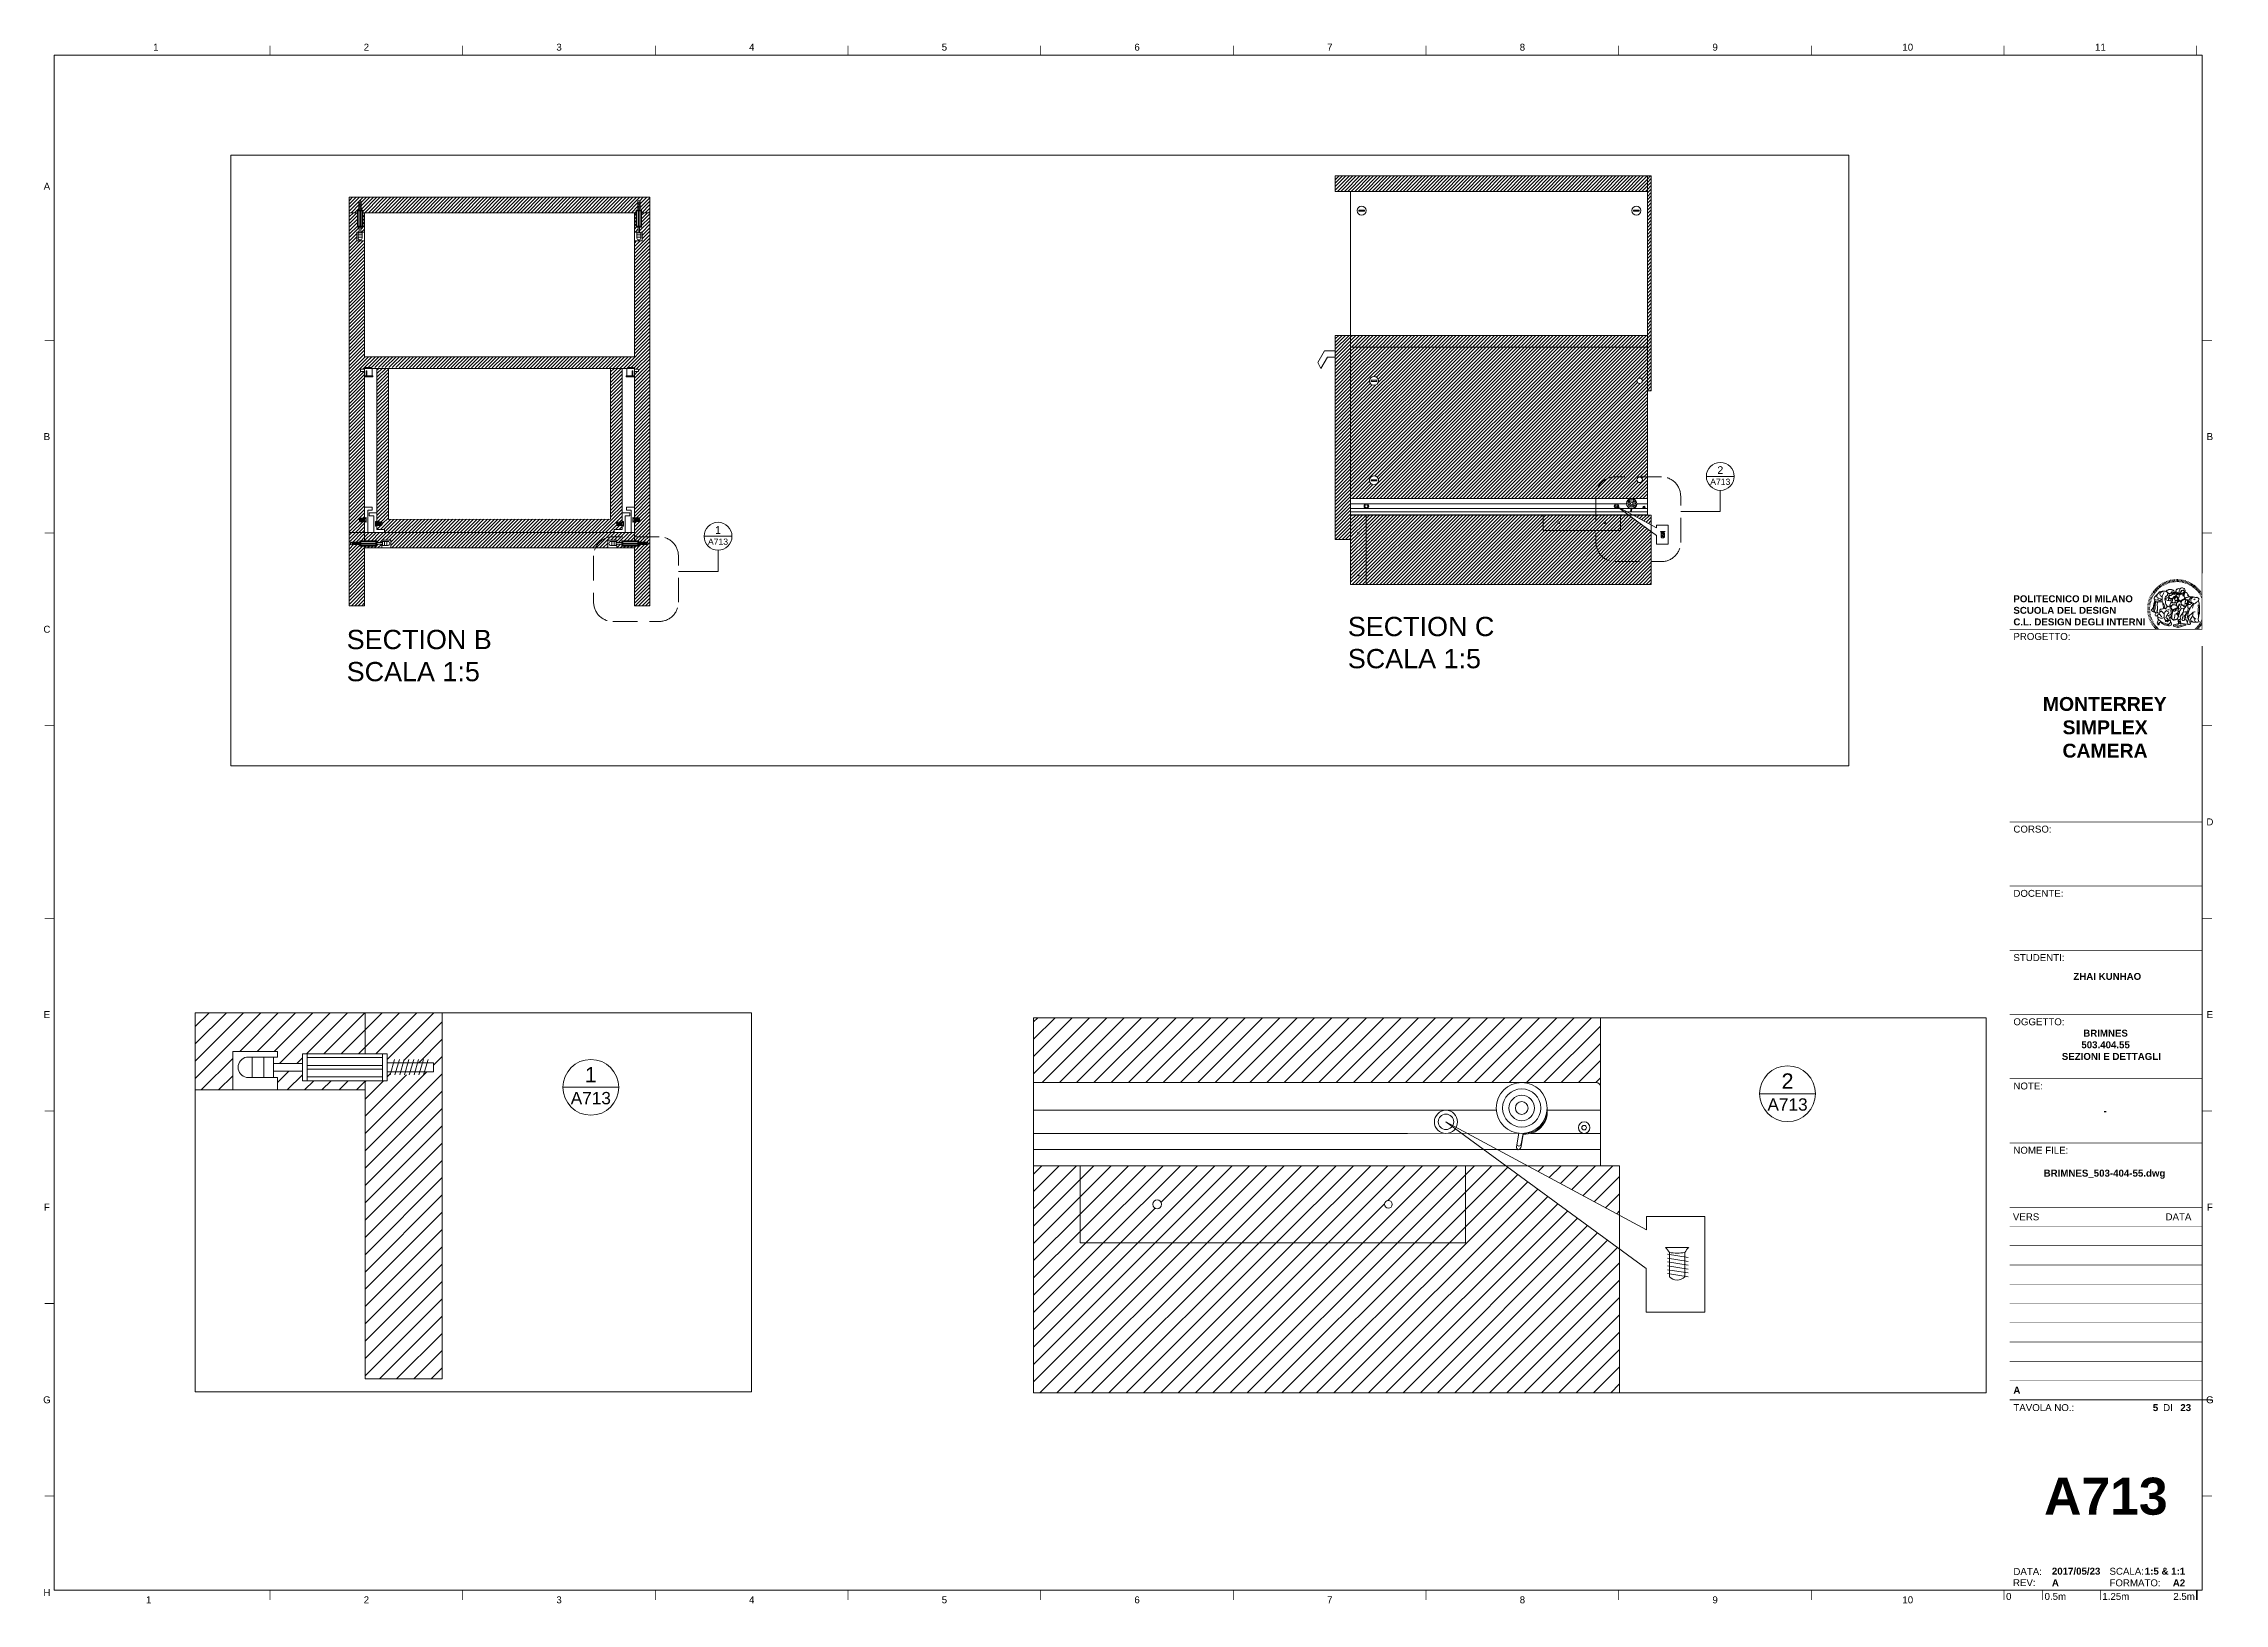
# Paper-space layout 'A713' of a CAD drawing. Header units: centimetres, sheet in millimetres. Extents: x 14 to 579, y 3 to 407.
import ezdxf
from ezdxf.enums import TextEntityAlignment as Align
from ezdxf.xclip import XClip

# ---------------------------------------------------------------- set-up
doc = ezdxf.new("R2010")
doc.units = ezdxf.units.CM
doc.header["$XCLIPFRAME"] = 2
doc.set_wipeout_variables(frame=1)
doc.linetypes.add('DASHED', pattern=[19.05, 12.7, -6.35])
for name, color, linetype, lineweight in [('A-ANNO-SYMB', 3, 'Continuous', 18), ('A-ELEV-MBE', 8, 'Continuous', 9), ('A-SECT-MCUT1', 7, 'Continuous', 13), ('G-ANNO-LOGO', 3, 'Continuous', 18), ('G-ANNO-TEXT', 3, 'Continuous', 18), ('G-ANNO-TTLB', 3, 'Continuous', 18)]:
    doc.layers.add(name, color=color, linetype=linetype, lineweight=lineweight)
doc.layers.add('G-ANNO-NPLT', color=2, linetype='Continuous', lineweight=18, plot=False)
doc.styles.add('ARIAL', font='arial.ttf')
doc.styles.add('ARIAL-BOLD', font='arialbd.ttf')
doc.styles.add('E-ARIAL', font='arial.ttf')
doc.styles.get("Standard").update_dxf_attribs({"font": ''})
doc.styles.get('Standard').set_extended_font_data('@Microsoft YaHei')
pattern_1 = [(45, (-680.9334, 260.4394), (-0.4490128, 0.4490128), [])]
pattern_2 = [(45, (-498.7673, 259.123), (-0.4490128, 0.4490128), [])]
pattern_3 = [(45, (-1379.634, 465.17595), (-0.4490128, 0.4490128), [])]
pattern_4 = [(45, (33.5019, 692.8954), (-0.4490128, 0.4490128), [])]
pattern_5 = [(45, (-213.57305, 517.48616), (-0.4490128, 0.4490128), [])]
pattern_6 = [(45, (3142.503, -1023.683), (-2.245064, 2.245064), [])]
pattern_7 = [(45, (4053.3336, -1030.2647), (-2.245064, 2.245064), [])]
pattern_8 = [(45, (-351, 0), (-2.245064, 2.245064), [])]
pattern_9 = [(45, (4728.8776, -146.6368), (-2.245064, 2.245064), [])]
pattern_10 = [(45, (3493.503, -1023.683), (-2.245064, 2.245064), [])]

psp = doc.layouts.new('A713')

# ---------------------------------------------------------------- texts
at = {"layer": 'G-ANNO-TEXT', "style": 'ARIAL'}
for s, p in [('1', (42.62, 406.51)), ('2', (97.27, 406.51)), ('3', (147.27, 406.51)), ('4', (197.27, 406.51)), ('5', (247.27, 406.51)), ('6', (297.27, 406.51)), ('7', (347.27, 406.51)), ('8', (397.27, 406.51)), ('9', (447.27, 406.51)), ('10', (497.27, 406.51)), ('11', (547.27, 406.51)), ('A', (14.36, 370.42)), ('B', (14.36, 305.44)), ('B', (575.67, 305.44)), ('C', (14.36, 255.44)), ('D', (575.67, 205.44)), ('E', (14.36, 155.44)), ('E', (575.67, 155.44)), ('F', (14.36, 105.44)), ('F', (575.67, 105.44)), ('G', (14.36, 55.44)), ('G', (575.67, 55.44)), ('H', (14.36, 5.44)), ('1', (40.76, 3.53)), ('2', (97.27, 3.53)), ('3', (147.27, 3.53)), ('4', (197.27, 3.53)), ('5', (247.27, 3.53)), ('6', (297.27, 3.53)), ('7', (347.27, 3.53)), ('8', (397.27, 3.53)), ('9', (447.27, 3.53)), ('10', (497.27, 3.53))]:
    psp.add_text(s, height=1.8, dxfattribs=at).set_placement(p, align=Align.MIDDLE_CENTER)
at = {"layer": 'G-ANNO-TEXT', "char_height": 5, "attachment_point": 1}
for s, insert in [('{\\fArial|b0|i0|c134|p34;SECTION B \\PSCALA 1:5}', (92.16, 255.28)), ('{\\fArial|b0|i0|c134|p34;SECTION C \\PSCALA 1:5}', (351.96, 258.65))]:
    psp.add_mtext_dynamic_manual_height_columns(s, width=76.0455, gutter_width=1, heights=[0], dxfattribs=dict(at, insert=insert))

# ---------------------------------------------------------------- blocks, each defined once
blk = doc.blocks.new('12222222')
at = {"layer": 'A-SECT-MCUT1'}
for p, q in [((5569.89, 348.07), (5573.89, 346.91)), ((5569.89, 346.83), (5573.89, 345.67)), ((5569.89, 345.58), (5573.89, 344.42)), ((5573.06, 349.44), (5570.72, 349.44)), ((5569.89, 344.34), (5573.89, 343.18)), ((5569.89, 343.1), (5573.89, 341.94)), ((5569.89, 341.85), (5573.89, 340.69)), ((5569.89, 340.61), (5573.89, 339.45)), ((5575.39, 337.44), (5568.39, 337.44)), ((5568.39, 315.44), (5568.39, 337.44)), ((5575.39, 336.24), (5568.39, 336.24)), ((5569.39, 316.64), (5569.39, 336.24)), ((5569.89, 339.37), (5573.89, 338.2)), ((5571.39, 336.24), (5571.39, 316.64)), ((5572.39, 336.24), (5572.39, 316.64)), ((5574.39, 316.64), (5574.39, 336.24)), ((5575.39, 315.44), (5575.39, 337.44)), ((5575.39, 337.44), (5575.39, 336.24)), ((5575.39, 316.64), (5568.39, 316.64)), ((5575.39, 315.44), (5568.39, 315.44)), ((5570.89, 307.94), (5570.89, 315.44)), ((5572.89, 307.94), (5572.89, 315.44)), ((5575.39, 315.44), (5575.39, 316.64)), ((5567.76, 308.94), (5569.26, 308.94)), ((5567.76, 297.35), (5567.76, 308.94)), ((5569.26, 308.94), (5567.76, 308.94)), ((5569.26, 308.94), (5569.26, 300.94)), ((5569.26, 305.44), (5569.26, 307.94)), ((5574.51, 307.94), (5569.26, 307.94)), ((5574.51, 308.94), (5577.76, 308.94)), ((5574.51, 308.94), (5574.51, 300.94)), ((5574.51, 305.44), (5574.51, 307.94)), ((5577.76, 297.35), (5577.76, 308.94)), ((5574.51, 305.44), (5569.26, 305.44)), ((5569.26, 305.44), (5574.51, 305.44)), ((5574.51, 302.44), (5569.26, 302.44)), ((5577.76, 297.35), (5567.76, 297.35))]:
    blk.add_line(p, q, dxfattribs=at)
for points in [[(5570.72, 349.44), (5570.72, 337.44)], [(5573.06, 337.44), (5573.06, 349.44)]]:
    blk.add_lwpolyline(points, dxfattribs=at)
blk.add_arc((5571.89, 301.42), 2.67, 190.3048, 349.6952, dxfattribs=at)
blk = doc.blocks.new('DETAGLI')
at = {"layer": 'A-ANNO-SYMB', "linetype": 'Continuous'}
blk.add_line((486.66, 356.17), (504.76, 356.17), dxfattribs=at)
blk.add_circle((495.71, 356.17), 9.05, dxfattribs=at)
for tag, p in [('TAVOLA', (495.71, 362.76)), ('SEZIONE', (495.71, 354.67))]:
    blk.add_attdef(tag, text='', height=5, dxfattribs=at).set_placement(p, align=Align.TOP_CENTER)
blk = doc.blocks.new('666666')
at = {"layer": 'A-SECT-MCUT1'}
for p, q in [((1595.94, -2028.24), (1595.94, -2017.44)), ((1595.94, -2017.44), (1944.94, -2017.44)), ((1944.94, -2017.44), (1979.94, -2017.44)), ((1980.94, -2018.44), (1980.94, -2039.04)), ((1595.91, -2024.64), (1931.72, -2024.64)), ((1931.76, -2024.64), (1953.95, -2024.64)), ((1967.15, -2024.64), (1980.94, -2024.64)), ((1595.94, -2028.24), (1595.94, -2038.45)), ((1909.75, -2030.64), (1595.94, -2030.64)), ((1909.75, -2030.64), (1925.86, -2030.64)), ((1925.86, -2030.64), (1930.91, -2030.64)), ((1930.91, -2030.64), (1959.83, -2030.61)), ((1959.83, -2030.61), (1959.19, -2034.08)), ((1960.93, -2030.8), (1960.38, -2034.02)), ((1960.87, -2030.64), (1960.41, -2033.35)), ((1962.81, -2030.64), (1980.94, -2030.64)), ((1595.94, -2034.84), (1924.83, -2034.84)), ((1924.83, -2034.84), (1931.01, -2034.84)), ((1931.01, -2034.84), (1945.94, -2034.84)), ((1945.94, -2034.84), (1959.53, -2034.84)), ((1960.62, -2034.84), (1980.94, -2034.84)), ((1945.94, -2039.04), (1596.94, -2039.04)), ((1945.94, -2039.04), (1980.94, -2039.04))]:
    blk.add_line(p, q, dxfattribs=at)
for centre, radius in [((1960.53, -2024.04), 6.61), ((1960.53, -2024.04), 4.96), ((1616.36, -2027.64), 3), ((1616.36, -2027.64), 2), ((1940.88, -2027.64), 3), ((1940.88, -2027.64), 2), ((1960.53, -2024.04), 3.3), ((1960.53, -2024.04), 1.65), ((1976.73, -2029.14), 1.5), ((1976.73, -2029.14), 0.6)]:
    blk.add_circle(centre, radius, dxfattribs=at)
for centre, radius, start, end in [((1979.89, -2018.49), 1.06, 3.0023, 86.9977), ((1961.39, -2025.04), 5.78, 265.4688, 6.1147), ((1961.3, -2024.77), 5.84, 269.3505, 3.4179), ((1959.79, -2034.26), 0.633, 163.3493, 256.2303), ((1959.86, -2033.36), 0.552, 186.3998, 265.01), ((1959.5, -2034.01), 0.875, 279.04, 359.2449), ((1959.75, -2033.24), 0.67, 275.1761, 350.2173), ((1596.82, -2038.09), 0.948, 201.8355, 277.2621)]:
    blk.add_arc(centre, radius, start, end, dxfattribs=at)
blk = doc.blocks.new('666666666')
at = {"layer": 'A-ELEV-MBE'}
h = blk.add_hatch(dxfattribs=at)
h.set_pattern_fill('ANSI31', color=256)
h.set_pattern_definition(pattern_7)
h.paths.add_polyline_path([(7385.9, -492.67), (7388.24, -492.67), (7388.24, -504.67), (7390.57, -504.67), (7390.57, -508.15), (7401.2, -508.15), (7401.2, -488.15), (7011.2, -488.15), (7011.2, -508.15), (7021.82, -508.15), (7021.82, -504.67), (7024.15, -504.67), (7024.15, -492.67), (7026.49, -492.67), (7026.49, -504.67), (7028.82, -504.67), (7028.82, -508.15), (7031.2, -508.15), (7381.2, -508.15), (7383.57, -508.15), (7383.57, -504.67), (7385.9, -504.67)])
h = blk.add_hatch(dxfattribs=at)
h.set_pattern_fill('ANSI31', color=256)
h.set_pattern_definition(pattern_6)
h.paths.add_polyline_path([(7031.2, -544.77), (7021.2, -544.77), (7021.2, -533.17), (7022.7, -533.17), (7022.7, -534.17), (7024.32, -534.17), (7024.32, -526.67), (7021.82, -526.67), (7021.82, -508.15), (7011.2, -508.15), (7011.2, -923.15), (7031.2, -923.15), (7031.2, -908.66), (7030.2, -908.66), (7030.07, -909.55), (7028.07, -909.55), (7028.2, -908.66), (7027.2, -908.66), (7027.07, -909.55), (7025.07, -909.55), (7025.19, -908.74, -0.572876), (7025.91, -904.16), (7025.91, -904.13), (7027.91, -904.13), (7027.83, -904.66), (7028.83, -904.66), (7028.91, -904.13), (7031.2, -904.13), (7031.2, -890.35), (7031.2, -714.27), (7026.4, -714.27, -0.415662), (7026.4, -711.27), (7031.2, -711.27), (7031.2, -710.15), (7033.2, -709.15), (7038.8, -709.15), (7371.65, -710.12), (7373.6, -709.15), (7379.2, -709.15), (7381.2, -710.15), (7381.2, -711.27), (7386, -711.27, -0.415662), (7386, -714.27), (7381.2, -714.27), (7381.2, -719.65), (7381.2, -904.66), (7382.19, -904.66), (7382.33, -903.77), (7384.33, -903.77), (7384.19, -904.66), (7385.19, -904.66), (7385.33, -903.77), (7387.33, -903.77), (7387.2, -904.58, -0.572876), (7386.49, -909.16), (7386.48, -909.19), (7384.48, -909.19), (7384.56, -908.66), (7383.56, -908.66), (7383.48, -909.19), (7381.2, -909.19), (7381.2, -923.15), (7381.2, -933.77), (7386.93, -933.77), (7386.93, -936.1), (7388.61, -936.1), (7388.85, -935.27), (7391.34, -935.27), (7391.1, -936.1), (7392.34, -936.1), (7392.58, -935.27), (7395.07, -935.27), (7394.83, -936.1), (7396.07, -936.1), (7396.31, -935.27), (7397.55, -935.27), (7398.93, -936.1), (7398.93, -938.44), (7396.63, -938.44), (7396.39, -939.27), (7393.91, -939.27), (7393.91, -939.27), (7391.42, -939.27), (7391.66, -938.44), (7390.42, -938.44), (7390.17, -939.27), (7387.69, -939.27), (7387.93, -938.44), (7386.93, -938.44), (7386.93, -940.77), (7381.2, -940.77), (7381.2, -1004.15), (7381.2, -1018.15), (7401.2, -1018.15), (7401.2, -1004.15), (7401.2, -943.15), (7401.2, -508.15), (7390.57, -508.15), (7390.57, -526.67), (7388.07, -526.67), (7388.07, -534.17), (7389.7, -534.17), (7389.7, -533.17), (7391.2, -533.17), (7391.2, -544.77), (7381.2, -544.77), (7381.2, -695.15), (7031.2, -695.15)])
h = blk.add_hatch(dxfattribs=at)
h.set_pattern_fill('ANSI31', color=256)
h.set_pattern_definition(pattern_8)
h.paths.add_polyline_path([(7031.2, -508.15), (7028.82, -508.15), (7028.82, -526.67), (7026.32, -526.67), (7026.32, -534.17), (7027.95, -534.17), (7027.95, -533.17), (7031.2, -533.17)])
h = blk.add_hatch(dxfattribs=at)
h.set_pattern_fill('ANSI31', color=256)
h.set_pattern_definition(pattern_8)
h.paths.add_polyline_path([(7383.57, -508.15), (7381.2, -508.15), (7381.2, -533.17), (7384.45, -533.17), (7384.45, -534.17), (7386.07, -534.17), (7386.07, -526.67), (7383.57, -526.67)])
h = blk.add_hatch(dxfattribs=at)
h.set_pattern_fill('ANSI31', color=256)
h.set_pattern_definition(pattern_7)
h.paths.add_polyline_path([(7365.2, -710.15), (7350.2, -710.15), (7350.2, -743.55), (7350.2, -877.75), (7350.2, -905.61), (7062.2, -906.13), (7062.2, -710.15), (7047.2, -710.15), (7047.2, -743.55), (7047.2, -877.75), (7047.2, -897.55), (7047.2, -909.75), (7053.19, -909.75), (7053.2, -909.66, -0.459885), (7053.3, -913.75), (7047.2, -913.75), (7047.2, -919.15), (7057.2, -919.15), (7057.2, -923.15), (7355.2, -923.15), (7355.2, -919.15), (7365.2, -919.15), (7365.2, -913.75), (7359.2, -913.75), (7359.19, -913.83, -0.459885), (7359.1, -909.75), (7365.2, -909.75), (7365.2, -897.55)])
h = blk.add_hatch(dxfattribs=at)
h.set_pattern_fill('ANSI31', color=256)
h.set_pattern_definition(pattern_6)
h.paths.add_polyline_path([(7031.2, -940.77), (7025.1, -940.77), (7025.1, -938.44), (7013.1, -938.44), (7013.1, -936.1), (7025.1, -936.1), (7025.1, -933.77), (7031.2, -933.77), (7031.2, -923.15), (7011.2, -923.15), (7011.2, -943.15), (7011.2, -1004.15), (7011.2, -1018.15), (7031.2, -1018.15), (7031.2, -998.15)], flags=17)
h = blk.add_hatch(dxfattribs=at)
h.set_pattern_fill('ANSI31', color=256)
h.set_pattern_definition(pattern_6)
h.paths.add_polyline_path([(7346.83, -933.15), (7358.43, -933.15), (7358.43, -934.65), (7357.43, -934.65), (7357.43, -936.27), (7364.93, -936.27), (7364.93, -933.77), (7381.2, -933.77), (7381.2, -923.15), (7377.2, -923.15), (7369.2, -923.15), (7367.2, -923.15), (7365.2, -923.15), (7355.2, -923.15), (7057.2, -923.15), (7043.2, -923.15), (7035.2, -923.15), (7031.2, -923.15), (7031.2, -933.77), (7047.1, -933.77), (7047.1, -936.27), (7054.6, -936.27), (7054.6, -934.65), (7053.6, -934.65), (7053.6, -933.15), (7065.2, -933.15), (7065.2, -943.15), (7346.83, -943.15)], flags=17)
h = blk.add_hatch(dxfattribs=at)
h.set_pattern_fill('ANSI31', color=256)
h.set_pattern_definition(pattern_8)
h.paths.add_polyline_path([(7053.6, -939.9), (7054.6, -939.9), (7054.6, -938.27), (7047.1, -938.27), (7047.1, -940.77), (7031.2, -940.77), (7031.2, -943.15), (7053.6, -943.15)])
h = blk.add_hatch(dxfattribs=at)
h.set_pattern_fill('ANSI31', color=256)
h.set_pattern_definition(pattern_8)
h.paths.add_polyline_path([(7381.2, -940.77), (7364.93, -940.77), (7364.93, -938.27), (7357.43, -938.27), (7357.43, -939.9), (7358.43, -939.9), (7358.43, -943.15), (7381.2, -943.15)])
for p, q in [((7011.2, -488.15), (7401.2, -488.15)), ((7011.2, -943.15), (7011.2, -488.15)), ((7401.2, -488.15), (7401.2, -943.15)), ((7021.82, -508.15), (7011.2, -508.15)), ((7031.2, -508.15), (7028.82, -508.15)), ((7031.2, -508.15), (7381.2, -508.15)), ((7031.2, -533.17), (7031.2, -508.15)), ((7381.2, -508.15), (7383.57, -508.15)), ((7381.2, -533.17), (7381.2, -508.15)), ((7401.2, -508.15), (7390.57, -508.15)), ((7031.2, -544.77), (7031.2, -695.15)), ((7381.2, -544.77), (7381.2, -695.15)), ((7031.2, -695.15), (7381.2, -695.15)), ((7031.2, -710.15), (7381.2, -710.15)), ((7031.2, -715.15), (7031.2, -710.15)), ((7047.2, -743.55), (7047.2, -710.15)), ((7062.2, -906.13), (7062.2, -710.15)), ((7350.2, -743.55), (7350.2, -710.15)), ((7365.2, -897.55), (7365.2, -710.15)), ((7381.2, -904.66), (7381.2, -710.15)), ((7031.2, -715.15), (7031.2, -904.66)), ((7047.2, -877.75), (7047.2, -743.55)), ((7350.2, -877.75), (7350.2, -743.55)), ((7047.2, -897.55), (7047.2, -877.75)), ((7350.2, -905.61), (7350.2, -877.75)), ((7035.2, -894.35), (7041.2, -894.35)), ((7377.2, -894.35), (7371.2, -894.35)), ((7033.2, -903.66), (7033.2, -906.66)), ((7031.2, -908.66), (7031.2, -933.77)), ((7350.2, -905.61), (7062.2, -906.13)), ((7381.2, -933.77), (7381.2, -908.66)), ((7365.2, -919.15), (7365.2, -923.15)), ((7031.2, -923.15), (7011.2, -923.15)), ((7035.2, -923.15), (7043.2, -923.15)), ((7057.2, -923.15), (7355.2, -923.15)), ((7365.2, -923.15), (7369.2, -923.15)), ((7369.2, -923.15), (7367.2, -923.15)), ((7369.2, -923.15), (7377.2, -923.15)), ((7031.2, -928.15), (7031.2, -928.6)), ((7011.2, -1004.15), (7011.2, -943.15)), ((7031.2, -940.77), (7031.2, -998.15)), ((7031.2, -943.15), (7381.2, -943.15)), ((7381.2, -1004.15), (7381.2, -940.77)), ((7401.2, -943.15), (7401.2, -1004.15)), ((7031.2, -998.15), (7031.2, -1018.15)), ((7011.2, -1018.15), (7011.2, -1004.15)), ((7381.2, -1018.15), (7381.2, -1004.15)), ((7401.2, -1004.15), (7401.2, -1018.15)), ((7011.2, -1018.15), (7031.2, -1018.15)), ((7381.2, -1018.15), (7401.2, -1018.15))]:
    blk.add_line(p, q, dxfattribs=at)
at = {"layer": 'A-SECT-MCUT1'}
for p, q in [((7031.2, -711.27), (7026.4, -711.27)), ((7033.2, -709.15), (7031.2, -710.15)), ((7040.8, -710.15), (7031.2, -710.15)), ((7031.2, -710.15), (7031.2, -719.65)), ((7033.2, -709.15), (7038.8, -709.15)), ((7038.8, -709.15), (7040.8, -710.15)), ((7040.8, -710.15), (7040.8, -719.65)), ((7373.6, -709.15), (7371.6, -710.15)), ((7371.6, -710.15), (7381.2, -710.15)), ((7371.6, -710.15), (7371.6, -719.65)), ((7379.2, -709.15), (7373.6, -709.15)), ((7379.2, -709.15), (7381.2, -710.15)), ((7381.2, -710.15), (7381.2, -719.65)), ((7381.2, -711.27), (7386, -711.27)), ((7026.4, -714.27), (7031.2, -714.27)), ((7033.2, -713.15), (7033.2, -719.65)), ((7034.2, -713.15), (7033.2, -713.15)), ((7034.2, -719.65), (7034.2, -713.15)), ((7378.2, -719.65), (7378.2, -713.15)), ((7378.2, -713.15), (7379.2, -713.15)), ((7379.2, -713.15), (7379.2, -719.65)), ((7386, -714.27), (7381.2, -714.27)), ((7031.2, -719.65), (7034.2, -719.65)), ((7031.2, -719.65), (7031.2, -721.15)), ((7040.8, -719.65), (7031.2, -719.65)), ((7031.2, -721.15), (7036, -721.15)), ((7036, -721.15), (7041.8, -721.15)), ((7041.8, -719.65), (7040.8, -719.65)), ((7041.8, -719.65), (7041.8, -721.15)), ((7041.8, -719.65), (7041.8, -721.15)), ((7370.6, -721.15), (7370.6, -719.65)), ((7370.6, -719.65), (7371.6, -719.65)), ((7376.4, -721.15), (7370.6, -721.15)), ((7371.6, -719.65), (7381.2, -719.65)), ((7381.2, -721.15), (7376.4, -721.15)), ((7381.2, -719.65), (7378.2, -719.65)), ((7381.2, -719.65), (7381.2, -721.15)), ((7031.2, -890.35), (7041.2, -890.35)), ((7031.2, -890.35), (7031.2, -904.66)), ((7041.2, -890.35), (7041.2, -894.35)), ((7381.2, -890.35), (7371.2, -890.35)), ((7371.2, -890.35), (7371.2, -894.35)), ((7381.2, -890.35), (7381.2, -904.66)), ((7031.2, -894.35), (7031.2, -898.35)), ((7035.2, -894.35), (7035.2, -923.15)), ((7037.2, -901.55), (7037.2, -897.55)), ((7037.2, -897.55), (7047.2, -897.55)), ((7047.2, -897.55), (7047.2, -909.75)), ((7365.2, -897.55), (7365.2, -909.75)), ((7375.2, -897.55), (7365.2, -897.55)), ((7375.2, -901.55), (7375.2, -897.55)), ((7377.2, -894.35), (7377.2, -923.15)), ((7025.91, -904.13), (7025.07, -909.55)), ((7031.4, -904.66), (7025.1, -904.66)), ((7026.91, -904.13), (7026.07, -909.55)), ((7027.91, -904.13), (7027.07, -909.55)), ((7028.91, -904.13), (7028.07, -909.55)), ((7029.91, -904.13), (7029.07, -909.55)), ((7030.91, -904.13), (7030.07, -909.55)), ((7033.2, -903.66), (7032.7, -903.66)), ((7032.7, -903.66), (7032.7, -909.66)), ((7033.2, -909.66), (7033.2, -903.66)), ((7043.2, -901.55), (7037.2, -901.55)), ((7043.2, -923.15), (7043.2, -901.55)), ((7369.2, -923.15), (7369.2, -901.55)), ((7369.2, -901.55), (7375.2, -901.55)), ((7379.2, -903.66), (7379.7, -903.66)), ((7379.2, -903.66), (7379.2, -909.66)), ((7379.7, -909.66), (7379.7, -903.66)), ((7381, -904.66), (7387.3, -904.66)), ((7381.48, -909.19), (7382.33, -903.77)), ((7382.48, -909.19), (7383.33, -903.77)), ((7383.48, -909.19), (7384.33, -903.77)), ((7384.48, -909.19), (7385.33, -903.77)), ((7385.48, -909.19), (7386.33, -903.77)), ((7386.48, -909.19), (7387.33, -903.77)), ((7031.4, -908.66), (7025.1, -908.66)), ((7031.2, -908.66), (7031.2, -923.15)), ((7033.2, -909.66), (7032.7, -909.66)), ((7045.2, -908.75), (7045.7, -908.75)), ((7045.2, -908.75), (7045.2, -914.75)), ((7045.7, -914.75), (7045.7, -908.75)), ((7047, -909.75), (7053.3, -909.75)), ((7047.48, -914.28), (7048.33, -908.86)), ((7048.48, -914.28), (7049.33, -908.86)), ((7049.48, -914.28), (7050.33, -908.86)), ((7050.48, -914.28), (7051.33, -908.86)), ((7051.48, -914.28), (7052.33, -908.86)), ((7052.48, -914.28), (7053.33, -908.86)), ((7359.91, -909.21), (7359.07, -914.63)), ((7365.4, -909.75), (7359.1, -909.75)), ((7360.91, -909.21), (7360.07, -914.63)), ((7361.91, -909.21), (7361.07, -914.63)), ((7362.91, -909.21), (7362.07, -914.63)), ((7363.91, -909.21), (7363.07, -914.63)), ((7364.91, -909.21), (7364.07, -914.63)), ((7367.2, -908.75), (7366.7, -908.75)), ((7366.7, -908.75), (7366.7, -914.75)), ((7367.2, -914.75), (7367.2, -908.75)), ((7379.2, -909.66), (7379.7, -909.66)), ((7381, -908.66), (7387.3, -908.66)), ((7381.2, -908.66), (7381.2, -923.15)), ((7045.2, -914.75), (7045.7, -914.75)), ((7047, -913.75), (7053.3, -913.75)), ((7047.2, -913.75), (7047.2, -919.15)), ((7365.4, -913.75), (7359.1, -913.75)), ((7365.2, -913.75), (7365.2, -919.15)), ((7367.2, -914.75), (7366.7, -914.75)), ((7057.2, -919.15), (7047.2, -919.15)), ((7057.2, -919.15), (7057.2, -923.15)), ((7355.2, -919.15), (7365.2, -919.15)), ((7355.2, -919.15), (7355.2, -923.15)), ((7031.2, -923.15), (7035.2, -923.15)), ((7057.2, -923.15), (7043.2, -923.15)), ((7355.2, -923.15), (7369.2, -923.15)), ((7377.2, -923.15), (7381.2, -923.15))]:
    blk.add_line(p, q, dxfattribs=at)
for centre, radius, start, end in [((7027.89, -712.77), 2.12, 134.8584, 225.1416), ((7384.5, -712.77), 2.12, 314.8584, 45.1416), ((7026.89, -906.66), 2.69, 131.9308, 228.0692), ((7041.48, -906.66), 10.28, 168.7836, 191.2164), ((7027.78, -898.62), 7.04, 300.8813, 314.2559), ((7387.41, -894.97), 11.62, 228.3844, 236.4784), ((7370.91, -906.66), 10.28, 348.7836, 11.2164), ((7385.5, -906.66), 2.69, 311.9308, 48.0692), ((7024.98, -918.35), 11.62, 48.3844, 56.4784), ((7053.41, -900.06), 11.62, 228.3844, 236.4784), ((7036.91, -911.75), 10.28, 348.7836, 11.2164), ((7051.5, -911.75), 2.69, 311.9308, 48.0692), ((7360.89, -911.75), 2.69, 131.9308, 228.0692), ((7375.48, -911.75), 10.28, 168.7836, 191.2164), ((7361.78, -903.7), 7.04, 300.8813, 314.2559), ((7384.61, -914.71), 7.04, 120.8813, 134.2559), ((7050.61, -919.79), 7.04, 120.8813, 134.2559), ((7358.98, -923.43), 11.62, 48.3844, 56.4784)]:
    blk.add_arc(centre, radius, start, end, dxfattribs=at)
blk.add_blockref('12222222', (1453.44, -842.11), dxfattribs=at)
at = {"layer": 'A-SECT-MCUT1', "xscale": -1}
blk.add_blockref('12222222', (12958.96, -842.11), dxfattribs=at)
at = {"layer": 'A-SECT-MCUT1', "xscale": -1, "rotation": 90}
blk.add_blockref('12222222', (7362.54, 4634.62), dxfattribs=at)
at = {"layer": 'A-SECT-MCUT1', "rotation": 270}
blk.add_blockref('12222222', (7049.48, 4634.62), dxfattribs=at)
blk = doc.blocks.new('6666666666666666666')
at = {"layer": 'A-ELEV-MBE'}
h = blk.add_hatch(dxfattribs=at)
h.set_pattern_fill('ANSI31', color=256)
h.set_pattern_definition(pattern_10)
h.paths.add_polyline_path([(6709.82, -1745.67), (6304.82, -1745.67), (6304.82, -1765.67), (6709.82, -1765.67)])
h = blk.add_hatch(dxfattribs=at)
h.set_pattern_fill('ANSI31', color=256)
h.set_pattern_definition(pattern_10)
h.paths.add_polyline_path([(6714.82, -1745.67), (6709.82, -1745.67), (6709.82, -2024.67), (6714.82, -2024.67)])
h = blk.add_hatch(dxfattribs=at)
h.set_pattern_fill('ANSI31', color=256)
h.set_pattern_definition(pattern_10)
h.paths.add_polyline_path([(6324.82, -1952.67), (6304.82, -1952.67), (6304.82, -1972.67), (6304.82, -2217.67), (6324.82, -2217.67)])
h = blk.add_hatch(dxfattribs=at)
h.set_pattern_fill('ANSI31', color=256)
h.set_pattern_definition(pattern_10)
h.paths.add_polyline_path([(6709.82, -1952.67), (6324.82, -1952.67), (6324.82, -1967.67), (6709.82, -1967.67)])
h = blk.add_hatch(dxfattribs=at)
h.set_pattern_fill('ANSI31', color=256)
h.set_pattern_definition(pattern_10)
h.paths.add_polyline_path([(6709.82, -1967.67), (6324.82, -1967.67), (6324.82, -2164.07), (6673.82, -2164.07), (6708.71, -2164.07, -0.414214), (6709.82, -2165.07)])
h.paths.add_polyline_path([(6349.33, -2011.56, -1), (6360.93, -2011.56, -1)], flags=16)
h.paths.add_polyline_path([(6358.73, -2012.34), (6351.53, -2012.34, -0.090986), (6351.53, -2010.74), (6358.73, -2010.74, -0.096555)], flags=0)
h.paths.add_polyline_path([(6360.93, -2140.67, -1), (6349.33, -2140.67, -1)], flags=16)
h.paths.add_polyline_path([(6358.73, -2139.85, -0.096555), (6358.73, -2141.45), (6351.53, -2141.45, -0.090986), (6351.53, -2139.85)], flags=0)
h.paths.add_polyline_path([(6696.32, -2011.49, -1), (6703.32, -2011.49, -1)], flags=16)
h.paths.add_polyline_path([(6703.32, -2140.04, -1), (6696.32, -2140.04, -1)], flags=16)
h = blk.add_hatch(dxfattribs=at)
h.set_pattern_fill('ANSI31', color=256)
h.set_pattern_definition(pattern_9)
h.paths.add_polyline_path([(6344.82, -2185.67), (6324.82, -2185.67), (6324.82, -2275.67), (6344.82, -2275.67)])
h.paths.add_polyline_path([(6333.67, -2209.15, -1), (6335.97, -2209.15, -1)], flags=16)
h.paths.add_polyline_path([(6335.82, -2263.67, -1), (6333.82, -2263.67, -1)], flags=16)
h = blk.add_hatch(dxfattribs=at)
h.set_pattern_fill('ANSI31', color=256)
h.set_pattern_definition(pattern_9)
h.paths.add_polyline_path([(6714.82, -2207.29), (6685.31, -2185.67), (6674.82, -2185.67), (6674.82, -2205.67), (6574.82, -2205.67), (6574.82, -2185.67), (6344.82, -2185.67), (6344.82, -2275.67), (6714.82, -2275.67)])
h = blk.add_hatch(dxfattribs=at)
h.set_pattern_fill('ANSI31', color=256)
h.set_pattern_definition(pattern_9)
h.paths.add_polyline_path([(6674.82, -2185.67), (6574.82, -2185.67), (6574.82, -2205.67), (6674.82, -2205.67)])
h.paths.add_polyline_path([(6593.67, -2195.67, -1), (6595.97, -2195.67, -1)], flags=16)
h.paths.add_polyline_path([(6655.82, -2195.67, -1), (6653.82, -2195.67, -1)], flags=16)
h = blk.add_hatch(dxfattribs=at)
h.set_pattern_fill('ANSI31', color=256)
h.set_pattern_definition(pattern_9)
h.paths.add_polyline_path([(6714.82, -2185.67), (6694.82, -2185.67), (6690.93, -2185.67), (6714.82, -2198.53)], flags=17)
for p, q in [((6714.82, -1745.67), (6304.82, -1745.67)), ((6304.82, -1745.67), (6304.82, -1765.67)), ((6709.82, -1745.67), (6709.82, -2185.67)), ((6714.82, -2024.67), (6714.82, -1745.67)), ((6304.82, -1765.67), (6709.82, -1765.67)), ((6324.82, -1765.67), (6324.82, -1952.67)), ((6304.82, -1952.67), (6304.82, -2217.67)), ((6304.82, -1952.67), (6304.82, -1972.67)), ((6304.82, -1952.67), (6709.82, -1952.67)), ((6324.82, -2275.67), (6324.82, -1952.67)), ((6324.82, -1967.67), (6709.82, -1967.67)), ((6290.82, -1972.67), (6282.16, -1987.67)), ((6304.82, -1972.67), (6290.82, -1972.67)), ((6294.82, -1980.67), (6286.29, -1995.67)), ((6304.82, -1980.67), (6294.82, -1980.67)), ((6282.16, -1987.67), (6286.29, -1995.67)), ((6714.82, -2024.67), (6709.82, -2024.67)), ((6324.82, -2185.67), (6714.82, -2185.67)), ((6344.82, -2185.67), (6344.82, -2275.67)), ((6574.82, -2205.67), (6574.82, -2185.67)), ((6674.82, -2185.67), (6674.82, -2205.67)), ((6714.82, -2185.67), (6694.82, -2185.67)), ((6714.82, -2275.67), (6714.82, -2185.67)), ((6674.82, -2205.67), (6574.82, -2205.67)), ((6304.82, -2217.67), (6324.82, -2217.67)), ((6324.82, -2275.67), (6714.82, -2275.67))]:
    blk.add_line(p, q, dxfattribs=at)
at = {"layer": 'A-SECT-MCUT1'}
for p, q in [((6342.62, -1789.88), (6335.42, -1789.88)), ((6335.42, -1791.48), (6342.62, -1791.48)), ((6692.02, -1789.88), (6699.22, -1789.88)), ((6699.22, -1791.48), (6692.02, -1791.48)), ((6358.73, -2010.74), (6351.53, -2010.74)), ((6351.53, -2012.34), (6358.73, -2012.34)), ((6358.73, -2139.85), (6351.53, -2139.85)), ((6351.53, -2141.45), (6358.73, -2141.45)), ((6669.76, -2174.27), (6721.84, -2202.31)), ((6721.73, -2212.35), (6669.76, -2174.27)), ((6688.67, -2181.47), (6689.5, -2181.47)), ((6674.82, -2185.67), (6674.82, -2185.67)), ((6721.84, -2202.31), (6721.84, -2198.88)), ((6721.84, -2198.88), (6736.91, -2198.88)), ((6736.91, -2198.88), (6736.91, -2223.64)), ((6726.74, -2206.86), (6732.74, -2206.86)), ((6721.73, -2223.64), (6721.73, -2212.35)), ((6727.21, -2208.64), (6732.63, -2209.49)), ((6727.21, -2209.64), (6732.63, -2210.49)), ((6727.21, -2210.64), (6732.63, -2211.49)), ((6727.21, -2211.64), (6732.63, -2212.49)), ((6727.21, -2212.64), (6732.63, -2213.49)), ((6727.74, -2208.16), (6727.74, -2214.46)), ((6731.74, -2208.16), (6731.74, -2214.46)), ((6727.21, -2213.64), (6732.63, -2214.49)), ((6736.91, -2223.64), (6721.73, -2223.64))]:
    blk.add_line(p, q, dxfattribs=at)
for centre, radius in [((6339.02, -1790.7), 5.8), ((6695.62, -1790.7), 5.8), ((6355.13, -2011.56), 5.8), ((6699.82, -2011.49), 3.5), ((6355.13, -2140.67), 5.8), ((6699.82, -2140.04), 3.5), ((6594.82, -2195.67), 1.15), ((6654.82, -2195.67), 1), ((6334.82, -2209.15), 1.15), ((6334.82, -2263.67), 1)]:
    blk.add_circle(centre, radius, dxfattribs=at)
for centre, radius, start, end in [((6339.78, -1790.68), 4.43, 169.6024, 190.3976), ((6338.51, -1790.68), 4.18, 348.9698, 11.0302), ((6696.12, -1790.68), 4.18, 168.9698, 191.0302), ((6694.86, -1790.68), 4.43, 349.6024, 10.3976), ((6355.89, -2011.54), 4.43, 169.6024, 190.3976), ((6354.63, -2011.54), 4.18, 348.9698, 11.0302), ((6355.89, -2140.65), 4.43, 169.6024, 190.3976), ((6354.63, -2140.65), 4.18, 348.9698, 11.0302), ((6721.7, -2211.77), 7.04, 30.8813, 44.2559), ((6741.43, -2214.58), 11.62, 138.3844, 146.4784), ((6729.74, -2198.07), 10.28, 258.7836, 281.2164), ((6729.74, -2212.66), 2.69, 221.9308, 318.0692)]:
    blk.add_arc(centre, radius, start, end, dxfattribs=at)
blk.add_blockref('666666', (4728.88, -146.64), dxfattribs=at)
blk = doc.blocks.new('*U37')
at = {"layer": 'G-ANNO-TTLB'}
for points, const_width in [([(0, -2.5), (0, 0)], 0.18), ([(10, 0), (10, -2.5)], 0.18), ([(25, 0), (25, -2.5)], 0.18), ([(50, 0), (50, -2.5)], 0.48)]:
    blk.add_lwpolyline(points, dxfattribs=dict(at, const_width=const_width))
at = {"layer": 'G-ANNO-TEXT', "style": 'E-ARIAL'}
blk.add_text('0', height=1.8, dxfattribs=at).set_placement((1.2, -0.7), align=Align.TOP_CENTER)
for s, p in [('0.5m', (10.5, -2.5)), ('1.25m', (25.5, -2.5))]:
    blk.add_text(s, height=1.8, dxfattribs=at).set_placement(p)
blk.add_text('2.5m', height=1.8, dxfattribs=at).set_placement((49.5, -2.5), align=Align.RIGHT)
blk = doc.blocks.new('logoPolimi')
for p, q in [((-1.58, 1.77), (-1.44, 1.61)), ((-1.49, 1.84), (-1.36, 1.68)), ((-1.41, 1.91), (-1.28, 1.74)), ((-1.32, 1.97), (-1.2, 1.8)), ((-1.22, 2.03), (-1.11, 1.85)), ((-1.13, 2.09), (-1.03, 1.9)), ((-1.03, 2.14), (-0.94, 1.95)), ((-0.93, 2.18), (-0.84, 1.99)), ((-0.83, 2.22), (-0.75, 2.03)), ((-0.72, 2.26), (-0.66, 2.06)), ((-0.61, 2.29), (-0.56, 2.09)), ((-0.51, 2.32), (-0.46, 2.11)), ((-0.4, 2.34), (-0.36, 2.13)), ((-0.29, 2.35), (-0.26, 2.14)), ((-0.18, 2.36), (-0.16, 2.15)), ((-0.07, 2.37), (-0.06, 2.16)), ((0.04, 2.37), (0.04, 2.16)), ((0.15, 2.36), (0.14, 2.16)), ((0.26, 2.36), (0.24, 2.15)), ((0.37, 2.34), (0.34, 2.13)), ((0.48, 2.32), (0.44, 2.12)), ((0.59, 2.3), (0.54, 2.09)), ((0.69, 2.27), (0.63, 2.07)), ((0.8, 2.23), (0.73, 2.03)), ((0.9, 2.19), (0.82, 2)), ((1, 2.15), (0.91, 1.96)), ((1.1, 2.1), (1, 1.91)), ((1.2, 2.04), (1.09, 1.86)), ((1.29, 1.99), (1.18, 1.81)), ((1.38, 1.92), (1.26, 1.75)), ((1.47, 1.86), (1.34, 1.69)), ((1.56, 1.79), (1.42, 1.63)), ((-2.37, 0.12), (-2.16, 0.11)), ((-2.37, 0.01), (-2.16, 0.01)), ((-2.36, 0.23), (-2.15, 0.21)), ((-2.35, 0.34), (-2.14, 0.31)), ((-2.33, 0.45), (-2.12, 0.41)), ((-2.3, 0.55), (-2.1, 0.51)), ((-2.28, 0.66), (-2.07, 0.6)), ((-2.24, 0.77), (-2.04, 0.7)), ((-2.2, 0.87), (-2.01, 0.79)), ((-2.16, 0.97), (-1.97, 0.89)), ((-2.11, 1.07), (-1.93, 0.98)), ((-2.06, 1.17), (-1.88, 1.07)), ((-2.01, 1.26), (-1.83, 1.15)), ((-1.94, 1.36), (-1.77, 1.24)), ((-1.88, 1.45), (-1.71, 1.32)), ((-1.84, 0.03), (-1.82, 0.35)), ((-1.81, 1.53), (-1.65, 1.4)), ((-1.74, 1.61), (-1.58, 1.47)), ((-1.73, 0.59), (-1.73, 0.59)), ((-1.73, 0.59), (-1.73, 0.59)), ((-1.66, 1.69), (-1.51, 1.54)), ((-1.65, 0.57), (-1.65, 0.57)), ((-1.59, 1.12), (-1.59, 1.12)), ((-1.51, 0.55), (-1.51, 0.55)), ((-1.51, 0.55), (-1.51, 0.55)), ((-1.31, 0.79), (-1.21, 0.75)), ((-1.21, 0.75), (-1.31, 0.79)), ((-1.21, 0.75), (-1.31, 0.79)), ((-1.21, 0.75), (-1.21, 0.75)), ((-1.21, 0.75), (-1.21, 0.75)), ((-1.19, 0.76), (-1.19, 0.76)), ((-1.19, 0.76), (-1.19, 0.76)), ((-1.17, 0.99), (-1.18, 0.99)), ((-1.18, 0.99), (-1.17, 0.99)), ((-1.16, 0.57), (-1.16, 0.57)), ((-1.16, 0.57), (-1.16, 0.57)), ((-1.1, 0.01), (-0.99, 0.06)), ((-0.99, 0.06), (-1.1, 0.01)), ((-0.99, 0.06), (-1.1, 0.01)), ((-0.99, 0.06), (-0.99, 0.06)), ((-0.99, 0.06), (-0.99, 0.06)), ((-0.97, 0.79), (-0.98, 0.79)), ((-0.89, 0.84), (-0.97, 0.79)), ((-0.97, 0.79), (-0.89, 0.84)), ((-0.96, 1.41), (-0.96, 1.41)), ((-0.96, 1.41), (-0.96, 1.41)), ((-0.89, 0.84), (-0.82, 0.87)), ((-0.82, 0.87), (-0.89, 0.84)), ((-0.89, 0.84), (-0.82, 0.87)), ((-0.88, 0.83), (-0.89, 0.84)), ((-0.85, 1.39), (-0.85, 1.39)), ((-0.85, 1.39), (-0.85, 1.39)), ((-0.84, 0.14), (-0.84, 0.14)), ((-0.77, 1.08), (-0.78, 1.08)), ((-0.78, 1.08), (-0.77, 1.08)), ((-0.61, 1.12), (-0.77, 1.08)), ((-0.77, 1.08), (-0.61, 1.12)), ((-0.77, 1.08), (-0.61, 1.12)), ((-0.75, 1.3), (-0.76, 1.29)), ((-0.76, 1.29), (-0.75, 1.3)), ((-0.65, 0.99), (-0.7, 0.96)), ((-0.69, 0.18), (-0.68, 0.18)), ((-0.66, 0.93), (-0.66, 0.93)), ((-0.66, 0.93), (-0.64, 0.93)), ((-0.66, 0.93), (-0.66, 0.93)), ((-0.66, 0.93), (-0.66, 0.93)), ((-0.63, 1.01), (-0.63, 1.01)), ((-0.63, 1.01), (-0.62, 1.01)), ((-0.63, 0.66), (-0.63, 0.66)), ((-0.6, 1.12), (-0.61, 1.12)), ((-0.61, 1.12), (-0.6, 1.12)), ((-0.61, 1.12), (-0.6, 1.12)), ((-0.61, 0.86), (-0.57, 0.85)), ((-0.57, 0.85), (-0.61, 0.86)), ((-0.61, 0.86), (-0.57, 0.85)), ((-0.53, 1.08), (-0.6, 1.12)), ((-0.6, 1.12), (-0.6, 1.11)), ((-0.6, 1.12), (-0.53, 1.08)), ((-0.57, 0.8), (-0.59, 0.8)), ((-0.57, 0.85), (-0.53, 0.84)), ((-0.57, 0.85), (-0.57, 0.85)), ((-0.57, 0.85), (-0.57, 0.85)), ((-0.57, 0.85), (-0.53, 0.84)), ((-0.56, 0.29), (-0.49, 0.48)), ((-0.56, 0.14), (-0.56, 0.29)), ((-0.5, 0.11), (-0.56, 0.14)), ((-0.53, 0.84), (-0.51, 0.84)), ((-0.53, 0.84), (-0.51, 0.84)), ((-0.53, 0.84), (-0.53, 0.84)), ((-0.51, 0.11), (-0.51, 0.11)), ((-0.51, 0.11), (-0.51, 0.11)), ((-0.34, 0.33), (-0.5, 0.11)), ((-0.49, 0.48), (-0.41, 0.55)), ((-0.42, 0.8), (-0.47, 0.79)), ((-0.42, 0.8), (-0.47, 0.79)), ((-0.47, 0.79), (-0.45, 0.76)), ((-0.47, 0.79), (-0.45, 0.76)), ((-0.45, 1.14), (-0.42, 1.11)), ((-0.42, 1.26), (-0.36, 1.22)), ((-0.41, 0.55), (-0.34, 0.49)), ((-0.4, 1.37), (-0.38, 1.38)), ((-0.39, 1.37), (-0.4, 1.37)), ((-0.35, 1.33), (-0.4, 1.37)), ((-0.39, 1.24), (-0.4, 1.23)), ((-0.38, 1.14), (-0.38, 1.14)), ((-0.34, 0.49), (-0.09, 0.48)), ((-0.16, 0.32), (-0.34, 0.33)), ((-0.14, 0.32), (-0.31, 0.34)), ((-0.28, 1.3), (-0.29, 1.3)), ((-0.28, 1.3), (-0.28, 1.3)), ((-0.16, 1.24), (-0.16, 1.25)), ((-0.16, 1.25), (-0.16, 1.25)), ((-0.16, 0.49), (-0.14, 0.64)), ((-0.06, 0.27), (-0.16, 0.32)), ((-0.1, 0.88), (-0.09, 0.87)), ((-0.08, 1.37), (-0.08, 1.38)), ((-0.08, 1.23), (-0.05, 1.21)), ((-0.05, 1.21), (-0.08, 1.23)), ((-0.08, 1.23), (-0.05, 1.21)), ((-0.03, 0.26), (-0.06, 0.27)), ((-0.05, 1.21), (-0.04, 1.21)), ((-0.04, 1.21), (-0.05, 1.21)), ((-0.04, 1.21), (-0.04, 1.21)), ((-0.04, 1.21), (-0.04, 1.21)), ((-0.04, 0.48), (-0.03, 0.26)), ((0.03, 1.15), (0.03, 1.15)), ((0.03, 0.66), (0.03, 0.67)), ((0.07, 0.58), (0.07, 0.57)), ((0.1, 1.18), (0.1, 1.18)), ((0.1, 0.84), (0.1, 0.84)), ((0.13, 1.32), (0.17, 1.19)), ((0.14, 0.71), (0.34, 0.65)), ((0.31, 0.56), (0.17, 0.63)), ((0.27, 1.61), (0.27, 1.61)), ((0.27, 1.61), (0.27, 1.61)), ((0.27, 1.61), (0.27, 1.61)), ((0.29, 1.29), (0.29, 1.29)), ((0.29, 1.29), (0.29, 1.29)), ((0.29, 1.29), (0.29, 1.29)), ((0.29, 1.29), (0.29, 1.29)), ((0.33, 0.49), (0.34, 0.49)), ((0.33, 0.03), (0.35, 0.03)), ((0.33, 0.03), (0.35, 0.03)), ((0.34, 0.65), (0.34, 0.64)), ((0.35, 0.03), (0.57, 0.06)), ((0.35, 0.03), (0.57, 0.06)), ((0.35, 0.03), (0.35, 0.03)), ((0.35, 0.03), (0.35, 0.03)), ((0.38, 1.36), (0.37, 1.35)), ((0.38, 0.34), (0.37, 0.34)), ((0.38, 0.34), (0.38, 0.34)), ((0.43, 0.67), (0.39, 0.64)), ((0.49, 1.05), (0.51, 1.13)), ((0.51, 1.13), (0.49, 1.05)), ((0.49, 1.05), (0.51, 1.13)), ((0.51, 1.31), (0.5, 1.29)), ((0.51, 1.13), (0.52, 1.23)), ((0.52, 1.23), (0.51, 1.23)), ((0.51, 1.23), (0.52, 1.23)), ((0.52, 1.23), (0.51, 1.13)), ((0.51, 1.13), (0.52, 1.23)), ((0.52, 1.24), (0.6, 1.37)), ((0.52, 1.23), (0.6, 1.36)), ((0.6, 1.36), (0.52, 1.23)), ((0.52, 1.23), (0.52, 1.23)), ((0.52, 1.23), (0.52, 1.24)), ((0.52, 1.23), (0.52, 1.23)), ((0.55, 1.07), (0.53, 1.06)), ((0.53, 1.04), (0.53, 1.06)), ((0.53, 1.05), (0.53, 1.04)), ((0.54, 0.3), (0.63, 0.32)), ((0.54, -0.08), (0.61, 0.06)), ((0.61, 0.06), (0.54, -0.08)), ((0.54, -0.08), (0.61, 0.06)), ((0.56, 0.19), (0.59, 0.21)), ((0.57, 1.07), (0.57, 1.07)), ((0.57, 1.07), (0.57, 1.07)), ((0.57, 1.07), (0.57, 1.07)), ((0.57, 1.07), (0.57, 1.07)), ((0.57, 1.07), (0.57, 1.07)), ((0.57, 1.07), (0.57, 1.07)), ((0.57, 1.07), (0.57, 1.07)), ((0.58, 0.3), (0.59, 0.29)), ((0.59, 0.78), (0.59, 0.79)), ((0.59, 0.79), (0.59, 0.79)), ((0.59, 0.79), (0.59, 0.79)), ((0.59, 0.79), (0.59, 0.78)), ((0.61, 0.06), (0.6, 0.07)), ((0.6, 0.07), (0.61, 0.06)), ((0.61, 0.06), (0.61, 0.07)), ((0.62, 0.21), (0.65, 0.22)), ((0.64, 1.37), (0.65, 1.37)), ((0.69, 0.86), (0.68, 0.86)), ((0.68, 0.86), (0.69, 0.86)), ((0.68, 0.76), (0.68, 0.76)), ((0.76, 0.26), (0.76, 0.26)), ((0.82, 0.35), (0.84, 0.36)), ((0.82, 0.35), (0.82, 0.35)), ((0.84, 0.36), (0.84, 0.37)), ((0.85, 0.34), (1.05, 0.35)), ((0.93, 1.05), (0.93, 1.05)), ((0.93, 1.05), (0.93, 1.05)), ((0.93, 1.05), (0.93, 1.04)), ((0.93, 1.05), (0.93, 1.05)), ((0.97, 0.66), (0.96, 0.66)), ((1.01, 0.97), (0.98, 0.96)), ((1.17, 0.96), (1.17, 0.95)), ((1.17, 0.95), (1.17, 0.95)), ((1.34, 0.37), (1.26, 0.04)), ((1.27, 0.37), (1.27, 0.38)), ((1.28, 0.95), (1.28, 0.95)), ((1.37, 0.73), (1.46, 0.81)), ((1.41, 0.4), (1.41, 0.41)), ((1.64, 1.71), (1.49, 1.56)), ((1.49, 0.9), (1.57, 0.92)), ((1.72, 1.63), (1.56, 1.49)), ((1.67, 0.6), (1.57, 0.53)), ((1.79, 1.55), (1.63, 1.41)), ((1.86, 1.47), (1.7, 1.34)), ((1.93, 1.38), (1.76, 1.26)), ((1.99, 1.29), (1.81, 1.17)), ((2.05, 1.19), (1.87, 1.09)), ((2.1, 1.1), (1.92, 1)), ((2.15, 1), (1.96, 0.91)), ((2.19, 0.9), (2, 0.82)), ((2.23, 0.79), (2.04, 0.72)), ((2.27, 0.69), (2.07, 0.63)), ((2.3, 0.58), (2.09, 0.53)), ((2.32, 0.47), (2.12, 0.43)), ((2.34, 0.37), (2.13, 0.33)), ((2.36, 0.26), (2.15, 0.23)), ((2.37, 0.15), (2.16, 0.13)), ((2.37, 0.04), (2.16, 0.03)), ((-2.37, -0.1), (-2.16, -0.09)), ((-2.36, -0.21), (-2.15, -0.19)), ((-2.35, -0.32), (-2.14, -0.29)), ((-2.33, -0.43), (-2.12, -0.39)), ((-2.31, -0.54), (-2.1, -0.49)), ((-2.28, -0.65), (-2.08, -0.59)), ((-2.25, -0.75), (-2.05, -0.69)), ((-2.21, -0.86), (-2.02, -0.78)), ((-2.17, -0.96), (-1.98, -0.87)), ((-2.12, -1.06), (-1.93, -0.96)), ((-2.07, -1.16), (-1.89, -1.05)), ((-2.04, -0.15), (-1.97, -0.2)), ((-2.01, -1.25), (-1.84, -1.14)), ((-1.95, -1.34), (-1.78, -1.22)), ((-1.89, -1.43), (-1.72, -1.31)), ((-1.82, -1.52), (-1.66, -1.38)), ((-1.75, -1.6), (-1.59, -1.46)), ((-1.67, -1.68), (-1.52, -1.53)), ((-1.58, -0.12), (-1.6, -0.18)), ((-1.6, -0.18), (-1.58, -0.28)), ((-1.57, -0.54), (-1.59, -0.54)), ((-1.59, -0.54), (-1.59, -0.54)), ((-1.59, -1.76), (-1.45, -1.6)), ((-1.56, -0.32), (-1.56, -0.31)), ((-1.56, -0.31), (-1.56, -0.31)), ((-1.53, -0.65), (-1.53, -0.65)), ((-1.53, -0.65), (-1.53, -0.65)), ((-1.51, -1.83), (-1.37, -1.67)), ((-1.48, -0.86), (-1.48, -0.85)), ((-1.42, -0.37), (-1.42, -0.37)), ((-1.42, -1.9), (-1.29, -1.73)), ((-1.38, -0.46), (-1.38, -0.46)), ((-1.31, -0.24), (-1.31, -0.23)), ((-1.31, -0.23), (-1.31, -0.24)), ((-1.23, -0.19), (-1.23, -0.19)), ((-1.23, -0.19), (-1.23, -0.19)), ((-1.23, -0.19), (-1.23, -0.19)), ((-1.23, -0.19), (-1.23, -0.19)), ((-1.01, -0.39), (-1.02, -0.39)), ((-1.02, -0.39), (-1.01, -0.39)), ((-1.02, -0.7), (-1.02, -0.7)), ((-1.02, -0.7), (-1.02, -0.7)), ((-1.02, -0.7), (-1.02, -0.7)), ((-0.79, -0.51), (-0.83, -0.58)), ((-0.83, -0.58), (-0.79, -0.51)), ((-0.83, -0.58), (-0.79, -0.51)), ((-0.78, -1.05), (-0.83, -0.94)), ((-0.83, -0.94), (-0.78, -1.05)), ((-0.83, -0.94), (-0.83, -0.94)), ((-0.83, -0.94), (-0.78, -1.05)), ((-0.82, -1.23), (-0.82, -1.23)), ((-0.82, -1.23), (-0.77, -1.23)), ((-0.77, -1.23), (-0.82, -1.23)), ((-0.82, -1.23), (-0.82, -1.23)), ((-0.77, -1.23), (-0.82, -1.23)), ((-0.75, -0.96), (-0.8, -0.89)), ((-0.8, -0.89), (-0.79, -0.92)), ((-0.79, -0.92), (-0.8, -0.89)), ((-0.8, -0.89), (-0.75, -0.96)), ((-0.79, -0.92), (-0.8, -0.89)), ((-0.8, -0.89), (-0.8, -0.89)), ((-0.8, -0.89), (-0.75, -0.96)), ((-0.79, -0.92), (-0.78, -0.95)), ((-0.78, -0.95), (-0.79, -0.92)), ((-0.78, -0.95), (-0.79, -0.92)), ((-0.77, -0.49), (-0.78, -0.48)), ((-0.78, -0.48), (-0.77, -0.49)), ((-0.78, -0.95), (-0.76, -1)), ((-0.76, -1), (-0.78, -0.95)), ((-0.76, -1), (-0.78, -0.95)), ((-0.71, -0.89), (-0.75, -0.87)), ((-0.75, -0.87), (-0.71, -0.89)), ((-0.75, -0.87), (-0.71, -0.89)), ((-0.72, -1.01), (-0.75, -0.96)), ((-0.75, -0.96), (-0.72, -1.01)), ((-0.75, -0.96), (-0.72, -1.01)), ((-0.64, -0.93), (-0.71, -0.89)), ((-0.71, -0.89), (-0.64, -0.93)), ((-0.71, -0.89), (-0.64, -0.93)), ((-0.66, -0.53), (-0.66, -0.53)), ((-0.66, -0.53), (-0.66, -0.53)), ((-0.66, -0.53), (-0.66, -0.53)), ((-0.39, -0.81), (-0.51, -0.69)), ((-0.51, -1.04), (-0.5, -1.04)), ((-0.48, -0.42), (-0.48, -0.42)), ((-0.48, -0.42), (-0.48, -0.42)), ((-0.48, -0.42), (-0.48, -0.42)), ((-0.41, -0.51), (-0.41, -0.51)), ((-0.38, -0.05), (-0.39, -0.12)), ((-0.39, -0.12), (-0.37, -0.1)), ((-0.35, -0.14), (-0.37, -0.08)), ((-0.37, -0.09), (-0.37, -0.09)), ((-0.33, -0.12), (-0.35, -0.14)), ((-0.32, -0.14), (-0.35, -0.14)), ((-0.35, -0.18), (-0.34, -0.22)), ((-0.34, -0.08), (-0.29, -0.16)), ((-0.34, -0.22), (-0.34, -0.22)), ((-0.27, -0.17), (-0.32, -0.14)), ((-0.25, -0.91), (-0.26, -0.9)), ((-0.26, -1.29), (0.1, -1.2)), ((0.1, -1.2), (-0.26, -1.29)), ((0.08, -1.4), (-0.26, -1.29)), ((-0.26, -1.29), (0.08, -1.4)), ((-0.26, -1.38), (-0.26, -1.29)), ((-0.26, -1.29), (-0.26, -1.29)), ((-0.26, -1.29), (-0.26, -1.38)), ((-0.26, -1.29), (0.08, -1.4)), ((-0.26, -1.29), (-0.26, -1.29)), ((0.08, -1.49), (-0.26, -1.38)), ((-0.26, -1.38), (0.09, -1.49)), ((-0.14, -0.15), (-0.16, -0.13)), ((-0.11, -0.04), (-0.12, -0.05)), ((-0.04, -0.41), (-0.01, -0.44)), ((-0.01, -0.44), (-0.04, -0.41)), ((-0.04, -0.41), (-0.01, -0.44)), ((0.07, -0.84), (0.07, -0.84)), ((0.07, -0.84), (0.07, -0.84)), ((0.1, -1.2), (0.08, -1.32)), ((0.08, -1.32), (0.13, -1.2)), ((0.08, -1.4), (0.72, -1.22)), ((0.72, -1.22), (0.08, -1.4)), ((0.08, -1.4), (0.72, -1.22)), ((0.72, -1.31), (0.08, -1.49)), ((0.08, -1.44), (0.08, -1.4)), ((0.08, -1.4), (0.08, -1.44)), ((0.08, -1.4), (0.08, -1.49)), ((0.08, -1.49), (0.08, -1.44)), ((0.08, -1.44), (0.08, -1.44)), ((0.08, -1.44), (0.08, -1.45)), ((0.08, -1.45), (0.08, -1.46)), ((0.08, -1.46), (0.08, -1.49)), ((0.1, -1.01), (0.09, -0.86)), ((0.1, -1.01), (0.09, -0.86)), ((0.09, -1.49), (0.72, -1.31)), ((0.1, -1.2), (0.12, -1.04)), ((0.12, -1.04), (0.1, -1.2)), ((0.13, -1.2), (0.1, -1.2)), ((0.1, -1.2), (0.13, -1.2)), ((0.13, -1.2), (0.1, -1.2)), ((0.1, -1.2), (0.1, -1.2)), ((0.11, -0.44), (0.11, -0.44)), ((0.11, -0.44), (0.11, -0.44)), ((0.12, -0.21), (0.12, -0.21)), ((0.12, -0.21), (0.12, -0.21)), ((0.12, -0.21), (0.12, -0.21)), ((0.12, -0.21), (0.12, -0.21)), ((0.12, -0.21), (0.12, -0.21)), ((0.12, -0.21), (0.12, -0.21)), ((0.12, -0.21), (0.12, -0.21)), ((0.12, -0.21), (0.12, -0.21)), ((0.12, -0.21), (0.12, -0.21)), ((0.12, -0.21), (0.12, -0.21)), ((0.12, -0.21), (0.12, -0.21)), ((0.12, -0.21), (0.12, -0.21)), ((0.12, -0.21), (0.12, -0.21)), ((0.12, -0.56), (0.14, -0.53)), ((0.14, -0.53), (0.12, -0.56)), ((0.12, -0.56), (0.14, -0.53)), ((0.12, -1.04), (0.12, -1.04)), ((0.12, -1.04), (0.12, -1.04)), ((0.12, -1.04), (0.12, -1.04)), ((0.21, -0.99), (0.13, -1.2)), ((0.13, -1.2), (0.21, -0.99)), ((0.36, -1.14), (0.13, -1.2)), ((0.13, -1.2), (0.26, -1.17)), ((0.14, -0.53), (0.16, -0.49)), ((0.16, -0.49), (0.14, -0.53)), ((0.14, -0.53), (0.16, -0.49)), ((0.16, -0.49), (0.16, -0.49)), ((0.16, -0.49), (0.16, -0.49)), ((0.28, -1.19), (0.21, -0.99)), ((0.21, -0.99), (0.31, -1.27)), ((0.24, -0.17), (0.24, -0.16)), ((0.24, -0.16), (0.24, -0.17)), ((0.25, -0.84), (0.25, -0.88)), ((0.25, -0.88), (0.25, -0.84)), ((0.25, -0.88), (0.25, -0.84)), ((0.25, -0.88), (0.29, -1.17)), ((0.26, -0.88), (0.25, -0.88)), ((0.31, -1.27), (0.25, -0.88)), ((0.26, -1.17), (0.28, -1.16)), ((0.28, -1.16), (0.36, -1.14)), ((0.29, -1.17), (0.28, -1.19)), ((0.36, -1.14), (0.72, -1.22)), ((0.72, -1.22), (0.36, -1.14)), ((0.49, -0.31), (0.49, -0.31)), ((0.49, -0.31), (0.49, -0.31)), ((0.5, -0.27), (0.5, -0.27)), ((0.51, -0.27), (0.51, -0.27)), ((0.72, -0.81), (0.75, -0.89)), ((0.72, -1.22), (0.72, -1.31)), ((0.72, -1.31), (0.72, -1.22)), ((0.74, -0.23), (0.74, -0.23)), ((0.74, -0.23), (0.75, -0.24)), ((0.75, -0.23), (0.75, -0.23)), ((0.86, -0.25), (0.82, -0.34)), ((0.87, -0.22), (0.86, -0.23)), ((0.87, -0.22), (0.86, -0.25)), ((0.96, -0.58), (0.96, -0.57)), ((1.05, -1.05), (1.04, -1.05)), ((1.31, -0.27), (1.3, -0.26)), ((1.3, -0.26), (1.3, -0.26)), ((1.3, -0.26), (1.3, -0.26)), ((1.3, -0.26), (1.31, -0.27)), ((1.3, -0.26), (1.3, -0.26)), ((1.46, -1.87), (1.33, -1.7)), ((1.54, -1.8), (1.41, -1.64)), ((1.63, -1.72), (1.48, -1.57)), ((1.71, -1.65), (1.55, -1.5)), ((1.78, -1.57), (1.62, -1.43)), ((1.85, -1.48), (1.69, -1.35)), ((1.92, -1.39), (1.75, -1.27)), ((1.98, -1.3), (1.81, -1.19)), ((2.04, -1.21), (1.86, -1.1)), ((2.09, -1.11), (1.91, -1.01)), ((2.14, -1.01), (1.95, -0.92)), ((2.19, -0.91), (1.99, -0.83)), ((2.23, -0.81), (2.03, -0.74)), ((2.26, -0.7), (2.06, -0.64)), ((2.29, -0.6), (2.09, -0.55)), ((2.32, -0.49), (2.11, -0.45)), ((2.34, -0.38), (2.13, -0.35)), ((2.35, -0.27), (2.15, -0.25)), ((2.37, -0.08), (2.16, -0.07)), ((2.36, -0.16), (2.16, -0.15)), ((-1.33, -1.96), (-1.21, -1.79)), ((-1.24, -2.02), (-1.13, -1.84)), ((-1.14, -2.08), (-1.04, -1.89)), ((-1.04, -2.13), (-0.95, -1.94)), ((-0.94, -2.18), (-0.86, -1.98)), ((-0.84, -2.22), (-0.77, -2.02)), ((-0.74, -2.25), (-0.67, -2.05)), ((-0.63, -2.29), (-0.57, -2.08)), ((-0.52, -2.31), (-0.48, -2.11)), ((-0.42, -2.33), (-0.38, -2.13)), ((-0.31, -2.35), (-0.28, -2.14)), ((-0.2, -2.36), (-0.18, -2.15)), ((-0.09, -2.37), (-0.08, -2.16)), ((0.03, -2.37), (0.02, -2.16)), ((0.14, -2.37), (0.12, -2.16)), ((0.25, -2.36), (0.22, -2.15)), ((0.35, -2.34), (0.32, -2.14)), ((0.46, -2.32), (0.42, -2.12)), ((0.57, -2.3), (0.52, -2.1)), ((0.68, -2.27), (0.62, -2.07)), ((0.78, -2.24), (0.71, -2.04)), ((0.89, -2.2), (0.81, -2)), ((0.99, -2.15), (0.9, -1.96)), ((1.09, -2.11), (0.99, -1.92)), ((1.19, -2.05), (1.08, -1.87)), ((1.28, -2), (1.17, -1.82)), ((1.37, -1.93), (1.25, -1.76))]:
    blk.add_line(p, q)
for points in [[(-1.9, 0.12), (-1.94, 0.02), (-2.05, -0.09), (-2.05, -0.09)], [(-1.86, 0.38), (-1.86, 0.38), (-1.87, 0.19), (-1.9, 0.12)], [(-1.76, 0.6), (-1.76, 0.6), (-1.84, 0.57), (-1.86, 0.38)], [(-1.86, -0.04), (-1.84, 0.02), (-1.84, 0.03), (-1.84, 0.03)], [(-1.82, 0.78), (-1.83, 0.8), (-1.85, 0.86), (-1.83, 0.88)], [(-1.82, 0.78), (-1.83, 0.8), (-1.85, 0.86), (-1.83, 0.88)], [(-1.83, 0.88), (-1.81, 0.9), (-1.76, 0.96), (-1.76, 0.96)], [(-1.83, 0.88), (-1.81, 0.9), (-1.76, 0.96), (-1.76, 0.96)], [(-1.76, 0.6), (-1.83, 0.7), (-1.78, 0.74), (-1.78, 0.74)], [(-1.78, 0.74), (-1.79, 0.74), (-1.83, 0.7), (-1.76, 0.6)], [(-1.78, 0.74), (-1.8, 0.76), (-1.81, 0.78), (-1.82, 0.78)], [(-1.78, 0.74), (-1.8, 0.76), (-1.81, 0.78), (-1.82, 0.78)], [(-1.82, 0.35), (-1.81, 0.5), (-1.73, 0.59), (-1.73, 0.59)], [(-1.82, -0.19), (-1.73, -0.07), (-1.75, 0.14), (-1.75, 0.3)], [(-1.75, 0.33), (-1.75, 0.17), (-1.73, -0.05), (-1.8, -0.17)], [(-1.78, 0.74), (-1.75, 0.72), (-1.72, 0.69), (-1.68, 0.7)], [(-1.68, 0.7), (-1.72, 0.69), (-1.75, 0.72), (-1.78, 0.74)], [(-1.68, 0.7), (-1.72, 0.69), (-1.75, 0.72), (-1.78, 0.74)], [(-1.78, 0.74), (-1.78, 0.74), (-1.78, 0.74), (-1.78, 0.74)], [(-1.76, 0.96), (-1.68, 1.1), (-1.59, 1.12), (-1.59, 1.12)], [(-1.76, 0.96), (-1.68, 1.1), (-1.6, 1.12), (-1.6, 1.12)], [(-1.73, 0.59), (-1.74, 0.59), (-1.75, 0.6), (-1.76, 0.6)], [(-1.73, 0.59), (-1.74, 0.59), (-1.75, 0.6), (-1.76, 0.6)], [(-1.75, 0.3), (-1.76, 0.47), (-1.65, 0.57), (-1.65, 0.57)], [(-1.65, 0.57), (-1.65, 0.57), (-1.76, 0.5), (-1.75, 0.33)], [(-1.65, 0.57), (-1.68, 0.58), (-1.7, 0.58), (-1.73, 0.59)], [(-1.65, 0.57), (-1.68, 0.58), (-1.7, 0.58), (-1.73, 0.59)], [(-1.5, 0.71), (-1.53, 0.74), (-1.61, 0.71), (-1.68, 0.7)], [(-1.68, 0.7), (-1.61, 0.71), (-1.53, 0.73), (-1.5, 0.71)], [(-1.5, 0.71), (-1.53, 0.73), (-1.61, 0.71), (-1.68, 0.7)], [(-1.51, 0.55), (-1.56, 0.56), (-1.61, 0.56), (-1.65, 0.57)], [(-1.65, 0.57), (-1.61, 0.56), (-1.56, 0.56), (-1.51, 0.55)], [(-1.51, 0.55), (-1.56, 0.56), (-1.61, 0.56), (-1.65, 0.57)], [(-1.59, 1.12), (-1.6, 1.06), (-1.61, 0.99), (-1.61, 0.97)], [(-1.61, 0.97), (-1.61, 0.99), (-1.6, 1.06), (-1.59, 1.12)], [(-1.61, 0.97), (-1.61, 0.99), (-1.6, 1.06), (-1.59, 1.12)], [(-1.61, 0.97), (-1.61, 0.95), (-1.56, 0.88), (-1.54, 0.87)], [(-1.54, 0.87), (-1.56, 0.88), (-1.61, 0.95), (-1.61, 0.97)], [(-1.54, 0.87), (-1.56, 0.88), (-1.61, 0.96), (-1.61, 0.97)], [(-1.59, 1.12), (-1.59, 1.13), (-1.59, 1.15), (-1.58, 1.16)], [(-1.59, 1.12), (-1.59, 1.13), (-1.59, 1.15), (-1.58, 1.16)], [(-1.58, 1.16), (-1.57, 1.21), (-1.52, 1.23), (-1.49, 1.25)], [(-1.58, 1.16), (-1.57, 1.21), (-1.52, 1.23), (-1.49, 1.25)], [(-1.58, 0.36), (-1.58, 0.48), (-1.51, 0.55), (-1.51, 0.55)], [(-1.51, 0.55), (-1.51, 0.55), (-1.58, 0.48), (-1.58, 0.36)], [(-1.51, 0.55), (-1.51, 0.55), (-1.58, 0.48), (-1.58, 0.36)], [(-1.55, 0.04), (-1.55, 0.08), (-1.58, 0.25), (-1.58, 0.36)], [(-1.58, 0.36), (-1.58, 0.25), (-1.55, 0.08), (-1.55, 0.04)], [(-1.58, 0.36), (-1.58, 0.25), (-1.55, 0.08), (-1.55, 0.04)], [(-1.58, -0.12), (-1.57, -0.06), (-1.55, 0.02), (-1.55, 0.04)], [(-1.55, 0.04), (-1.55, 0.02), (-1.57, -0.06), (-1.58, -0.12)], [(-1.55, 0.04), (-1.55, 0.02), (-1.56, -0.04), (-1.57, -0.1)], [(-1.54, 0.87), (-1.52, 0.85), (-1.47, 0.83), (-1.44, 0.83)], [(-1.44, 0.83), (-1.47, 0.83), (-1.52, 0.85), (-1.54, 0.87)], [(-1.45, 0.83), (-1.47, 0.83), (-1.52, 0.85), (-1.54, 0.87)], [(-1.51, 0.55), (-1.33, 0.54), (-1.16, 0.57), (-1.16, 0.57)], [(-1.16, 0.57), (-1.16, 0.57), (-1.33, 0.54), (-1.51, 0.55)], [(-1.16, 0.57), (-1.16, 0.57), (-1.33, 0.54), (-1.51, 0.55)], [(-1.5, 0.71), (-1.46, 0.68), (-1.4, 0.62), (-1.33, 0.66)], [(-1.33, 0.66), (-1.4, 0.62), (-1.46, 0.68), (-1.5, 0.71)], [(-1.33, 0.66), (-1.4, 0.62), (-1.46, 0.68), (-1.5, 0.71)], [(-1.49, 1.25), (-1.46, 1.26), (-1.42, 1.33), (-1.39, 1.36)], [(-1.49, 1.25), (-1.46, 1.27), (-1.43, 1.34), (-1.39, 1.36)], [(-1.31, 0.79), (-1.33, 0.79), (-1.42, 0.83), (-1.45, 0.83)], [(-1.44, 0.83), (-1.42, 0.83), (-1.33, 0.79), (-1.31, 0.79)], [(-1.31, 0.79), (-1.33, 0.79), (-1.42, 0.83), (-1.44, 0.83)], [(-1.35, 1.1), (-1.4, 1.17), (-1.36, 1.23), (-1.29, 1.31)], [(-1.29, 1.31), (-1.36, 1.23), (-1.4, 1.17), (-1.35, 1.1)], [(-1.35, 1.1), (-1.4, 1.17), (-1.36, 1.23), (-1.29, 1.31)], [(-1.39, 1.36), (-1.35, 1.38), (-1.26, 1.4), (-1.19, 1.41)], [(-1.39, 1.36), (-1.35, 1.38), (-1.26, 1.4), (-1.19, 1.41)], [(-1.18, 0.99), (-1.24, 0.97), (-1.3, 1.03), (-1.35, 1.1)], [(-1.35, 1.1), (-1.3, 1.03), (-1.24, 0.97), (-1.18, 0.99)], [(-1.18, 1), (-1.24, 0.97), (-1.3, 1.03), (-1.35, 1.1)], [(-1.33, 0.66), (-1.28, 0.7), (-1.23, 0.73), (-1.21, 0.75)], [(-1.21, 0.75), (-1.23, 0.73), (-1.28, 0.7), (-1.33, 0.66)], [(-1.21, 0.75), (-1.23, 0.73), (-1.28, 0.7), (-1.33, 0.66)], [(-1.29, 1.31), (-1.22, 1.39), (-1.01, 1.41), (-0.96, 1.41)], [(-0.96, 1.41), (-1.01, 1.41), (-1.22, 1.39), (-1.29, 1.31)], [(-1.29, 1.31), (-1.22, 1.39), (-1.01, 1.41), (-0.96, 1.41)], [(-1.24, -0.02), (-1.21, -0.01), (-1.1, 0.01), (-1.1, 0.01)], [(-1.1, 0.01), (-1.1, 0.01), (-1.21, -0.01), (-1.24, -0.02)], [(-1.1, 0.01), (-1.1, 0.01), (-1.21, -0.01), (-1.24, -0.02)], [(-1.21, 0.75), (-1.2, 0.75), (-1.19, 0.76), (-1.19, 0.76)], [(-1.19, 0.76), (-1.19, 0.76), (-1.2, 0.75), (-1.21, 0.75)], [(-1.19, 0.76), (-1.19, 0.76), (-1.2, 0.76), (-1.21, 0.75)], [(-1.19, 1.41), (-1.11, 1.43), (-0.97, 1.41), (-0.97, 1.41)], [(-1.19, 1.41), (-1.12, 1.43), (-0.98, 1.41), (-0.98, 1.41)], [(-1.19, 0.76), (-1.19, 0.77), (-1.18, 0.78), (-1.18, 0.79)], [(-1.18, 0.79), (-1.18, 0.78), (-1.19, 0.77), (-1.19, 0.76)], [(-1.19, 0.76), (-1.19, 0.77), (-1.19, 0.78), (-1.18, 0.79)], [(-1.18, 0.68), (-1.18, 0.68), (-1.19, 0.71), (-1.19, 0.76)], [(-1.19, 0.76), (-1.19, 0.71), (-1.18, 0.68), (-1.18, 0.68)], [(-1.18, 0.68), (-1.18, 0.68), (-1.19, 0.71), (-1.19, 0.76)], [(-1.18, 0.97), (-1.18, 0.97), (-1.18, 0.98), (-1.17, 0.99)], [(-1.17, 0.99), (-1.18, 0.98), (-1.18, 0.97), (-1.18, 0.97)], [(-1.18, 0.97), (-1.18, 0.97), (-1.18, 0.98), (-1.17, 0.99)], [(-1.18, 0.79), (-1.17, 0.86), (-1.18, 0.95), (-1.18, 0.97)], [(-1.18, 0.97), (-1.18, 0.95), (-1.17, 0.86), (-1.18, 0.79)], [(-1.18, 0.79), (-1.17, 0.86), (-1.18, 0.95), (-1.18, 0.97)], [(-1.16, 0.57), (-1.17, 0.6), (-1.18, 0.64), (-1.18, 0.68)], [(-1.18, 0.68), (-1.18, 0.64), (-1.17, 0.6), (-1.16, 0.57)], [(-1.16, 0.57), (-1.17, 0.6), (-1.18, 0.64), (-1.18, 0.68)], [(-1.17, 0.99), (-1.17, 1.03), (-1.16, 1.09), (-1.14, 1.13)], [(-1.09, 0.42), (-1.1, 0.44), (-1.14, 0.48), (-1.16, 0.57)], [(-1.16, 0.57), (-1.14, 0.48), (-1.1, 0.44), (-1.09, 0.42)], [(-1.09, 0.42), (-1.1, 0.44), (-1.14, 0.48), (-1.16, 0.57)], [(-1.14, 1.13), (-1.12, 1.18), (-1.05, 1.31), (-1.05, 1.31)], [(-1.12, 0.46), (-1.12, 0.46), (-1.13, 0.38), (-1.11, 0.26)], [(-1.11, 0.26), (-1.08, 0.14), (-1.05, 0.03), (-1.05, 0.03)], [(-1.02, 0.32), (-1.02, 0.32), (-1.08, 0.4), (-1.09, 0.42)], [(-1.09, 0.42), (-1.08, 0.4), (-1.02, 0.32), (-1.02, 0.32)], [(-1.02, 0.32), (-1.02, 0.32), (-1.08, 0.4), (-1.09, 0.42)], [(-0.98, 0.2), (-0.98, 0.21), (-1.02, 0.32), (-1.02, 0.32)], [(-1.02, 0.32), (-1.02, 0.32), (-0.98, 0.21), (-0.98, 0.2)], [(-0.98, 0.2), (-0.98, 0.21), (-1.02, 0.32), (-1.02, 0.32)], [(-1.01, 0.12), (-1, 0.16), (-0.98, 0.19), (-0.98, 0.2)], [(-0.98, 0.2), (-0.98, 0.19), (-1, 0.16), (-1.01, 0.12)], [(-1.01, 0.12), (-1, 0.16), (-0.98, 0.19), (-0.98, 0.2)], [(-0.99, 0.06), (-1, 0.07), (-1.01, 0.1), (-1.01, 0.12)], [(-1.01, 0.12), (-1.01, 0.1), (-1, 0.07), (-0.99, 0.06)], [(-0.99, 0.06), (-1, 0.07), (-1.01, 0.1), (-1.01, 0.12)], [(-0.99, 0.06), (-0.99, 0.06), (-0.99, 0.06), (-0.98, 0.05)], [(-0.98, 0.05), (-0.99, 0.06), (-0.99, 0.06), (-0.99, 0.06)], [(-0.99, 0.05), (-0.99, 0.06), (-0.99, 0.06), (-0.99, 0.06)], [(-0.95, 0.02), (-0.96, 0.03), (-0.97, 0.04), (-0.99, 0.05)], [(-0.98, 1.41), (-0.98, 1.41), (-0.97, 1.41), (-0.96, 1.41)], [(-0.98, 0.81), (-0.94, 0.85), (-0.92, 0.93), (-0.91, 0.97)], [(-0.91, 0.97), (-0.92, 0.93), (-0.94, 0.85), (-0.98, 0.81)], [(-0.91, 0.97), (-0.92, 0.93), (-0.94, 0.85), (-0.98, 0.81)], [(-0.98, 0.79), (-0.98, 0.81), (-0.98, 0.81), (-0.98, 0.81)], [(-0.98, 0.81), (-0.98, 0.81), (-0.98, 0.81), (-0.98, 0.79)], [(-0.98, 0.81), (-0.98, 0.81), (-0.98, 0.81), (-0.98, 0.79)], [(-0.98, 0.79), (-0.98, 0.79), (-0.98, 0.78), (-0.97, 0.77)], [(-0.98, 0.79), (-0.98, 0.79), (-0.98, 0.78), (-0.97, 0.77)], [(-0.98, 0.05), (-0.97, 0.04), (-0.96, 0.03), (-0.95, 0.02)], [(-0.95, 0.02), (-0.96, 0.03), (-0.97, 0.04), (-0.98, 0.05)], [(-0.97, 1.41), (-0.97, 1.41), (-0.97, 1.41), (-0.96, 1.41)], [(-0.97, 0.77), (-0.96, 0.74), (-0.91, 0.64), (-0.91, 0.57)], [(-0.97, 0.77), (-0.96, 0.74), (-0.91, 0.64), (-0.91, 0.57)], [(-0.96, 1.41), (-0.94, 1.41), (-0.9, 1.41), (-0.85, 1.39)], [(-0.96, 1.41), (-0.94, 1.41), (-0.9, 1.41), (-0.85, 1.39)], [(-0.95, 0.02), (-0.94, 0.01), (-0.92, 0.01), (-0.9, 0.01)], [(-0.9, 0.01), (-0.92, 0.01), (-0.94, 0.01), (-0.95, 0.02)], [(-0.91, 0.01), (-0.92, 0.01), (-0.94, 0.01), (-0.95, 0.02)], [(-0.91, 0.97), (-0.89, 1), (-0.87, 1.01), (-0.84, 1.02)], [(-0.84, 1.02), (-0.87, 1.01), (-0.89, 1), (-0.91, 0.97)], [(-0.84, 1.02), (-0.87, 1.01), (-0.89, 1.01), (-0.91, 0.97)], [(-0.91, 0.57), (-0.91, 0.5), (-0.9, 0.43), (-0.88, 0.37)], [(-0.91, 0.57), (-0.91, 0.5), (-0.9, 0.43), (-0.88, 0.37)], [(-0.87, 0.03), (-0.87, 0.03), (-0.89, 0.01), (-0.91, 0.01)], [(-0.9, 0.01), (-0.89, 0.01), (-0.87, 0.03), (-0.87, 0.03)], [(-0.87, 0.03), (-0.87, 0.03), (-0.89, 0.01), (-0.9, 0.01)], [(-0.88, 0.84), (-0.88, 0.84), (-0.89, 0.79), (-0.88, 0.77)], [(-0.88, 0.77), (-0.89, 0.79), (-0.88, 0.83), (-0.88, 0.83)], [(-0.74, 0.66), (-0.85, 0.67), (-0.88, 0.77), (-0.88, 0.77)], [(-0.88, 0.77), (-0.88, 0.77), (-0.85, 0.67), (-0.74, 0.66)], [(-0.88, 0.37), (-0.86, 0.32), (-0.83, 0.25), (-0.82, 0.25)], [(-0.88, 0.37), (-0.86, 0.32), (-0.83, 0.25), (-0.82, 0.25)], [(-0.87, 0.03), (-0.86, 0.03), (-0.86, 0.05), (-0.86, 0.06)], [(-0.86, 0.06), (-0.86, 0.05), (-0.86, 0.03), (-0.87, 0.03)], [(-0.86, 0.06), (-0.86, 0.05), (-0.86, 0.03), (-0.87, 0.03)], [(-0.85, 1.39), (-0.86, 1.42), (-0.8, 1.45), (-0.8, 1.46)], [(-0.85, 1.39), (-0.86, 1.42), (-0.83, 1.44), (-0.82, 1.45)], [(-0.86, 0.06), (-0.86, 0.07), (-0.86, 0.1), (-0.85, 0.11)], [(-0.85, 0.11), (-0.86, 0.1), (-0.86, 0.07), (-0.86, 0.06)], [(-0.85, 0.11), (-0.86, 0.1), (-0.86, 0.07), (-0.86, 0.06)], [(-0.81, 1.36), (-0.83, 1.37), (-0.84, 1.38), (-0.85, 1.39)], [(-0.85, 1.39), (-0.84, 1.38), (-0.83, 1.37), (-0.81, 1.36)], [(-0.85, 1.39), (-0.84, 1.38), (-0.83, 1.37), (-0.81, 1.36)], [(-0.85, 0.11), (-0.85, 0.12), (-0.84, 0.14), (-0.84, 0.14)], [(-0.84, 0.14), (-0.84, 0.14), (-0.85, 0.12), (-0.85, 0.11)], [(-0.84, 0.14), (-0.84, 0.14), (-0.85, 0.12), (-0.85, 0.11)], [(-0.84, 1.02), (-0.83, 1.03), (-0.81, 1.05), (-0.78, 1.08)], [(-0.78, 1.08), (-0.81, 1.05), (-0.83, 1.03), (-0.84, 1.02)], [(-0.78, 1.08), (-0.81, 1.05), (-0.83, 1.03), (-0.84, 1.02)], [(-0.84, 0.14), (-0.83, 0.15), (-0.81, 0.16), (-0.81, 0.16)], [(-0.81, 0.16), (-0.81, 0.16), (-0.83, 0.15), (-0.84, 0.14)], [(-0.81, 0.16), (-0.81, 0.16), (-0.84, 0.15), (-0.84, 0.14)], [(-0.84, 0.15), (-0.84, 0.15), (-0.84, 0.15), (-0.84, 0.14)], [(-0.84, 0.14), (-0.84, 0.14), (-0.84, 0.14), (-0.84, 0.14)], [(-0.84, 0.14), (-0.84, 0.14), (-0.84, 0.14), (-0.84, 0.14)], [(-0.84, 0.14), (-0.84, 0.14), (-0.84, 0.14), (-0.84, 0.14)], [(-0.82, 1.45), (-0.82, 1.45), (-0.8, 1.45), (-0.8, 1.45)], [(-0.82, 0.87), (-0.82, 0.87), (-0.72, 0.91), (-0.66, 0.93)], [(-0.66, 0.93), (-0.72, 0.91), (-0.82, 0.87), (-0.82, 0.87)], [(-0.82, 0.87), (-0.82, 0.87), (-0.72, 0.91), (-0.66, 0.93)], [(-0.82, 0.25), (-0.8, 0.25), (-0.77, 0.24), (-0.77, 0.23)], [(-0.82, 0.25), (-0.8, 0.25), (-0.78, 0.24), (-0.77, 0.23)], [(-0.76, 1.29), (-0.77, 1.32), (-0.79, 1.34), (-0.81, 1.36)], [(-0.81, 1.36), (-0.79, 1.34), (-0.77, 1.32), (-0.76, 1.29)], [(-0.81, 1.36), (-0.79, 1.34), (-0.77, 1.32), (-0.76, 1.3)], [(-0.81, 0.16), (-0.8, 0.17), (-0.8, 0.17), (-0.79, 0.18)], [(-0.79, 0.18), (-0.8, 0.17), (-0.8, 0.17), (-0.81, 0.16)], [(-0.79, 0.18), (-0.8, 0.17), (-0.8, 0.17), (-0.81, 0.16)], [(-0.8, 1.46), (-0.8, 1.49), (-0.69, 1.51), (-0.69, 1.51)], [(-0.8, 1.46), (-0.8, 1.49), (-0.75, 1.49), (-0.75, 1.49)], [(-0.8, 1.45), (-0.8, 1.45), (-0.8, 1.46), (-0.8, 1.46)], [(-0.79, 0.18), (-0.78, 0.18), (-0.77, 0.16), (-0.77, 0.16)], [(-0.77, 0.16), (-0.77, 0.16), (-0.78, 0.18), (-0.79, 0.18)], [(-0.77, 0.16), (-0.77, 0.16), (-0.78, 0.18), (-0.79, 0.18)], [(-0.78, 1.08), (-0.77, 1.1), (-0.76, 1.13), (-0.75, 1.16)], [(-0.75, 1.16), (-0.76, 1.13), (-0.77, 1.1), (-0.78, 1.08)], [(-0.75, 1.16), (-0.76, 1.13), (-0.77, 1.1), (-0.78, 1.08)], [(-0.77, 0.23), (-0.76, 0.22), (-0.72, 0.2), (-0.71, 0.2)], [(-0.77, 0.23), (-0.76, 0.22), (-0.72, 0.2), (-0.71, 0.2)], [(-0.77, 0.16), (-0.77, 0.16), (-0.74, 0.16), (-0.7, 0.17)], [(-0.7, 0.17), (-0.74, 0.16), (-0.77, 0.16), (-0.77, 0.16)], [(-0.7, 0.17), (-0.74, 0.16), (-0.77, 0.16), (-0.77, 0.16)], [(-0.76, 1.3), (-0.74, 1.25), (-0.73, 1.2), (-0.75, 1.16)], [(-0.75, 1.16), (-0.73, 1.2), (-0.74, 1.25), (-0.76, 1.29)], [(-0.76, 1.29), (-0.74, 1.25), (-0.73, 1.2), (-0.75, 1.16)], [(-0.75, 1.49), (-0.75, 1.52), (-0.69, 1.51), (-0.69, 1.51)], [(-0.7, 1.26), (-0.7, 1.28), (-0.73, 1.28), (-0.75, 1.3)], [(-0.75, 1.3), (-0.73, 1.28), (-0.7, 1.28), (-0.7, 1.26)], [(-0.71, 1.24), (-0.72, 1.25), (-0.73, 1.27), (-0.75, 1.28)], [(-0.63, 0.66), (-0.63, 0.66), (-0.73, 0.66), (-0.74, 0.66)], [(-0.74, 0.66), (-0.73, 0.66), (-0.63, 0.66), (-0.63, 0.66)], [(-0.65, 1.23), (-0.67, 1.24), (-0.71, 1.23), (-0.71, 1.24)], [(-0.71, 0.2), (-0.7, 0.2), (-0.69, 0.19), (-0.69, 0.18)], [(-0.71, 0.2), (-0.7, 0.2), (-0.69, 0.19), (-0.69, 0.18)], [(-0.65, 1.23), (-0.67, 1.24), (-0.7, 1.25), (-0.7, 1.26)], [(-0.7, 1.26), (-0.7, 1.25), (-0.67, 1.24), (-0.65, 1.23)], [(-0.7, 0.17), (-0.69, 0.17), (-0.68, 0.18), (-0.69, 0.18)], [(-0.69, 0.18), (-0.68, 0.18), (-0.69, 0.17), (-0.7, 0.17)], [(-0.69, 0.18), (-0.68, 0.18), (-0.69, 0.17), (-0.7, 0.17)], [(-0.69, 1.51), (-0.69, 1.59), (-0.51, 1.55), (-0.51, 1.55)], [(-0.69, 1.51), (-0.66, 1.55), (-0.66, 1.55), (-0.66, 1.55)], [(-0.66, 0.67), (-0.69, 0.69), (-0.68, 0.72), (-0.68, 0.76)], [(-0.68, 0.76), (-0.68, 0.72), (-0.69, 0.69), (-0.66, 0.67)], [(-0.66, 0.68), (-0.69, 0.69), (-0.68, 0.72), (-0.68, 0.76)], [(-0.68, 0.76), (-0.68, 0.79), (-0.67, 0.82), (-0.66, 0.83)], [(-0.66, 0.83), (-0.67, 0.82), (-0.68, 0.79), (-0.68, 0.76)], [(-0.68, 0.76), (-0.68, 0.79), (-0.67, 0.82), (-0.66, 0.83)], [(-0.68, 0.18), (-0.68, 0.18), (-0.56, 0.15), (-0.51, 0.11)], [(-0.68, 0.18), (-0.68, 0.18), (-0.56, 0.15), (-0.51, 0.11)], [(-0.66, 1.55), (-0.63, 1.57), (-0.51, 1.55), (-0.51, 1.55)], [(-0.62, 0.95), (-0.63, 0.95), (-0.64, 0.94), (-0.66, 0.93)], [(-0.66, 0.93), (-0.64, 0.94), (-0.63, 0.95), (-0.62, 0.95)], [(-0.66, 0.83), (-0.65, 0.85), (-0.61, 0.86), (-0.61, 0.86)], [(-0.61, 0.86), (-0.61, 0.86), (-0.65, 0.84), (-0.66, 0.83)], [(-0.66, 0.83), (-0.65, 0.84), (-0.61, 0.86), (-0.61, 0.86)], [(-0.63, 0.66), (-0.64, 0.67), (-0.65, 0.67), (-0.66, 0.68)], [(-0.63, 0.66), (-0.64, 0.67), (-0.65, 0.67), (-0.66, 0.67)], [(-0.66, 0.67), (-0.65, 0.67), (-0.64, 0.67), (-0.63, 0.66)], [(-0.59, 1.24), (-0.6, 1.23), (-0.63, 1.22), (-0.65, 1.23)], [(-0.65, 1.23), (-0.63, 1.22), (-0.6, 1.23), (-0.59, 1.24)], [(-0.56, 1.24), (-0.56, 1.24), (-0.63, 1.22), (-0.65, 1.23)], [(-0.63, 1.01), (-0.63, 1.01), (-0.64, 1), (-0.65, 0.99)], [(-0.64, 0.93), (-0.64, 0.93), (-0.58, 0.88), (-0.57, 0.85)], [(-0.64, 0.93), (-0.64, 0.93), (-0.58, 0.88), (-0.57, 0.85)], [(-0.6, 1.11), (-0.6, 1.11), (-0.59, 1.05), (-0.63, 1.01)], [(-0.6, 1.11), (-0.6, 1.11), (-0.59, 1.05), (-0.63, 1.01)], [(-0.5, 0.65), (-0.55, 0.61), (-0.6, 0.64), (-0.63, 0.66)], [(-0.5, 0.65), (-0.55, 0.61), (-0.6, 0.64), (-0.63, 0.66)], [(-0.62, 1.01), (-0.62, 1.01), (-0.62, 0.97), (-0.62, 0.95)], [(-0.62, 0.95), (-0.62, 0.97), (-0.62, 1.01), (-0.62, 1.01)], [(-0.56, 1.24), (-0.56, 1.24), (-0.57, 1.25), (-0.59, 1.24)], [(-0.59, 1.24), (-0.57, 1.25), (-0.56, 1.24), (-0.56, 1.24)], [(-0.41, 0.55), (-0.41, 0.55), (-0.59, 0.44), (-0.56, 0.15)], [(-0.52, 0.81), (-0.53, 0.8), (-0.56, 0.79), (-0.57, 0.8)], [(-0.57, 0.01), (-0.57, 0.01), (-0.38, -0.06), (-0.35, -0.15)], [(-0.49, 1.27), (-0.5, 1.26), (-0.53, 1.24), (-0.56, 1.24)], [(-0.52, 1.26), (-0.53, 1.26), (-0.54, 1.22), (-0.56, 1.24)], [(-0.56, 1.24), (-0.54, 1.22), (-0.53, 1.26), (-0.52, 1.26)], [(-0.47, 1.06), (-0.49, 1.06), (-0.53, 1.08), (-0.53, 1.08)], [(-0.53, 1.08), (-0.53, 1.08), (-0.49, 1.06), (-0.47, 1.06)], [(-0.53, 0.84), (-0.53, 0.84), (-0.52, 0.81), (-0.52, 0.81)], [(-0.49, 1.27), (-0.5, 1.26), (-0.51, 1.26), (-0.52, 1.26)], [(-0.52, 1.26), (-0.51, 1.26), (-0.5, 1.26), (-0.49, 1.27)], [(-0.51, 0.12), (-0.51, 0.12), (-0.52, 0.19), (-0.49, 0.21)], [(-0.51, 0.19), (-0.51, 0.18), (-0.52, 0.15), (-0.51, 0.14)], [(-0.51, 1.55), (-0.43, 1.57), (-0.43, 1.53), (-0.43, 1.53)], [(-0.51, 1.55), (-0.43, 1.57), (-0.35, 1.51), (-0.35, 1.51)], [(-0.51, 0.84), (-0.51, 0.84), (-0.46, 0.83), (-0.45, 0.83)], [(-0.51, 0.84), (-0.51, 0.84), (-0.46, 0.83), (-0.45, 0.83)], [(-0.42, 0.27), (-0.43, 0.27), (-0.5, 0.2), (-0.51, 0.19)], [(-0.51, 0.14), (-0.51, 0.13), (-0.47, 0.05), (-0.47, 0.04)], [(-0.51, 0.11), (-0.51, 0.11), (-0.51, 0.11), (-0.51, 0.11)], [(-0.51, 0.11), (-0.51, 0.11), (-0.47, 0.1), (-0.46, 0.04)], [(-0.51, 0.11), (-0.51, 0.11), (-0.51, 0.11), (-0.51, 0.11)], [(-0.51, 0.11), (-0.5, 0.11), (-0.5, 0.1), (-0.49, 0.1)], [(-0.47, 0.71), (-0.46, 0.66), (-0.5, 0.65), (-0.5, 0.65)], [(-0.47, 0.71), (-0.46, 0.66), (-0.5, 0.65), (-0.5, 0.65)], [(-0.44, 1.3), (-0.45, 1.3), (-0.47, 1.28), (-0.49, 1.27)], [(-0.49, 1.27), (-0.47, 1.28), (-0.45, 1.3), (-0.44, 1.3)], [(-0.44, 1.3), (-0.45, 1.3), (-0.47, 1.28), (-0.49, 1.27)], [(-0.49, 0.21), (-0.48, 0.21), (-0.47, 0.22), (-0.47, 0.23)], [(-0.49, 0.21), (-0.49, 0.21), (-0.49, 0.21), (-0.49, 0.21)], [(-0.37, -0.09), (-0.37, -0.07), (-0.49, 0.1), (-0.49, 0.1)], [(-0.46, 1.08), (-0.46, 1.07), (-0.46, 1.06), (-0.47, 1.06)], [(-0.47, 1.06), (-0.46, 1.06), (-0.46, 1.07), (-0.46, 1.08)], [(-0.45, 0.76), (-0.44, 0.74), (-0.47, 0.71), (-0.47, 0.71)], [(-0.45, 0.76), (-0.44, 0.74), (-0.47, 0.71), (-0.47, 0.71)], [(-0.47, 0.23), (-0.46, 0.24), (-0.44, 0.27), (-0.42, 0.27)], [(-0.47, 0.04), (-0.47, 0.03), (-0.44, 0.02), (-0.44, 0.01)], [(-0.44, 1.1), (-0.45, 1.1), (-0.46, 1.08), (-0.46, 1.08)], [(-0.46, 1.08), (-0.46, 1.09), (-0.45, 1.1), (-0.44, 1.1)], [(-0.46, 0.04), (-0.46, 0.03), (-0.45, 0.03), (-0.44, 0.02)], [(-0.45, 0.83), (-0.44, 0.83), (-0.39, 0.82), (-0.39, 0.82)], [(-0.45, 0.83), (-0.44, 0.83), (-0.39, 0.82), (-0.39, 0.82)], [(-0.36, 0.68), (-0.36, 0.66), (-0.45, 0.58), (-0.41, 0.55)], [(-0.41, 0.55), (-0.45, 0.58), (-0.4, 0.62), (-0.39, 0.62)], [(-0.41, 1.32), (-0.42, 1.3), (-0.43, 1.3), (-0.44, 1.3)], [(-0.44, 1.3), (-0.43, 1.3), (-0.42, 1.3), (-0.41, 1.32)], [(-0.41, 1.32), (-0.42, 1.3), (-0.43, 1.3), (-0.44, 1.3)], [(-0.42, 1.11), (-0.42, 1.11), (-0.44, 1.1), (-0.44, 1.1)], [(-0.44, 1.1), (-0.44, 1.1), (-0.42, 1.11), (-0.42, 1.11)], [(-0.44, 0.02), (-0.43, 0.01), (-0.44, 0.01), (-0.43, 0)], [(-0.44, 0.01), (-0.43, 0), (-0.43, -0.02), (-0.38, -0.05)], [(-0.43, 1.53), (-0.37, 1.53), (-0.35, 1.5), (-0.35, 1.5)], [(-0.4, 1.12), (-0.4, 1.11), (-0.42, 1.11), (-0.42, 1.11)], [(-0.42, 1.11), (-0.42, 1.11), (-0.4, 1.11), (-0.4, 1.12)], [(-0.39, 0.82), (-0.39, 0.81), (-0.42, 0.8), (-0.42, 0.8)], [(-0.39, 0.82), (-0.39, 0.81), (-0.42, 0.8), (-0.42, 0.8)], [(-0.35, 0.32), (-0.36, 0.31), (-0.41, 0.28), (-0.42, 0.27)], [(-0.42, 0.27), (-0.41, 0.27), (-0.39, 0.28), (-0.38, 0.3)], [(-0.4, 1.37), (-0.4, 1.37), (-0.39, 1.33), (-0.41, 1.32)], [(-0.41, 1.32), (-0.39, 1.33), (-0.4, 1.37), (-0.4, 1.37)], [(-0.4, 1.37), (-0.4, 1.37), (-0.39, 1.33), (-0.41, 1.32)], [(-0.34, 0.49), (-0.35, 0.51), (-0.36, 0.52), (-0.41, 0.55)], [(-0.41, 0.55), (-0.36, 0.52), (-0.35, 0.51), (-0.34, 0.49)], [(-0.38, 1.14), (-0.38, 1.14), (-0.39, 1.12), (-0.4, 1.12)], [(-0.4, 1.12), (-0.39, 1.12), (-0.38, 1.14), (-0.38, 1.14)], [(-0.37, 1.36), (-0.38, 1.36), (-0.38, 1.35), (-0.39, 1.37)], [(-0.39, 0.63), (-0.39, 0.64), (-0.38, 0.65), (-0.36, 0.67)], [(-0.39, 0.62), (-0.38, 0.63), (-0.39, 0.63), (-0.39, 0.63)], [(-0.38, 1.38), (-0.38, 1.38), (-0.38, 1.36), (-0.36, 1.36)], [(-0.38, 1.14), (-0.38, 1.14), (-0.35, 1.11), (-0.35, 1.15)], [(-0.35, 1.14), (-0.35, 1.11), (-0.38, 1.14), (-0.38, 1.14)], [(-0.38, 0.3), (-0.37, 0.31), (-0.34, 0.35), (-0.3, 0.34)], [(-0.35, 1.34), (-0.37, 1.35), (-0.37, 1.36), (-0.37, 1.36)], [(-0.36, 1.36), (-0.36, 1.36), (-0.37, 1.35), (-0.35, 1.34)], [(-0.36, 0.67), (-0.34, 0.68), (-0.35, 0.68), (-0.35, 0.73)], [(-0.35, 0.73), (-0.36, 0.68), (-0.35, 0.69), (-0.36, 0.68)], [(-0.35, 1.5), (-0.33, 1.52), (-0.31, 1.5), (-0.31, 1.5)], [(-0.35, 1.51), (-0.28, 1.52), (-0.25, 1.44), (-0.25, 1.44)], [(-0.28, 1.3), (-0.31, 1.32), (-0.34, 1.34), (-0.35, 1.34)], [(-0.35, 1.34), (-0.34, 1.34), (-0.31, 1.32), (-0.28, 1.3)], [(-0.28, 1.31), (-0.31, 1.32), (-0.31, 1.31), (-0.35, 1.33)], [(-0.3, 1.28), (-0.3, 1.26), (-0.34, 1.18), (-0.35, 1.14)], [(-0.35, 1.15), (-0.34, 1.18), (-0.3, 1.26), (-0.3, 1.28)], [(-0.3, 0.9), (-0.3, 0.9), (-0.34, 0.77), (-0.35, 0.73)], [(-0.35, 0.73), (-0.34, 0.78), (-0.32, 0.79), (-0.32, 0.79)], [(-0.31, 0.34), (-0.31, 0.34), (-0.34, 0.33), (-0.35, 0.32)], [(-0.25, 0.48), (-0.27, 0.49), (-0.33, 0.47), (-0.34, 0.49)], [(-0.34, 0.49), (-0.33, 0.47), (-0.21, 0.46), (-0.18, 0.47)], [(-0.32, 0.79), (-0.33, 0.84), (-0.31, 0.88), (-0.31, 0.88)], [(-0.31, 1.5), (-0.26, 1.48), (-0.25, 1.44), (-0.25, 1.44)], [(-0.31, 0.88), (-0.31, 0.91), (-0.26, 0.94), (-0.26, 0.94)], [(-0.29, 1.3), (-0.29, 1.3), (-0.29, 1.29), (-0.3, 1.28)], [(-0.3, 1.28), (-0.29, 1.29), (-0.29, 1.3), (-0.29, 1.3)], [(-0.3, 1.19), (-0.3, 1.2), (-0.26, 1.22), (-0.26, 1.22)], [(-0.3, 1.19), (-0.3, 1.2), (-0.26, 1.22), (-0.26, 1.22)], [(-0.25, 1.17), (-0.28, 1.17), (-0.29, 1.18), (-0.3, 1.19)], [(-0.25, 1.17), (-0.28, 1.17), (-0.29, 1.19), (-0.3, 1.19)], [(-0.26, 0.94), (-0.26, 0.94), (-0.29, 0.92), (-0.3, 0.9)], [(-0.3, 0.34), (-0.25, 0.33), (-0.15, 0.33), (-0.14, 0.32)], [(-0.25, 1.3), (-0.26, 1.3), (-0.27, 1.3), (-0.28, 1.31)], [(-0.25, 1.3), (-0.26, 1.3), (-0.27, 1.3), (-0.28, 1.3)], [(-0.26, 1.22), (-0.26, 1.22), (-0.22, 1.24), (-0.18, 1.24)], [(-0.26, 1.22), (-0.26, 1.22), (-0.22, 1.24), (-0.18, 1.24)], [(-0.26, 0.94), (-0.23, 1), (-0.18, 0.98), (-0.18, 0.98)], [(-0.18, 0.98), (-0.18, 0.98), (-0.23, 1), (-0.26, 0.94)], [(-0.25, 1.44), (-0.19, 1.42), (-0.22, 1.38), (-0.22, 1.38)], [(-0.25, 1.44), (-0.19, 1.42), (-0.21, 1.33), (-0.22, 1.33)], [(-0.22, 1.33), (-0.22, 1.32), (-0.22, 1.3), (-0.25, 1.3)], [(-0.22, 1.32), (-0.22, 1.32), (-0.22, 1.3), (-0.25, 1.3)], [(-0.22, 1.18), (-0.23, 1.17), (-0.23, 1.17), (-0.25, 1.17)], [(-0.22, 1.18), (-0.23, 1.17), (-0.23, 1.17), (-0.25, 1.17)], [(-0.18, 0.47), (-0.18, 0.47), (-0.23, 0.46), (-0.25, 0.48)], [(-0.22, 1.38), (-0.18, 1.35), (-0.21, 1.33), (-0.22, 1.32)], [(-0.21, 1.18), (-0.21, 1.19), (-0.22, 1.18), (-0.22, 1.18)], [(-0.21, 1.18), (-0.21, 1.18), (-0.22, 1.18), (-0.22, 1.18)], [(-0.22, 0.88), (-0.21, 0.91), (-0.19, 0.95), (-0.17, 0.96)], [(-0.17, 0.96), (-0.19, 0.95), (-0.21, 0.91), (-0.22, 0.88)], [(-0.22, 0.88), (-0.21, 0.91), (-0.19, 0.96), (-0.17, 0.96)], [(-0.19, 0.81), (-0.21, 0.83), (-0.22, 0.85), (-0.22, 0.88)], [(-0.22, 0.88), (-0.22, 0.85), (-0.21, 0.83), (-0.19, 0.81)], [(-0.19, 0.82), (-0.21, 0.83), (-0.22, 0.85), (-0.22, 0.88)], [(-0.13, 1.11), (-0.13, 1.11), (-0.2, 1.17), (-0.21, 1.18)], [(-0.13, 1.11), (-0.13, 1.11), (-0.2, 1.17), (-0.21, 1.18)], [(-0.16, 0), (-0.16, -0.01), (-0.17, -0.02), (-0.21, -0.04)], [(-0.17, 0.75), (-0.17, 0.77), (-0.18, 0.8), (-0.19, 0.82)], [(-0.17, 0.75), (-0.17, 0.77), (-0.18, 0.8), (-0.19, 0.81)], [(-0.19, 0.81), (-0.18, 0.8), (-0.17, 0.77), (-0.17, 0.75)], [(-0.19, -0.02), (-0.18, -0.02), (-0.16, -0.01), (-0.16, 0)], [(-0.18, 1.24), (-0.17, 1.24), (-0.17, 1.24), (-0.16, 1.25)], [(-0.18, 1.24), (-0.17, 1.24), (-0.17, 1.24), (-0.16, 1.24)], [(-0.18, 0.98), (-0.15, 0.99), (-0.13, 1), (-0.13, 1)], [(-0.13, 0.99), (-0.13, 0.99), (-0.15, 0.99), (-0.18, 0.98)], [(-0.18, 0.47), (-0.15, 0.48), (-0.14, 0.57), (-0.14, 0.57)], [(-0.15, 0.51), (-0.15, 0.49), (-0.18, 0.47), (-0.18, 0.47)], [(-0.17, 0.96), (-0.16, 0.96), (-0.13, 0.99), (-0.06, 0.97)], [(-0.06, 0.97), (-0.13, 0.99), (-0.16, 0.96), (-0.17, 0.96)], [(-0.17, 0.96), (-0.16, 0.97), (-0.13, 0.99), (-0.06, 0.97)], [(-0.15, 0.67), (-0.17, 0.7), (-0.17, 0.74), (-0.17, 0.75)], [(-0.17, 0.75), (-0.17, 0.74), (-0.17, 0.7), (-0.15, 0.67)], [(-0.15, 0.67), (-0.17, 0.7), (-0.17, 0.74), (-0.17, 0.75)], [(-0.17, -0.01), (-0.15, 0), (-0.08, 0.04), (-0.06, 0.05)], [(-0.16, 1.25), (-0.16, 1.25), (-0.16, 1.31), (-0.14, 1.33)], [(-0.16, 1.25), (-0.16, 1.25), (-0.16, 1.32), (-0.14, 1.33)], [(-0.16, 1.24), (-0.13, 1.25), (-0.11, 1.25), (-0.08, 1.23)], [(-0.08, 1.23), (-0.11, 1.25), (-0.13, 1.25), (-0.16, 1.24)], [(-0.16, 1.25), (-0.13, 1.25), (-0.11, 1.25), (-0.08, 1.23)], [(0.03, 0.66), (-0.09, 0.66), (-0.16, 0.69), (-0.16, 0.69)], [(-0.16, 0.49), (-0.16, 0.49), (0.03, 0.44), (0.07, 0.57)], [(0, 0.49), (-0.07, 0.47), (-0.16, 0.49), (-0.16, 0.49)], [(-0.16, 0), (-0.16, 0.01), (-0.14, 0.01), (-0.13, 0.01)], [(-0.13, 0.01), (-0.14, 0.01), (-0.16, 0.01), (-0.16, 0)], [(-0.14, 0.64), (-0.15, 0.65), (-0.15, 0.66), (-0.15, 0.67)], [(-0.15, 0.67), (-0.15, 0.66), (-0.15, 0.65), (-0.14, 0.64)], [(-0.14, 0.64), (-0.15, 0.65), (-0.15, 0.66), (-0.15, 0.67)], [(-0.14, 0.57), (-0.15, 0.56), (-0.15, 0.52), (-0.15, 0.51)], [(-0.14, 1.33), (-0.13, 1.34), (-0.1, 1.36), (-0.08, 1.37)], [(-0.14, 1.33), (-0.13, 1.34), (-0.1, 1.36), (-0.08, 1.37)], [(-0.14, 0.64), (-0.14, 0.61), (-0.13, 0.58), (-0.14, 0.57)], [(-0.14, 0.57), (-0.14, 0.59), (-0.14, 0.61), (-0.14, 0.64)], [(-0.06, 0.27), (-0.11, 0.27), (-0.14, 0.32), (-0.14, 0.32)], [(-0.14, 0.32), (-0.13, 0.31), (-0.07, 0.26), (-0.06, 0.26)], [(-0.04, 1.1), (-0.09, 1.08), (-0.13, 1.11), (-0.13, 1.11)], [(-0.04, 1.11), (-0.09, 1.08), (-0.13, 1.11), (-0.13, 1.11)], [(-0.06, 1.01), (-0.07, 1.01), (-0.13, 0.99), (-0.13, 0.99)], [(-0.13, 1), (-0.13, 1), (-0.11, 1), (-0.1, 1)], [(-0.13, 0.86), (-0.13, 0.86), (-0.1, 0.91), (-0.08, 0.89)], [(-0.13, 0.01), (-0.11, 0.02), (-0.07, 0.04), (-0.06, 0.05)], [(-0.06, 0.05), (-0.07, 0.04), (-0.11, 0.02), (-0.13, 0.01)], [(-0.08, 1.38), (-0.08, 1.38), (-0.12, 1.44), (-0.06, 1.51)], [(-0.08, 1.38), (-0.08, 1.38), (-0.12, 1.44), (-0.06, 1.51)], [(-0.1, 1), (-0.09, 1), (-0.06, 1.01), (-0.05, 1)], [(-0.09, 0.48), (-0.09, 0.48), (0, 0.47), (0.01, 0.49)], [(-0.05, 1.36), (-0.06, 1.37), (-0.07, 1.37), (-0.08, 1.37)], [(-0.08, 1.37), (-0.07, 1.37), (-0.06, 1.37), (-0.05, 1.36)], [(-0.08, 1.37), (-0.07, 1.37), (-0.06, 1.37), (-0.05, 1.36)], [(-0.06, 1.51), (0, 1.58), (0.02, 1.59), (0.04, 1.59)], [(-0.06, 1.51), (0, 1.58), (0.02, 1.59), (0.04, 1.59)], [(-0.05, 1.23), (-0.05, 1.23), (-0.06, 1.24), (-0.05, 1.25)], [(-0.05, 1.25), (-0.06, 1.24), (-0.05, 1.23), (-0.05, 1.23)], [(-0.05, 1.23), (-0.05, 1.23), (-0.06, 1.24), (-0.05, 1.25)], [(-0.01, 0.98), (-0.02, 1), (-0.06, 1.01), (-0.06, 1.01)], [(-0.06, 0.97), (-0.06, 0.97), (-0.03, 0.95), (-0.03, 0.95)], [(-0.03, 0.95), (-0.03, 0.95), (-0.06, 0.97), (-0.06, 0.97)], [(-0.06, 0.97), (-0.06, 0.97), (-0.03, 0.95), (-0.03, 0.95)], [(0.02, 0.2), (0.02, 0.21), (0, 0.26), (-0.06, 0.27)], [(-0.06, 0.26), (-0.05, 0.26), (-0.04, 0.26), (-0.03, 0.26)], [(-0.06, 0.05), (-0.04, 0.06), (0, 0.03), (0.01, 0.03)], [(-0.06, 0.05), (-0.05, 0.06), (-0.04, 0.06), (-0.03, 0.06)], [(-0.03, 0.06), (-0.04, 0.06), (-0.05, 0.06), (-0.06, 0.05)], [(0.1, 1.25), (0.08, 1.31), (-0.02, 1.35), (-0.05, 1.36)], [(-0.05, 1.36), (-0.02, 1.35), (0.08, 1.31), (0.1, 1.25)], [(-0.05, 1.36), (-0.02, 1.35), (0.08, 1.31), (0.1, 1.25)], [(-0.05, 1.25), (-0.04, 1.26), (-0.03, 1.25), (-0.03, 1.25)], [(-0.03, 1.25), (-0.03, 1.25), (-0.04, 1.26), (-0.05, 1.25)], [(-0.05, 1.25), (-0.04, 1.26), (-0.03, 1.25), (-0.03, 1.25)], [(-0.04, 1.21), (-0.05, 1.22), (-0.05, 1.23), (-0.05, 1.23)], [(-0.05, 1.23), (-0.05, 1.23), (-0.05, 1.22), (-0.04, 1.21)], [(-0.04, 1.21), (-0.05, 1.22), (-0.05, 1.23), (-0.05, 1.23)], [(-0.05, 1), (-0.05, 1), (-0.03, 1), (-0.02, 0.98)], [(-0.05, -0.03), (-0.05, -0.03), (-0.02, -0.01), (-0.01, 0.03)], [(-0.01, 0.03), (-0.02, -0.01), (-0.05, -0.03), (-0.05, -0.03)], [(-0.05, -0.03), (-0.05, -0.03), (-0.02, -0.01), (-0.01, 0.03)], [(-0.03, 1.18), (-0.03, 1.18), (-0.04, 1.2), (-0.04, 1.21)], [(0.03, 1.15), (0.02, 1.12), (-0.01, 1.12), (-0.04, 1.1)], [(0.03, 1.15), (0.02, 1.12), (-0.01, 1.13), (-0.04, 1.11)], [(-0.01, 0.9), (-0.04, 0.91), (-0.01, 0.93), (-0.01, 0.93)], [(-0.03, 1.25), (-0.02, 1.25), (-0.01, 1.24), (0, 1.23)], [(0, 1.23), (-0.01, 1.24), (-0.02, 1.25), (-0.03, 1.25)], [(-0.03, 1.25), (-0.02, 1.25), (-0.01, 1.24), (0, 1.23)], [(-0.03, 0.95), (-0.02, 0.94), (0, 0.93), (0.01, 0.92)], [(0.01, 0.92), (0, 0.93), (-0.02, 0.94), (-0.03, 0.95)], [(-0.03, 0.95), (-0.02, 0.94), (0, 0.93), (0.01, 0.92)], [(0.01, 0.23), (0.01, 0.25), (-0.02, 0.26), (-0.03, 0.26)], [(-0.03, 0.26), (-0.02, 0.26), (0.01, 0.25), (0.01, 0.23)], [(-0.03, 0.06), (-0.02, 0.05), (-0.01, 0.03), (-0.01, 0.03)], [(-0.01, 0.03), (-0.01, 0.03), (-0.02, 0.05), (-0.03, 0.06)], [(-0.02, 0.98), (-0.02, 0.98), (0.01, 0.98), (0.02, 0.97)], [(0.03, 0.95), (0.02, 0.97), (-0.01, 0.98), (-0.01, 0.98)], [(0.07, 0.85), (0.07, 0.85), (0.02, 0.89), (-0.01, 0.9)], [(-0.01, 0.03), (0, 0.03), (0.05, 0.04), (0.05, 0.04)], [(0.05, 0.04), (0.05, 0.04), (0, 0.03), (-0.01, 0.03)], [(0, 1.23), (0.01, 1.21), (0.01, 1.22), (0.02, 1.17)], [(0.02, 1.17), (0.01, 1.22), (0.01, 1.21), (0, 1.23)], [(0, 1.23), (0.01, 1.22), (0.01, 1.23), (0.02, 1.17)], [(0.06, 0.57), (0.04, 0.54), (0.03, 0.5), (0, 0.49)], [(0.01, 0.92), (0.03, 0.91), (0.03, 0.9), (0.03, 0.89)], [(0.03, 0.89), (0.03, 0.9), (0.03, 0.91), (0.01, 0.92)], [(0.01, 0.92), (0.03, 0.91), (0.03, 0.89), (0.03, 0.89)], [(0.01, 0.76), (0.01, 0.76), (0.04, 0.77), (0.06, 0.78)], [(0.01, 0.49), (0.03, 0.53), (0.07, 0.58), (0.07, 0.58)], [(0.02, 0.17), (0.04, 0.21), (0.01, 0.23), (0.01, 0.23)], [(0.01, 0.23), (0.01, 0.23), (0.04, 0.21), (0.02, 0.17)], [(0.01, 0.03), (0.02, 0.03), (0.12, 0.05), (0.08, 0.11)], [(0.02, 1.17), (0.03, 1.16), (0.03, 1.15), (0.03, 1.15)], [(0.03, 1.15), (0.03, 1.15), (0.03, 1.16), (0.02, 1.17)], [(0.02, 1.17), (0.03, 1.16), (0.03, 1.16), (0.03, 1.15)], [(0.02, 0.97), (0.02, 0.95), (0.05, 0.96), (0.05, 0.92)], [(0.08, 0.11), (0.04, 0.16), (0.02, 0.19), (0.02, 0.2)], [(0.07, 0.12), (0.07, 0.14), (0.02, 0.17), (0.02, 0.17)], [(0.02, 0.17), (0.02, 0.17), (0.07, 0.14), (0.07, 0.12)], [(0.21, 0.03), (0.21, 0.03), (0.02, -0.05), (0.1, -0.22)], [(0.08, 1.16), (0.07, 1.15), (0.03, 1.15), (0.03, 1.15)], [(0.08, 1.16), (0.07, 1.16), (0.03, 1.15), (0.03, 1.15)], [(0.06, 0.9), (0.07, 0.94), (0.03, 0.93), (0.03, 0.95)], [(0.03, 0.89), (0.03, 0.89), (0.05, 0.87), (0.05, 0.86)], [(0.05, 0.86), (0.05, 0.87), (0.03, 0.89), (0.03, 0.89)], [(0.03, 0.81), (0.06, 0.83), (0.07, 0.85), (0.07, 0.85)], [(0.03, 0.67), (0.04, 0.67), (0.06, 0.68), (0.08, 0.7)], [(0.08, 0.69), (0.07, 0.68), (0.04, 0.67), (0.03, 0.66)], [(0.04, 0.59), (0.04, 0.6), (0.03, 0.6), (0.03, 0.66)], [(0.03, 0.66), (0.03, 0.6), (0.06, 0.59), (0.06, 0.58)], [(0.04, 1.59), (0.07, 1.59), (0.11, 1.6), (0.11, 1.6)], [(0.04, 1.59), (0.07, 1.59), (0.11, 1.6), (0.11, 1.6)], [(0.06, 0.58), (0.05, 0.58), (0.05, 0.59), (0.04, 0.59)], [(0.05, 0.92), (0.05, 0.92), (0.07, 0.89), (0.07, 0.88)], [(0.05, 0.86), (0.05, 0.86), (0.07, 0.81), (0.07, 0.81)], [(0.06, 0.85), (0.05, 0.86), (0.05, 0.86), (0.05, 0.86)], [(0.05, 0.04), (0.09, 0.05), (0.08, 0.1), (0.07, 0.12)], [(0.07, 0.12), (0.08, 0.1), (0.09, 0.05), (0.05, 0.04)], [(0.08, 0.87), (0.08, 0.89), (0.06, 0.9), (0.06, 0.9)], [(0.07, 0.81), (0.07, 0.81), (0.06, 0.84), (0.06, 0.85)], [(0.08, 0.7), (0.06, 0.68), (0.08, 0.58), (0.06, 0.57)], [(0.08, 0.57), (0.08, 0.57), (0.07, 0.57), (0.06, 0.58)], [(0.06, 0.58), (0.07, 0.57), (0.07, 0.56), (0.07, 0.56)], [(0.07, 0.88), (0.07, 0.86), (0.1, 0.87), (0.1, 0.84)], [(0.07, 0.84), (0.07, 0.83), (0.08, 0.76), (0.08, 0.76)], [(0.07, 0.81), (0.07, 0.8), (0.08, 0.76), (0.08, 0.76)], [(0.08, 0.76), (0.08, 0.76), (0.07, 0.8), (0.07, 0.81)], [(0.07, 0.57), (0.08, 0.57), (0.08, 0.56), (0.08, 0.56)], [(0.07, 0.56), (0.07, 0.56), (0.09, 0.56), (0.11, 0.56)], [(0.1, 1.18), (0.1, 1.17), (0.09, 1.17), (0.08, 1.16)], [(0.1, 1.18), (0.1, 1.17), (0.09, 1.17), (0.08, 1.16)], [(0.11, 0.84), (0.1, 0.87), (0.08, 0.87), (0.08, 0.87)], [(0.08, 0.76), (0.08, 0.75), (0.09, 0.71), (0.08, 0.7)], [(0.08, 0.7), (0.09, 0.71), (0.08, 0.75), (0.08, 0.76)], [(0.08, 0.76), (0.08, 0.75), (0.1, 0.7), (0.08, 0.69)], [(0.11, 0.56), (0.1, 0.56), (0.08, 0.57), (0.08, 0.57)], [(0.08, 0.56), (0.08, 0.56), (0.1, 0.56), (0.11, 0.56)], [(0.1, 1.18), (0.11, 1.2), (0.12, 1.22), (0.1, 1.25)], [(0.1, 1.25), (0.12, 1.22), (0.11, 1.2), (0.1, 1.18)], [(0.1, 1.25), (0.12, 1.22), (0.11, 1.2), (0.1, 1.18)], [(0.16, 1.21), (0.15, 1.24), (0.11, 1.18), (0.1, 1.18)], [(0.16, 1.21), (0.15, 1.23), (0.11, 1.18), (0.1, 1.18)], [(0.1, 1.18), (0.1, 1.18), (0.1, 1.18), (0.1, 1.18)], [(0.1, 0.84), (0.1, 0.84), (0.15, 0.92), (0.16, 0.93)], [(0.11, 0.83), (0.1, 0.83), (0.1, 0.84), (0.1, 0.84)], [(0.1, 0.84), (0.1, 0.84), (0.1, 0.83), (0.11, 0.83)], [(0.11, 1.6), (0.11, 1.6), (0.19, 1.66), (0.27, 1.61)], [(0.11, 1.6), (0.11, 1.6), (0.19, 1.65), (0.27, 1.61)], [(0.11, 0.83), (0.11, 0.83), (0.16, 0.92), (0.16, 0.93)], [(0.12, 0.81), (0.12, 0.81), (0.11, 0.84), (0.11, 0.84)], [(0.12, 0.79), (0.11, 0.8), (0.11, 0.83), (0.11, 0.83)], [(0.11, 0.83), (0.11, 0.83), (0.11, 0.8), (0.12, 0.79)], [(0.11, 0.56), (0.11, 0.56), (0.12, 0.57), (0.14, 0.59)], [(0.14, 0.59), (0.12, 0.57), (0.11, 0.56), (0.11, 0.56)], [(0.11, 0.56), (0.13, 0.57), (0.15, 0.59), (0.15, 0.59)], [(0.12, -0.03), (0.12, -0.03), (0.11, 0.09), (0.12, 0.13)], [(0.13, 0.77), (0.12, 0.78), (0.12, 0.81), (0.12, 0.81)], [(0.12, 0.76), (0.12, 0.76), (0.12, 0.77), (0.12, 0.79)], [(0.12, 0.79), (0.12, 0.77), (0.12, 0.76), (0.12, 0.76)], [(0.15, 0.73), (0.15, 0.74), (0.12, 0.76), (0.12, 0.76)], [(0.12, 0.76), (0.12, 0.76), (0.15, 0.74), (0.15, 0.73)], [(0.12, 0.13), (0.12, 0.16), (0.15, 0.28), (0.17, 0.39)], [(0.12, 0.1), (0.12, 0.1), (0.2, 0.35), (0.25, 0.37)], [(0.13, 0.74), (0.13, 0.74), (0.14, 0.76), (0.13, 0.77)], [(0.16, 0.71), (0.16, 0.72), (0.14, 0.74), (0.13, 0.74)], [(0.14, 0.71), (0.14, 0.71), (0.15, 0.72), (0.15, 0.73)], [(0.15, 0.73), (0.15, 0.72), (0.14, 0.71), (0.14, 0.71)], [(0.16, 0.66), (0.16, 0.68), (0.14, 0.71), (0.14, 0.71)], [(0.14, 0.71), (0.14, 0.71), (0.16, 0.68), (0.16, 0.66)], [(0.14, 0.59), (0.17, 0.61), (0.15, 0.64), (0.16, 0.66)], [(0.16, 0.66), (0.15, 0.64), (0.17, 0.61), (0.14, 0.59)], [(0.16, 0.66), (0.17, 0.68), (0.15, 0.71), (0.15, 0.71)], [(0.15, 0.71), (0.15, 0.71), (0.16, 0.71), (0.16, 0.71)], [(0.15, 0.59), (0.18, 0.61), (0.16, 0.64), (0.16, 0.66)], [(0.16, 0.93), (0.16, 0.93), (0.23, 1.03), (0.16, 1.21)], [(0.16, 0.93), (0.16, 0.93), (0.23, 1.03), (0.16, 1.21)], [(0.18, 1.38), (0.18, 1.41), (0.21, 1.48), (0.21, 1.49)], [(0.21, 1.49), (0.21, 1.48), (0.18, 1.41), (0.18, 1.38)], [(0.18, 1.38), (0.18, 1.41), (0.21, 1.48), (0.21, 1.49)], [(0.2, 1.23), (0.2, 1.25), (0.18, 1.36), (0.18, 1.38)], [(0.18, 1.38), (0.18, 1.36), (0.2, 1.25), (0.2, 1.23)], [(0.2, 1.23), (0.2, 1.25), (0.18, 1.36), (0.18, 1.38)], [(0.23, 1.16), (0.23, 1.17), (0.21, 1.22), (0.2, 1.23)], [(0.2, 1.23), (0.21, 1.22), (0.23, 1.17), (0.23, 1.16)], [(0.23, 1.16), (0.23, 1.17), (0.21, 1.22), (0.2, 1.23)], [(0.21, 1.49), (0.21, 1.5), (0.23, 1.55), (0.24, 1.58)], [(0.24, 1.58), (0.23, 1.55), (0.21, 1.5), (0.21, 1.49)], [(0.21, 1.49), (0.21, 1.5), (0.23, 1.55), (0.24, 1.58)], [(0.22, 1.12), (0.22, 1.12), (0.22, 1.16), (0.23, 1.16)], [(0.23, 1.16), (0.22, 1.16), (0.22, 1.12), (0.22, 1.12)], [(0.22, 1.12), (0.22, 1.12), (0.23, 1.16), (0.23, 1.16)], [(0.25, 1.14), (0.24, 1.14), (0.22, 1.12), (0.22, 1.12)], [(0.22, 1.12), (0.22, 1.12), (0.24, 1.14), (0.25, 1.14)], [(0.25, 1.14), (0.24, 1.14), (0.22, 1.12), (0.22, 1.12)], [(0.24, 1.58), (0.25, 1.58), (0.26, 1.59), (0.27, 1.61)], [(0.27, 1.61), (0.26, 1.59), (0.25, 1.58), (0.24, 1.58)], [(0.24, 1.58), (0.25, 1.58), (0.26, 1.59), (0.27, 1.61)], [(0.28, 1.15), (0.27, 1.14), (0.25, 1.14), (0.25, 1.14)], [(0.25, 1.14), (0.25, 1.14), (0.27, 1.14), (0.28, 1.15)], [(0.28, 1.15), (0.27, 1.14), (0.25, 1.14), (0.25, 1.14)], [(0.27, 1.61), (0.28, 1.63), (0.31, 1.65), (0.32, 1.66)], [(0.27, 1.61), (0.29, 1.63), (0.31, 1.65), (0.32, 1.66)], [(0.27, 1.61), (0.27, 1.61), (0.27, 1.61), (0.27, 1.61)], [(0.28, 1.27), (0.27, 1.26), (0.28, 1.24), (0.28, 1.22)], [(0.28, 1.22), (0.28, 1.24), (0.27, 1.26), (0.28, 1.27)], [(0.28, 1.27), (0.27, 1.26), (0.28, 1.25), (0.28, 1.22)], [(0.29, 1.3), (0.28, 1.29), (0.28, 1.28), (0.28, 1.27)], [(0.29, 1.29), (0.28, 1.29), (0.28, 1.28), (0.28, 1.27)], [(0.28, 1.27), (0.28, 1.28), (0.28, 1.29), (0.29, 1.29)], [(0.28, 1.22), (0.28, 1.2), (0.28, 1.16), (0.28, 1.15)], [(0.28, 1.15), (0.28, 1.16), (0.28, 1.2), (0.28, 1.22)], [(0.28, 1.22), (0.28, 1.2), (0.28, 1.16), (0.28, 1.15)], [(0.35, 0.29), (0.34, 0.29), (0.28, 0.21), (0.29, 0.16)], [(0.35, 0.29), (0.34, 0.29), (0.28, 0.21), (0.29, 0.16)], [(0.3, 1.32), (0.3, 1.31), (0.29, 1.3), (0.29, 1.29)], [(0.29, 1.29), (0.29, 1.3), (0.3, 1.31), (0.3, 1.32)], [(0.3, 1.32), (0.3, 1.31), (0.29, 1.3), (0.29, 1.3)], [(0.37, 1.18), (0.32, 1.2), (0.29, 1.29), (0.29, 1.29)], [(0.29, 1.29), (0.29, 1.29), (0.32, 1.2), (0.37, 1.18)], [(0.29, 1.29), (0.29, 1.29), (0.32, 1.2), (0.37, 1.19)], [(0.29, 0.16), (0.3, 0.11), (0.33, 0.03), (0.33, 0.03)], [(0.29, 0.16), (0.3, 0.11), (0.33, 0.03), (0.33, 0.03)], [(0.31, 1.4), (0.31, 1.39), (0.3, 1.34), (0.3, 1.32)], [(0.31, 1.39), (0.31, 1.39), (0.3, 1.34), (0.3, 1.32)], [(0.3, 1.32), (0.3, 1.34), (0.31, 1.39), (0.31, 1.39)], [(0.32, 0.59), (0.3, 0.58), (0.32, 0.54), (0.32, 0.53)], [(0.32, 0.53), (0.32, 0.54), (0.3, 0.58), (0.32, 0.59)], [(0.35, 1.46), (0.34, 1.44), (0.32, 1.4), (0.31, 1.39)], [(0.31, 1.39), (0.32, 1.4), (0.34, 1.44), (0.35, 1.46)], [(0.35, 1.46), (0.34, 1.45), (0.32, 1.4), (0.31, 1.4)], [(0.32, 0.57), (0.31, 0.56), (0.31, 0.51), (0.32, 0.5)], [(0.32, 0.53), (0.31, 0.51), (0.33, 0.49), (0.33, 0.49)], [(0.33, 0.49), (0.33, 0.49), (0.31, 0.51), (0.32, 0.53)], [(0.32, 1.66), (0.33, 1.67), (0.41, 1.69), (0.41, 1.69)], [(0.32, 1.66), (0.33, 1.67), (0.4, 1.68), (0.4, 1.68)], [(0.34, 0.64), (0.33, 0.62), (0.33, 0.6), (0.32, 0.59)], [(0.34, 0.64), (0.34, 0.63), (0.32, 0.58), (0.32, 0.57)], [(0.32, 0.59), (0.33, 0.6), (0.33, 0.62), (0.34, 0.64)], [(0.32, 0.5), (0.33, 0.49), (0.33, 0.44), (0.34, 0.43)], [(0.35, 0.03), (0.35, 0.03), (0.33, -0.03), (0.32, -0.04)], [(0.32, -0.04), (0.33, -0.03), (0.35, 0.03), (0.35, 0.03)], [(0.32, -0.04), (0.33, -0.03), (0.35, 0.03), (0.35, 0.03)], [(0.4, 0.68), (0.39, 0.67), (0.34, 0.65), (0.34, 0.64)], [(0.37, 0.67), (0.36, 0.66), (0.35, 0.65), (0.34, 0.64)], [(0.34, 0.64), (0.35, 0.65), (0.36, 0.66), (0.37, 0.67)], [(0.39, 0.64), (0.39, 0.64), (0.35, 0.59), (0.34, 0.49)], [(0.34, 0.49), (0.34, 0.47), (0.34, 0.45), (0.34, 0.42)], [(0.34, 0.49), (0.34, 0.47), (0.34, 0.45), (0.35, 0.42)], [(0.34, 0.43), (0.35, 0.41), (0.37, 0.34), (0.4, 0.32)], [(0.34, 0.42), (0.34, 0.42), (0.35, 0.37), (0.38, 0.34)], [(0.39, 1.48), (0.38, 1.48), (0.35, 1.47), (0.35, 1.46)], [(0.35, 1.46), (0.35, 1.47), (0.38, 1.48), (0.39, 1.48)], [(0.39, 1.48), (0.38, 1.48), (0.35, 1.47), (0.35, 1.46)], [(0.35, 1.38), (0.35, 1.38), (0.38, 1.36), (0.41, 1.36)], [(0.35, 0.42), (0.35, 0.42), (0.35, 0.37), (0.38, 0.34)], [(0.37, 0.34), (0.37, 0.34), (0.36, 0.3), (0.35, 0.29)], [(0.37, 0.34), (0.37, 0.34), (0.36, 0.3), (0.35, 0.29)], [(0.37, 1.24), (0.37, 1.24), (0.39, 1.22), (0.41, 1.22)], [(0.51, 1.23), (0.45, 1.18), (0.37, 1.18), (0.37, 1.18)], [(0.37, 1.18), (0.37, 1.18), (0.45, 1.18), (0.51, 1.23)], [(0.37, 1.19), (0.37, 1.19), (0.45, 1.18), (0.52, 1.23)], [(0.43, 0.72), (0.4, 0.71), (0.41, 0.67), (0.37, 0.67)], [(0.37, 0.67), (0.41, 0.67), (0.4, 0.71), (0.43, 0.72)], [(0.38, 0.34), (0.39, 0.33), (0.44, 0.29), (0.44, 0.29)], [(0.46, 1.48), (0.45, 1.47), (0.4, 1.48), (0.39, 1.48)], [(0.39, 1.48), (0.4, 1.48), (0.45, 1.47), (0.46, 1.48)], [(0.46, 1.48), (0.45, 1.47), (0.4, 1.48), (0.39, 1.48)], [(0.4, 1.27), (0.4, 1.27), (0.39, 1.26), (0.42, 1.26)], [(0.4, 1.68), (0.4, 1.68), (0.5, 1.69), (0.55, 1.64)], [(0.46, 0.74), (0.42, 0.71), (0.4, 0.7), (0.4, 0.68)], [(0.4, 0.32), (0.44, 0.29), (0.49, 0.28), (0.5, 0.27)], [(0.41, 1.69), (0.41, 1.69), (0.5, 1.69), (0.55, 1.64)], [(0.5, 0.76), (0.49, 0.76), (0.46, 0.73), (0.43, 0.72)], [(0.43, 0.72), (0.46, 0.73), (0.49, 0.76), (0.5, 0.76)], [(0.47, 0.7), (0.46, 0.7), (0.43, 0.67), (0.43, 0.67)], [(0.44, 0.29), (0.44, 0.29), (0.47, 0.28), (0.47, 0.28)], [(0.53, 1.53), (0.53, 1.53), (0.47, 1.48), (0.46, 1.48)], [(0.46, 1.48), (0.47, 1.48), (0.53, 1.53), (0.53, 1.53)], [(0.53, 1.53), (0.53, 1.53), (0.47, 1.48), (0.46, 1.48)], [(0.64, 0.78), (0.61, 0.78), (0.5, 0.76), (0.46, 0.74)], [(0.53, 0.73), (0.51, 0.72), (0.48, 0.71), (0.47, 0.7)], [(0.47, 0.28), (0.48, 0.28), (0.5, 0.27), (0.5, 0.26)], [(0.48, 1.32), (0.48, 1.32), (0.52, 1.3), (0.55, 1.3)], [(0.52, 1.01), (0.51, 1.01), (0.49, 1.05), (0.49, 1.05)], [(0.49, 1.05), (0.49, 1.05), (0.51, 1.01), (0.52, 1.01)], [(0.52, 1.01), (0.51, 1.01), (0.49, 1.05), (0.49, 1.05)], [(0.56, 0.77), (0.55, 0.77), (0.51, 0.75), (0.5, 0.76)], [(0.5, 0.76), (0.51, 0.75), (0.55, 0.77), (0.56, 0.77)], [(0.5, 0.27), (0.5, 0.25), (0.54, 0.18), (0.56, 0.19)], [(0.5, 0.26), (0.51, 0.24), (0.53, 0.18), (0.56, 0.19)], [(0.53, 1.06), (0.53, 1.06), (0.52, 1), (0.52, 1.01)], [(0.53, 1.04), (0.53, 1.04), (0.52, 1), (0.52, 1.01)], [(0.52, 1.01), (0.52, 1), (0.53, 1.04), (0.53, 1.04)], [(0.54, 1.48), (0.54, 1.49), (0.53, 1.53), (0.53, 1.53)], [(0.53, 1.53), (0.53, 1.53), (0.54, 1.49), (0.54, 1.48)], [(0.54, 1.48), (0.54, 1.49), (0.53, 1.53), (0.53, 1.53)], [(0.55, 1.07), (0.54, 1.07), (0.53, 1.05), (0.53, 1.05)], [(0.53, 1.06), (0.53, 1.06), (0.54, 1.07), (0.55, 1.07)], [(0.59, 0.74), (0.58, 0.74), (0.54, 0.74), (0.53, 0.73)], [(0.58, 1.43), (0.57, 1.44), (0.54, 1.47), (0.54, 1.48)], [(0.54, 1.48), (0.54, 1.47), (0.57, 1.44), (0.58, 1.43)], [(0.58, 1.43), (0.57, 1.44), (0.54, 1.47), (0.54, 1.48)], [(0.68, 0.86), (0.54, 0.97), (0.57, 1.07), (0.57, 1.07)], [(0.57, 1.07), (0.57, 1.07), (0.54, 0.97), (0.68, 0.86)], [(0.57, 1.07), (0.57, 1.07), (0.54, 0.97), (0.68, 0.86)], [(0.55, 1.64), (0.55, 1.64), (0.6, 1.64), (0.62, 1.61)], [(0.55, 1.64), (0.55, 1.64), (0.6, 1.64), (0.62, 1.61)], [(0.57, 1.07), (0.56, 1.06), (0.55, 1.06), (0.55, 1.07)], [(0.55, 1.07), (0.55, 1.06), (0.56, 1.06), (0.57, 1.07)], [(0.57, 1.07), (0.56, 1.07), (0.55, 1.07), (0.55, 1.07)], [(0.59, 0.78), (0.58, 0.78), (0.57, 0.77), (0.56, 0.77)], [(0.56, 0.77), (0.57, 0.78), (0.58, 0.78), (0.59, 0.78)], [(0.56, 0.19), (0.57, 0.2), (0.59, 0.22), (0.61, 0.21)], [(0.57, 1.07), (0.57, 1.07), (0.58, 1.08), (0.58, 1.09)], [(0.58, 1.09), (0.58, 1.08), (0.57, 1.07), (0.57, 1.07)], [(0.58, 1.09), (0.58, 1.08), (0.57, 1.07), (0.57, 1.07)], [(0.57, 0.06), (0.57, 0.06), (0.58, 0.06), (0.6, 0.07)], [(0.57, 0.06), (0.57, 0.06), (0.58, 0.06), (0.6, 0.07)], [(0.6, 1.36), (0.6, 1.37), (0.59, 1.42), (0.58, 1.43)], [(0.58, 1.43), (0.59, 1.42), (0.6, 1.37), (0.6, 1.36)], [(0.6, 1.37), (0.6, 1.37), (0.59, 1.42), (0.58, 1.43)], [(0.58, 1.09), (0.6, 1.11), (0.59, 1.16), (0.59, 1.16)], [(0.59, 1.16), (0.59, 1.16), (0.6, 1.11), (0.58, 1.09)], [(0.59, 1.16), (0.59, 1.16), (0.6, 1.11), (0.58, 1.09)], [(0.59, 1.16), (0.59, 1.17), (0.59, 1.18), (0.6, 1.19)], [(0.6, 1.19), (0.59, 1.18), (0.59, 1.17), (0.59, 1.16)], [(0.61, 1.19), (0.59, 1.18), (0.59, 1.17), (0.59, 1.16)], [(0.59, 0.79), (0.59, 0.79), (0.63, 0.84), (0.69, 0.86)], [(0.69, 0.86), (0.63, 0.84), (0.59, 0.79), (0.59, 0.79)], [(0.59, 0.79), (0.59, 0.79), (0.63, 0.84), (0.69, 0.86)], [(0.63, 0.78), (0.63, 0.78), (0.61, 0.78), (0.59, 0.78)], [(0.59, 0.78), (0.61, 0.78), (0.63, 0.78), (0.63, 0.78)], [(0.66, 0.72), (0.66, 0.73), (0.6, 0.74), (0.59, 0.74)], [(0.59, 0.21), (0.59, 0.21), (0.62, 0.2), (0.63, 0.2)], [(0.6, 1.19), (0.62, 1.2), (0.62, 1.24), (0.62, 1.25)], [(0.62, 1.25), (0.62, 1.24), (0.62, 1.2), (0.6, 1.19)], [(0.6, 0.07), (0.62, 0.08), (0.65, 0.09), (0.66, 0.11)], [(0.6, 0.07), (0.62, 0.08), (0.65, 0.09), (0.66, 0.11)], [(0.62, 1.25), (0.62, 1.24), (0.62, 1.2), (0.61, 1.19)], [(0.61, 0.21), (0.63, 0.2), (0.69, 0.18), (0.72, 0.21)], [(0.62, 1.61), (0.63, 1.57), (0.66, 1.51), (0.66, 1.5)], [(0.62, 1.61), (0.63, 1.57), (0.66, 1.51), (0.66, 1.5)], [(0.62, 1.25), (0.62, 1.26), (0.63, 1.26), (0.64, 1.27)], [(0.64, 1.27), (0.63, 1.26), (0.62, 1.26), (0.62, 1.25)], [(0.64, 1.27), (0.63, 1.27), (0.62, 1.26), (0.62, 1.25)], [(0.63, 1.34), (0.63, 1.35), (0.63, 1.36), (0.64, 1.37)], [(0.64, 1.37), (0.63, 1.36), (0.63, 1.35), (0.63, 1.34)], [(0.64, 1.37), (0.63, 1.36), (0.63, 1.35), (0.63, 1.34)], [(0.64, 1.27), (0.65, 1.28), (0.63, 1.32), (0.63, 1.34)], [(0.63, 1.34), (0.63, 1.32), (0.65, 1.28), (0.64, 1.27)], [(0.63, 1.34), (0.63, 1.32), (0.65, 1.28), (0.64, 1.27)], [(0.68, 0.76), (0.66, 0.76), (0.64, 0.77), (0.63, 0.78)], [(0.63, 0.78), (0.64, 0.77), (0.66, 0.77), (0.68, 0.76)], [(0.63, 0.2), (0.64, 0.19), (0.7, 0.16), (0.76, 0.26)], [(0.65, 1.45), (0.65, 1.44), (0.65, 1.39), (0.64, 1.37)], [(0.65, 1.45), (0.65, 1.44), (0.65, 1.39), (0.64, 1.38)], [(0.64, 1.38), (0.64, 1.37), (0.64, 1.37), (0.64, 1.37)], [(0.64, 1.37), (0.64, 1.37), (0.64, 1.37), (0.64, 1.37)], [(0.76, 0.73), (0.76, 0.73), (0.67, 0.77), (0.64, 0.78)], [(0.66, 1.5), (0.66, 1.48), (0.65, 1.46), (0.65, 1.45)], [(0.66, 1.5), (0.66, 1.48), (0.65, 1.46), (0.65, 1.45)], [(0.65, 1.37), (0.65, 1.37), (0.8, 1.31), (0.89, 1.15)], [(0.65, 1.37), (0.65, 1.37), (0.8, 1.31), (0.89, 1.15)], [(0.67, 0.51), (0.67, 0.51), (0.65, 0.53), (0.66, 0.55)], [(0.65, 0.45), (0.66, 0.46), (0.67, 0.47), (0.67, 0.48)], [(0.66, 0.4), (0.65, 0.41), (0.65, 0.44), (0.65, 0.45)], [(0.72, 0.69), (0.72, 0.69), (0.67, 0.72), (0.66, 0.72)], [(0.66, 0.55), (0.68, 0.57), (0.72, 0.63), (0.72, 0.65)], [(0.72, 0.41), (0.71, 0.41), (0.66, 0.38), (0.66, 0.4)], [(0.66, 0.11), (0.69, 0.14), (0.76, 0.26), (0.76, 0.26)], [(0.66, 0.11), (0.69, 0.14), (0.77, 0.26), (0.77, 0.26)], [(0.67, 0.48), (0.68, 0.49), (0.67, 0.5), (0.67, 0.51)], [(0.91, 0.71), (0.83, 0.74), (0.75, 0.73), (0.68, 0.76)], [(0.68, 0.76), (0.69, 0.75), (0.71, 0.75), (0.71, 0.75)], [(0.69, 0.86), (0.7, 0.87), (0.96, 1.01), (1.2, 0.96)], [(0.69, 0.86), (0.7, 0.87), (0.71, 0.87), (0.73, 0.87)], [(0.73, 0.87), (0.71, 0.87), (0.7, 0.87), (0.69, 0.86)], [(0.71, 0.75), (0.73, 0.75), (0.78, 0.72), (0.79, 0.72)], [(0.72, 0.65), (0.73, 0.67), (0.72, 0.69), (0.72, 0.69)], [(0.76, 0.43), (0.76, 0.42), (0.72, 0.41), (0.72, 0.41)], [(0.72, 0.21), (0.76, 0.25), (0.79, 0.32), (0.83, 0.34)], [(0.73, 0.87), (0.79, 0.91), (0.91, 0.96), (1.02, 0.96)], [(0.98, 0.96), (0.87, 0.94), (0.79, 0.91), (0.73, 0.87)], [(0.88, 0.71), (0.86, 0.71), (0.76, 0.73), (0.76, 0.73)], [(0.8, 0.44), (0.79, 0.44), (0.76, 0.44), (0.76, 0.43)], [(0.76, 0.26), (0.77, 0.27), (0.78, 0.28), (0.79, 0.3)], [(0.76, 0.26), (0.77, 0.27), (0.78, 0.28), (0.79, 0.3)], [(0.79, 0.3), (0.79, 0.3), (0.78, 0.31), (0.82, 0.35)], [(0.79, 0.72), (0.8, 0.72), (0.83, 0.72), (0.83, 0.71)], [(0.82, 0.42), (0.82, 0.42), (0.81, 0.35), (0.79, 0.3)], [(0.79, 0.3), (0.79, 0.3), (0.81, 0.36), (0.84, 0.41)], [(0.83, 0.48), (0.82, 0.48), (0.81, 0.45), (0.8, 0.44)], [(0.82, 0.72), (0.82, 0.72), (0.97, 0.75), (0.97, 0.59)], [(0.83, 0.71), (0.82, 0.7), (0.82, 0.69), (0.82, 0.68)], [(0.82, 0.68), (0.83, 0.68), (0.85, 0.67), (0.85, 0.66)], [(0.93, 1.04), (0.9, 1.06), (0.87, 1.08), (0.83, 1.1)], [(0.85, 0.51), (0.84, 0.51), (0.84, 0.49), (0.83, 0.48)], [(0.83, 0.34), (0.87, 0.36), (0.92, 0.39), (0.94, 0.45)], [(0.85, 0.66), (0.85, 0.66), (0.84, 0.64), (0.84, 0.63)], [(0.84, 0.63), (0.84, 0.62), (0.86, 0.59), (0.87, 0.58)], [(0.84, 0.41), (0.84, 0.41), (0.86, 0.42), (0.87, 0.43)], [(0.84, -0.7), (0.84, -0.7), (0.87, -0.1), (1.27, 0.37)], [(0.84, 0.37), (0.84, 0.37), (0.91, 0.36), (0.91, 0.34)], [(0.84, -0.7), (0.84, -0.7), (0.87, -0.1), (1.27, 0.37)], [(0.86, 0.55), (0.86, 0.55), (0.85, 0.54), (0.85, 0.54)], [(0.85, 0.54), (0.86, 0.53), (0.86, 0.52), (0.85, 0.51)], [(0.87, 0.58), (0.87, 0.57), (0.87, 0.56), (0.86, 0.55)], [(0.87, 0.18), (0.87, 0.16), (0.86, 0.13), (0.88, 0.1)], [(0.87, 0.18), (0.87, 0.16), (0.86, 0.13), (0.88, 0.1)], [(0.87, 0.43), (0.95, 0.45), (0.98, 0.56), (0.98, 0.56)], [(0.91, 0.34), (0.9, 0.32), (0.87, 0.2), (0.87, 0.18)], [(0.91, 0.34), (0.9, 0.32), (0.87, 0.2), (0.87, 0.18)], [(1.41, 0.41), (0.88, 0.55), (1.23, 0.9), (1.28, 0.95)], [(1.41, 0.41), (0.88, 0.55), (1.23, 0.9), (1.28, 0.95)], [(0.97, 0.64), (0.95, 0.69), (0.91, 0.71), (0.88, 0.71)], [(0.88, 0.1), (0.89, 0.07), (0.9, 0), (0.9, -0.03)], [(0.88, 0.1), (0.89, 0.07), (0.9, 0), (0.9, -0.03)], [(0.89, 1.15), (0.89, 1.15), (0.93, 1.09), (0.93, 1.06)], [(0.89, 1.15), (0.89, 1.15), (0.93, 1.09), (0.93, 1.06)], [(0.96, 0.66), (0.95, 0.7), (0.94, 0.7), (0.91, 0.71)], [(0.93, 1.06), (0.93, 1.05), (0.93, 1.05), (0.93, 1.05)], [(0.93, 1.06), (0.93, 1.05), (0.93, 1.05), (0.93, 1.05)], [(0.93, 1.05), (0.93, 1.05), (0.93, 1.06), (0.93, 1.06)], [(0.93, 1.04), (0.98, 1), (1.01, 0.97), (1.01, 0.97)], [(1, 0.97), (1, 0.97), (0.98, 1), (0.93, 1.04)], [(0.94, 0.45), (0.96, 0.5), (0.99, 0.59), (0.97, 0.64)], [(1.17, 0.95), (1.04, 0.89), (0.97, 0.67), (0.97, 0.66)], [(0.97, 0.66), (0.97, 0.67), (1.04, 0.89), (1.18, 0.95)], [(0.98, 0.56), (0.98, 0.56), (0.98, 0.57), (0.97, 0.59)], [(1.27, 0.38), (1.12, 0.41), (0.98, 0.59), (0.98, 0.59)], [(0.99, 0.11), (0.99, 0.11), (0.99, 0.04), (1, -0.06)], [(1.02, 0.96), (1.06, 0.97), (1.14, 0.97), (1.17, 0.96)], [(1.05, 0.35), (1.05, 0.35), (1.1, 0.36), (1.13, 0.37)], [(1.18, 0.95), (1.23, 0.98), (1.28, 0.95), (1.28, 0.95)], [(1.41, 0.4), (1.37, 0.37), (1.32, 0.37), (1.27, 0.38)], [(1.27, 0.38), (1.32, 0.37), (1.37, 0.37), (1.41, 0.4)], [(1.28, 0.95), (1.32, 0.94), (1.36, 0.97), (1.5, 0.9)], [(1.28, 0.95), (1.31, 0.94), (1.4, 0.97), (1.49, 0.9)], [(1.57, 0.53), (1.54, 0.48), (1.44, 0.43), (1.41, 0.4)], [(1.5, 0.9), (1.51, 0.89), (1.58, 0.93), (1.6, 0.93)], [(1.57, 0.92), (1.7, 0.95), (1.76, 0.83), (1.76, 0.76)], [(1.6, 0.93), (1.64, 0.94), (1.74, 0.84), (1.76, 0.82)], [(1.76, 0.76), (1.76, 0.69), (1.67, 0.6), (1.67, 0.6)], [(1.71, 0.01), (1.68, -0.15), (1.74, -0.62), (1.73, -0.71)], [(1.75, 0.72), (1.74, 0.69), (1.71, 0.67), (1.71, 0.65)], [(1.71, 0.65), (1.75, 0.57), (1.78, 0.49), (1.79, 0.34)], [(1.71, 0.31), (1.71, 0.31), (1.74, 0.17), (1.71, 0.01)], [(1.72, 0.66), (1.77, 0.55), (1.79, 0.39), (1.82, 0.18)], [(1.82, 0.18), (1.86, -0.22), (1.76, -0.58), (1.73, -0.71)], [(1.76, 0.82), (1.76, 0.8), (1.77, 0.76), (1.75, 0.72)], [(1.79, 0.34), (1.79, 0.34), (1.82, 0.21), (1.82, 0.07)], [(1.82, 0.07), (1.83, -0.04), (1.82, -0.16), (1.82, -0.24)], [(-2.05, -0.09), (-2.05, -0.09), (-2.07, -0.12), (-2.04, -0.15)], [(-1.95, -0.22), (-1.95, -0.22), (-1.96, -0.21), (-1.95, -0.2)], [(-1.95, -0.2), (-1.94, -0.2), (-1.93, -0.18), (-1.92, -0.16)], [(-1.84, -0.25), (-1.84, -0.26), (-1.95, -0.23), (-1.95, -0.22)], [(-1.92, -0.16), (-1.92, -0.16), (-1.92, -0.16), (-1.9, -0.13)], [(-1.9, -0.13), (-1.89, -0.1), (-1.86, -0.04), (-1.86, -0.04)], [(-1.81, -0.2), (-1.81, -0.2), (-1.86, -0.26), (-1.82, -0.26)], [(-1.81, -0.25), (-1.85, -0.25), (-1.84, -0.23), (-1.84, -0.23)], [(-1.84, -0.23), (-1.83, -0.22), (-1.82, -0.2), (-1.82, -0.19)], [(-1.82, -0.26), (-1.78, -0.26), (-1.75, -0.26), (-1.73, -0.28)], [(-1.8, -0.17), (-1.8, -0.18), (-1.81, -0.19), (-1.81, -0.2)], [(-1.73, -0.29), (-1.75, -0.26), (-1.77, -0.26), (-1.81, -0.25)], [(-1.73, -0.41), (-1.73, -0.46), (-1.77, -0.58), (-1.65, -0.58)], [(-1.73, -0.28), (-1.72, -0.29), (-1.71, -0.3), (-1.7, -0.31)], [(-1.63, -0.31), (-1.66, -0.33), (-1.71, -0.31), (-1.73, -0.29)], [(-1.62, -0.31), (-1.64, -0.31), (-1.72, -0.36), (-1.73, -0.41)], [(-1.7, -0.31), (-1.7, -0.31), (-1.66, -0.32), (-1.61, -0.31)], [(-1.65, -0.58), (-1.65, -0.58), (-1.61, -0.56), (-1.59, -0.54)], [(-1.58, -0.28), (-1.58, -0.28), (-1.56, -0.32), (-1.63, -0.31)], [(-1.56, -0.32), (-1.58, -0.31), (-1.61, -0.31), (-1.62, -0.31)], [(-1.57, -0.1), (-1.58, -0.14), (-1.6, -0.22), (-1.57, -0.31)], [(-1.59, -0.19), (-1.59, -0.18), (-1.59, -0.15), (-1.58, -0.12)], [(-1.56, -0.31), (-1.59, -0.26), (-1.59, -0.21), (-1.59, -0.19)], [(-1.59, -0.54), (-1.58, -0.53), (-1.58, -0.53), (-1.58, -0.53)], [(-1.59, -0.54), (-1.58, -0.53), (-1.58, -0.53), (-1.58, -0.53)], [(-1.58, -0.53), (-1.56, -0.51), (-1.48, -0.46), (-1.46, -0.46)], [(-1.58, -0.53), (-1.56, -0.51), (-1.48, -0.46), (-1.46, -0.46)], [(-1.58, -1.15), (-1.58, -1.13), (-1.54, -1.04), (-1.52, -1)], [(-1.53, -1), (-1.54, -1.04), (-1.58, -1.13), (-1.58, -1.15)], [(-1.52, -1.26), (-1.52, -1.26), (-1.57, -1.17), (-1.58, -1.15)], [(-1.58, -1.15), (-1.57, -1.18), (-1.53, -1.26), (-1.52, -1.27)], [(-1.54, -0.64), (-1.57, -0.61), (-1.57, -0.54), (-1.57, -0.54)], [(-1.57, -0.54), (-1.57, -0.54), (-1.57, -0.61), (-1.54, -0.64)], [(-1.51, -0.32), (-1.51, -0.32), (-1.53, -0.32), (-1.56, -0.32)], [(-1.51, -0.32), (-1.52, -0.32), (-1.54, -0.32), (-1.56, -0.32)], [(-1.48, -0.85), (-1.56, -0.77), (-1.53, -0.65), (-1.53, -0.65)], [(-1.53, -0.65), (-1.53, -0.65), (-1.56, -0.78), (-1.48, -0.85)], [(-1.53, -0.65), (-1.53, -0.64), (-1.54, -0.64), (-1.54, -0.64)], [(-1.54, -0.64), (-1.54, -0.64), (-1.54, -0.64), (-1.53, -0.65)], [(-1.53, -0.65), (-1.5, -0.68), (-1.41, -0.73), (-1.31, -0.74)], [(-1.31, -0.74), (-1.41, -0.73), (-1.5, -0.68), (-1.53, -0.65)], [(-1.53, -0.65), (-1.5, -0.68), (-1.41, -0.73), (-1.31, -0.74)], [(-1.51, -0.9), (-1.51, -0.92), (-1.51, -0.96), (-1.53, -1)], [(-1.52, -1), (-1.51, -0.96), (-1.51, -0.92), (-1.5, -0.9)], [(-1.51, -1.28), (-1.51, -1.28), (-1.52, -1.27), (-1.52, -1.26)], [(-1.52, -1.27), (-1.52, -1.27), (-1.51, -1.28), (-1.51, -1.28)], [(-1.42, -0.37), (-1.42, -0.37), (-1.5, -0.32), (-1.51, -0.32)], [(-1.42, -0.37), (-1.42, -0.37), (-1.5, -0.32), (-1.51, -0.32)], [(-1.48, -0.86), (-1.48, -0.86), (-1.5, -0.87), (-1.51, -0.9)], [(-1.48, -1.29), (-1.48, -1.29), (-1.5, -1.28), (-1.51, -1.28)], [(-1.51, -1.28), (-1.51, -1.29), (-1.48, -1.29), (-1.48, -1.29)], [(-1.5, -0.9), (-1.5, -0.87), (-1.48, -0.86), (-1.48, -0.86)], [(-1.48, -0.85), (-1.48, -0.85), (-1.48, -0.85), (-1.48, -0.86)], [(-1.48, -0.86), (-1.48, -0.85), (-1.48, -0.85), (-1.48, -0.85)], [(-1.48, -0.85), (-1.48, -0.85), (-1.48, -0.85), (-1.48, -0.86)], [(-1.48, -0.86), (-1.39, -0.93), (-1.31, -1.02), (-1.2, -1.07)], [(-1.2, -1.07), (-1.31, -1.02), (-1.39, -0.93), (-1.48, -0.86)], [(-1.48, -0.86), (-1.39, -0.93), (-1.31, -1.02), (-1.21, -1.07)], [(-1.47, -1.17), (-1.48, -1.18), (-1.47, -1.19), (-1.47, -1.2)], [(-1.47, -1.2), (-1.47, -1.19), (-1.48, -1.18), (-1.47, -1.17)], [(-1.45, -1.29), (-1.46, -1.29), (-1.47, -1.29), (-1.48, -1.29)], [(-1.48, -1.29), (-1.48, -1.29), (-1.46, -1.29), (-1.46, -1.29)], [(-1.45, -1.14), (-1.45, -1.15), (-1.47, -1.16), (-1.47, -1.17)], [(-1.47, -1.17), (-1.47, -1.16), (-1.46, -1.15), (-1.45, -1.14)], [(-1.47, -1.2), (-1.46, -1.21), (-1.45, -1.21), (-1.44, -1.21)], [(-1.44, -1.21), (-1.45, -1.21), (-1.46, -1.21), (-1.47, -1.2)], [(-1.46, -0.46), (-1.45, -0.46), (-1.41, -0.46), (-1.38, -0.46)], [(-1.46, -0.46), (-1.45, -0.46), (-1.41, -0.46), (-1.38, -0.46)], [(-1.46, -1.29), (-1.45, -1.29), (-1.44, -1.28), (-1.44, -1.28)], [(-1.33, -1.07), (-1.34, -1.07), (-1.44, -1.14), (-1.45, -1.14)], [(-1.45, -1.14), (-1.44, -1.14), (-1.34, -1.07), (-1.33, -1.07)], [(-1.43, -1.28), (-1.44, -1.28), (-1.45, -1.29), (-1.45, -1.29)], [(-1.44, -1.21), (-1.43, -1.21), (-1.42, -1.22), (-1.41, -1.22)], [(-1.41, -1.22), (-1.42, -1.22), (-1.43, -1.21), (-1.44, -1.21)], [(-1.43, -1.26), (-1.44, -1.26), (-1.43, -1.27), (-1.43, -1.28)], [(-1.44, -1.28), (-1.44, -1.27), (-1.44, -1.26), (-1.43, -1.26)], [(-1.41, -1.22), (-1.4, -1.22), (-1.43, -1.25), (-1.43, -1.26)], [(-1.43, -1.26), (-1.43, -1.26), (-1.4, -1.22), (-1.41, -1.22)], [(-1.36, -0.27), (-1.39, -0.31), (-1.41, -0.34), (-1.42, -0.37)], [(-1.42, -0.37), (-1.41, -0.34), (-1.39, -0.31), (-1.36, -0.27)], [(-1.36, -0.27), (-1.39, -0.31), (-1.41, -0.34), (-1.42, -0.37)], [(-1.42, -0.39), (-1.42, -0.38), (-1.42, -0.38), (-1.42, -0.37)], [(-1.42, -0.37), (-1.42, -0.38), (-1.42, -0.38), (-1.42, -0.39)], [(-1.38, -0.46), (-1.39, -0.45), (-1.42, -0.42), (-1.42, -0.39)], [(-1.42, -0.39), (-1.42, -0.42), (-1.39, -0.45), (-1.38, -0.46)], [(-1.36, -0.21), (-1.38, -0.19), (-1.37, -0.17), (-1.37, -0.1)], [(-1.37, -0.1), (-1.37, -0.17), (-1.38, -0.19), (-1.36, -0.21)], [(-1.37, -0.1), (-1.37, -0.17), (-1.38, -0.19), (-1.36, -0.21)], [(-1.38, -0.46), (-1.36, -0.47), (-1.34, -0.47), (-1.33, -0.48)], [(-1.37, -0.1), (-1.37, -0.04), (-1.27, -0.02), (-1.24, -0.02)], [(-1.24, -0.02), (-1.27, -0.02), (-1.37, -0.04), (-1.37, -0.1)], [(-1.24, -0.02), (-1.27, -0.02), (-1.37, -0.04), (-1.37, -0.1)], [(-1.31, -0.23), (-1.31, -0.23), (-1.33, -0.22), (-1.36, -0.21)], [(-1.36, -0.21), (-1.33, -0.22), (-1.31, -0.23), (-1.31, -0.23)], [(-1.36, -0.21), (-1.34, -0.22), (-1.32, -0.23), (-1.32, -0.23)], [(-1.31, -0.24), (-1.33, -0.25), (-1.35, -0.26), (-1.36, -0.27)], [(-1.36, -0.27), (-1.35, -0.26), (-1.33, -0.25), (-1.31, -0.24)], [(-1.31, -0.24), (-1.33, -0.25), (-1.35, -0.26), (-1.36, -0.27)], [(-1.33, -0.48), (-1.31, -0.5), (-1.31, -0.56), (-1.3, -0.57)], [(-1.26, -1.1), (-1.27, -1.08), (-1.31, -1.07), (-1.33, -1.07)], [(-1.33, -1.07), (-1.31, -1.07), (-1.27, -1.08), (-1.26, -1.1)], [(-1.23, -0.19), (-1.23, -0.19), (-1.27, -0.21), (-1.31, -0.24)], [(-1.31, -0.24), (-1.27, -0.21), (-1.23, -0.19), (-1.23, -0.19)], [(-1.23, -0.19), (-1.23, -0.19), (-1.28, -0.21), (-1.31, -0.24)], [(-1.31, -0.74), (-1.2, -0.75), (-1.08, -0.76), (-1.02, -0.7)], [(-1.02, -0.7), (-1.08, -0.76), (-1.2, -0.75), (-1.31, -0.74)], [(-1.31, -0.74), (-1.2, -0.75), (-1.08, -0.76), (-1.02, -0.7)], [(-1.3, -0.57), (-1.29, -0.58), (-1.22, -0.63), (-1.22, -0.63)], [(-1.26, -0.16), (-1.26, -0.16), (-1.25, -0.17), (-1.23, -0.19)], [(-1.08, -1.23), (-1.11, -1.22), (-1.24, -1.11), (-1.26, -1.1)], [(-1.26, -1.1), (-1.24, -1.11), (-1.11, -1.22), (-1.08, -1.24)], [(-1.02, -0.39), (-1.07, -0.36), (-1.18, -0.24), (-1.23, -0.19)], [(-1.23, -0.19), (-1.18, -0.24), (-1.07, -0.36), (-1.02, -0.39)], [(-1.23, -0.19), (-1.18, -0.24), (-1.07, -0.36), (-1.02, -0.39)], [(-1.21, -1.07), (-1.1, -1.12), (-0.87, -1.21), (-0.85, -1.22)], [(-1.2, -1.07), (-1.1, -1.12), (-0.87, -1.21), (-0.85, -1.22)], [(-0.85, -1.22), (-0.87, -1.21), (-1.1, -1.12), (-1.2, -1.07)], [(-0.88, -1.32), (-0.94, -1.32), (-1.05, -1.25), (-1.08, -1.23)], [(-1.08, -1.24), (-1.06, -1.25), (-0.94, -1.32), (-0.88, -1.32)], [(-1.03, -0.55), (-1.03, -0.49), (-1.02, -0.44), (-1.01, -0.39)], [(-1.01, -0.39), (-1.02, -0.44), (-1.03, -0.49), (-1.03, -0.55)], [(-1.01, -0.39), (-1.02, -0.44), (-1.03, -0.49), (-1.03, -0.55)], [(-1.02, -0.7), (-1.02, -0.65), (-1.02, -0.6), (-1.03, -0.55)], [(-1.03, -0.55), (-1.02, -0.6), (-1.02, -0.65), (-1.02, -0.7)], [(-1.03, -0.55), (-1.02, -0.6), (-1.02, -0.65), (-1.02, -0.7)], [(-0.97, -0.86), (-1, -0.84), (-1.01, -0.78), (-1.02, -0.7)], [(-1.02, -0.7), (-1.01, -0.78), (-1, -0.84), (-0.97, -0.86)], [(-1.02, -0.7), (-1.02, -0.7), (-1.02, -0.7), (-1.02, -0.7)], [(-1.02, -0.7), (-1.01, -0.78), (-1, -0.84), (-0.97, -0.86)], [(-0.96, -0.26), (-0.98, -0.3), (-0.99, -0.34), (-1.01, -0.39)], [(-1.01, -0.39), (-0.99, -0.34), (-0.98, -0.3), (-0.96, -0.26)], [(-0.96, -0.26), (-0.98, -0.3), (-1, -0.34), (-1.01, -0.39)], [(-0.93, -0.9), (-0.94, -0.89), (-0.97, -0.86), (-0.97, -0.86)], [(-0.97, -0.86), (-0.97, -0.86), (-0.94, -0.89), (-0.93, -0.9)], [(-0.97, -0.86), (-0.97, -0.86), (-0.94, -0.89), (-0.93, -0.9)], [(-0.86, -0.15), (-0.86, -0.15), (-0.93, -0.19), (-0.96, -0.26)], [(-0.96, -0.26), (-0.93, -0.19), (-0.86, -0.15), (-0.86, -0.15)], [(-0.86, -0.15), (-0.86, -0.15), (-0.93, -0.19), (-0.96, -0.26)], [(-0.89, -0.93), (-0.9, -0.92), (-0.93, -0.9), (-0.93, -0.9)], [(-0.93, -0.9), (-0.93, -0.9), (-0.9, -0.92), (-0.89, -0.93)], [(-0.93, -0.9), (-0.93, -0.9), (-0.9, -0.92), (-0.89, -0.93)], [(-0.91, -1.01), (-0.92, -1), (-0.91, -0.98), (-0.91, -0.98)], [(-0.91, -0.98), (-0.91, -0.98), (-0.92, -1), (-0.91, -1.01)], [(-0.91, -0.98), (-0.91, -0.98), (-0.92, -1), (-0.91, -1.01)], [(-0.91, -0.98), (-0.91, -0.98), (-0.89, -0.97), (-0.89, -0.96)], [(-0.89, -0.96), (-0.89, -0.97), (-0.91, -0.98), (-0.91, -0.98)], [(-0.89, -0.96), (-0.89, -0.97), (-0.91, -0.98), (-0.91, -0.98)], [(-0.89, -1.01), (-0.9, -1.01), (-0.91, -1.01), (-0.91, -1.01)], [(-0.91, -1.01), (-0.91, -1.01), (-0.9, -1.01), (-0.89, -1.01)], [(-0.91, -1.01), (-0.91, -1.01), (-0.9, -1.01), (-0.9, -1.01)], [(-0.9, -1.01), (-0.89, -1), (-0.88, -1), (-0.87, -0.99)], [(-0.89, -0.96), (-0.88, -0.96), (-0.89, -0.93), (-0.89, -0.93)], [(-0.89, -0.93), (-0.89, -0.93), (-0.88, -0.96), (-0.89, -0.96)], [(-0.89, -0.93), (-0.89, -0.93), (-0.88, -0.96), (-0.89, -0.96)], [(-0.87, -0.99), (-0.88, -0.99), (-0.89, -1), (-0.89, -1.01)], [(-0.89, -1.01), (-0.89, -1), (-0.88, -0.99), (-0.87, -0.99)], [(-0.83, -0.58), (-0.83, -0.58), (-0.87, -0.69), (-0.88, -0.71)], [(-0.88, -0.71), (-0.87, -0.69), (-0.83, -0.58), (-0.83, -0.58)], [(-0.88, -0.71), (-0.87, -0.69), (-0.83, -0.58), (-0.83, -0.58)], [(-0.88, -0.71), (-0.88, -0.73), (-0.84, -0.73), (-0.83, -0.74)], [(-0.83, -0.74), (-0.84, -0.73), (-0.88, -0.73), (-0.88, -0.71)], [(-0.83, -0.74), (-0.84, -0.73), (-0.88, -0.73), (-0.88, -0.71)], [(-0.68, -1.36), (-0.73, -1.35), (-0.83, -1.33), (-0.88, -1.32)], [(-0.88, -1.32), (-0.83, -1.33), (-0.73, -1.35), (-0.68, -1.36)], [(-0.83, -0.96), (-0.84, -0.98), (-0.87, -0.99), (-0.87, -0.99)], [(-0.87, -0.99), (-0.87, -0.99), (-0.84, -0.98), (-0.83, -0.96)], [(-0.87, -0.99), (-0.87, -0.99), (-0.84, -0.98), (-0.83, -0.97)], [(-0.86, -0.15), (-0.86, -0.15), (-0.81, -0.09), (-0.7, -0.09)], [(-0.66, -0.33), (-0.65, -0.29), (-0.63, -0.23), (-0.86, -0.15)], [(-0.86, -0.15), (-0.63, -0.23), (-0.65, -0.29), (-0.66, -0.33)], [(-0.66, -0.33), (-0.65, -0.29), (-0.63, -0.23), (-0.86, -0.15)], [(-0.85, -1.22), (-0.84, -1.22), (-0.83, -1.22), (-0.82, -1.23)], [(-0.82, -1.23), (-0.83, -1.22), (-0.84, -1.22), (-0.85, -1.22)], [(-0.85, -1.22), (-0.84, -1.22), (-0.83, -1.22), (-0.82, -1.23)], [(-0.83, -0.74), (-0.81, -0.74), (-0.77, -0.77), (-0.76, -0.77)], [(-0.76, -0.77), (-0.77, -0.77), (-0.81, -0.74), (-0.83, -0.74)], [(-0.76, -0.77), (-0.77, -0.77), (-0.81, -0.74), (-0.83, -0.74)], [(-0.83, -0.94), (-0.83, -0.94), (-0.83, -0.95), (-0.83, -0.96)], [(-0.83, -0.96), (-0.83, -0.95), (-0.83, -0.94), (-0.83, -0.94)], [(-0.83, -0.97), (-0.83, -0.95), (-0.83, -0.94), (-0.83, -0.94)], [(-0.82, -1.23), (-0.77, -1.25), (-0.69, -1.28), (-0.68, -1.3)], [(-0.78, -0.48), (-0.79, -0.5), (-0.79, -0.51), (-0.79, -0.51)], [(-0.79, -0.51), (-0.79, -0.51), (-0.79, -0.5), (-0.78, -0.48)], [(-0.79, -0.51), (-0.79, -0.51), (-0.79, -0.5), (-0.78, -0.48)], [(-0.78, -0.48), (-0.76, -0.45), (-0.74, -0.4), (-0.74, -0.38)], [(-0.74, -0.38), (-0.74, -0.4), (-0.76, -0.45), (-0.78, -0.48)], [(-0.78, -0.48), (-0.76, -0.45), (-0.74, -0.4), (-0.74, -0.38)], [(-0.76, -1.05), (-0.76, -1.06), (-0.78, -1.05), (-0.78, -1.05)], [(-0.78, -1.05), (-0.78, -1.05), (-0.76, -1.06), (-0.76, -1.05)], [(-0.78, -1.05), (-0.78, -1.05), (-0.76, -1.06), (-0.76, -1.05)], [(-0.66, -0.53), (-0.73, -0.53), (-0.77, -0.49), (-0.77, -0.49)], [(-0.77, -0.49), (-0.77, -0.49), (-0.73, -0.53), (-0.66, -0.53)], [(-0.77, -0.49), (-0.77, -0.49), (-0.73, -0.53), (-0.66, -0.53)], [(-0.77, -1.23), (-0.57, -1.24), (-0.56, -1.15), (-0.52, -1.07)], [(-0.52, -1.07), (-0.56, -1.15), (-0.57, -1.24), (-0.77, -1.23)], [(-0.52, -1.07), (-0.56, -1.15), (-0.57, -1.24), (-0.77, -1.23)], [(-0.76, -0.77), (-0.76, -0.78), (-0.73, -0.8), (-0.73, -0.81)], [(-0.73, -0.81), (-0.73, -0.8), (-0.76, -0.78), (-0.76, -0.77)], [(-0.73, -0.81), (-0.73, -0.8), (-0.76, -0.78), (-0.76, -0.77)], [(-0.76, -1), (-0.76, -1), (-0.75, -1.03), (-0.75, -1.04)], [(-0.75, -1.04), (-0.75, -1.03), (-0.76, -1), (-0.76, -1)], [(-0.75, -1.04), (-0.76, -1.03), (-0.76, -1), (-0.76, -1)], [(-0.75, -1.04), (-0.75, -1.04), (-0.76, -1.05), (-0.76, -1.05)], [(-0.76, -1.05), (-0.76, -1.05), (-0.75, -1.04), (-0.75, -1.04)], [(-0.76, -1.05), (-0.76, -1.05), (-0.75, -1.05), (-0.75, -1.04)], [(-0.75, -0.87), (-0.73, -0.89), (-0.71, -0.94), (-0.71, -0.94)], [(-0.71, -0.94), (-0.71, -0.94), (-0.73, -0.89), (-0.75, -0.87)], [(-0.71, -0.94), (-0.71, -0.94), (-0.73, -0.89), (-0.75, -0.87)], [(-0.74, -0.38), (-0.74, -0.38), (-0.66, -0.37), (-0.66, -0.33)], [(-0.66, -0.33), (-0.66, -0.37), (-0.74, -0.38), (-0.74, -0.38)], [(-0.74, -0.38), (-0.74, -0.38), (-0.66, -0.37), (-0.66, -0.33)], [(-0.73, -0.81), (-0.73, -0.81), (-0.72, -0.82), (-0.72, -0.82)], [(-0.72, -0.82), (-0.72, -0.82), (-0.73, -0.81), (-0.73, -0.81)], [(-0.72, -0.82), (-0.72, -0.82), (-0.73, -0.81), (-0.73, -0.81)], [(-0.72, -0.82), (-0.71, -0.83), (-0.69, -0.84), (-0.69, -0.84)], [(-0.69, -0.84), (-0.69, -0.84), (-0.71, -0.83), (-0.72, -0.82)], [(-0.69, -0.84), (-0.69, -0.84), (-0.71, -0.83), (-0.72, -0.82)], [(-0.7, -1.02), (-0.71, -1.02), (-0.72, -1.01), (-0.72, -1.01)], [(-0.72, -1.01), (-0.72, -1.01), (-0.71, -1.02), (-0.7, -1.02)], [(-0.72, -1.01), (-0.72, -1.01), (-0.71, -1.02), (-0.7, -1.02)], [(-0.71, -0.94), (-0.71, -0.94), (-0.69, -0.97), (-0.69, -0.99)], [(-0.69, -0.99), (-0.69, -0.97), (-0.71, -0.94), (-0.71, -0.94)], [(-0.69, -0.99), (-0.69, -0.97), (-0.71, -0.94), (-0.71, -0.94)], [(-0.7, -0.09), (-0.7, -0.09), (-0.66, -0.09), (-0.62, -0.09)], [(-0.69, -0.99), (-0.68, -1.01), (-0.69, -1.01), (-0.7, -1.02)], [(-0.7, -1.02), (-0.69, -1.01), (-0.68, -1.01), (-0.69, -0.99)], [(-0.7, -1.02), (-0.69, -1.01), (-0.68, -1.01), (-0.69, -0.99)], [(-0.69, -0.84), (-0.69, -0.84), (-0.64, -0.9), (-0.63, -0.91)], [(-0.63, -0.91), (-0.64, -0.9), (-0.69, -0.84), (-0.69, -0.84)], [(-0.63, -0.91), (-0.64, -0.9), (-0.69, -0.84), (-0.69, -0.84)], [(-0.51, -1.34), (-0.55, -1.39), (-0.64, -1.37), (-0.68, -1.36)], [(-0.68, -1.36), (-0.64, -1.37), (-0.55, -1.39), (-0.51, -1.35)], [(-0.66, -0.53), (-0.57, -0.51), (-0.51, -0.46), (-0.48, -0.42)], [(-0.54, -0.48), (-0.59, -0.51), (-0.63, -0.52), (-0.66, -0.53)], [(-0.66, -0.53), (-0.66, -0.53), (-0.61, -0.63), (-0.61, -0.66)], [(-0.66, -0.53), (-0.66, -0.53), (-0.61, -0.63), (-0.61, -0.66)], [(-0.63, -0.93), (-0.63, -0.93), (-0.64, -0.93), (-0.64, -0.93)], [(-0.64, -0.93), (-0.64, -0.93), (-0.63, -0.93), (-0.63, -0.93)], [(-0.64, -0.93), (-0.64, -0.93), (-0.63, -0.93), (-0.63, -0.93)], [(-0.63, -0.91), (-0.63, -0.91), (-0.62, -0.92), (-0.63, -0.93)], [(-0.63, -0.93), (-0.62, -0.92), (-0.63, -0.91), (-0.63, -0.91)], [(-0.63, -0.93), (-0.62, -0.92), (-0.63, -0.91), (-0.63, -0.91)], [(-0.61, -0.66), (-0.6, -0.68), (-0.58, -0.77), (-0.56, -0.84)], [(-0.61, -0.66), (-0.6, -0.69), (-0.58, -0.77), (-0.56, -0.84)], [(-0.45, -0.6), (-0.46, -0.65), (-0.58, -0.75), (-0.58, -0.75)], [(-0.56, -0.84), (-0.54, -0.88), (-0.53, -0.92), (-0.53, -0.93)], [(-0.56, -0.84), (-0.54, -0.88), (-0.53, -0.92), (-0.53, -0.93)], [(-0.48, -0.42), (-0.51, -0.46), (-0.54, -0.48), (-0.54, -0.48)], [(-0.53, -0.93), (-0.52, -0.94), (-0.49, -0.97), (-0.5, -1.03)], [(-0.53, -0.93), (-0.52, -0.94), (-0.49, -0.98), (-0.5, -1.03)], [(-0.48, -0.42), (-0.45, -0.35), (-0.42, -0.26), (-0.52, -0.13)], [(-0.52, -1.07), (-0.51, -1.06), (-0.51, -1.05), (-0.51, -1.04)], [(-0.51, -1.04), (-0.51, -1.05), (-0.51, -1.06), (-0.52, -1.07)], [(-0.51, -1.04), (-0.51, -1.05), (-0.51, -1.06), (-0.52, -1.07)], [(-0.51, -0.69), (-0.48, -0.52), (-0.41, -0.51), (-0.41, -0.51)], [(-0.5, -1.03), (-0.5, -1.03), (-0.51, -1.04), (-0.51, -1.04)], [(-0.5, -1.03), (-0.5, -1.04), (-0.51, -1.04), (-0.51, -1.04)], [(-0.44, -1.27), (-0.45, -1.3), (-0.47, -1.3), (-0.51, -1.34)], [(-0.51, -1.35), (-0.47, -1.3), (-0.45, -1.3), (-0.45, -1.27)], [(-0.5, -0.69), (-0.5, -0.69), (-0.32, -0.89), (-0.25, -0.9)], [(-0.5, -1.04), (-0.5, -1.04), (-0.48, -1.07), (-0.45, -1.11)], [(-0.45, -1.11), (-0.48, -1.07), (-0.5, -1.04), (-0.5, -1.04)], [(-0.34, -0.22), (-0.34, -0.27), (-0.36, -0.41), (-0.48, -0.42)], [(-0.48, -0.42), (-0.36, -0.41), (-0.34, -0.26), (-0.34, -0.22)], [(-0.41, -0.51), (-0.41, -0.51), (-0.43, -0.56), (-0.45, -0.6)], [(-0.45, -1.11), (-0.43, -1.15), (-0.44, -1.24), (-0.44, -1.27)], [(-0.45, -1.27), (-0.44, -1.24), (-0.43, -1.16), (-0.45, -1.11)], [(-0.43, 0), (-0.42, -0.02), (-0.4, -0.03), (-0.39, -0.05)], [(-0.41, -0.51), (-0.38, -0.42), (-0.35, -0.28), (-0.34, -0.23)], [(-0.36, -0.33), (-0.38, -0.37), (-0.38, -0.42), (-0.41, -0.51)], [(-0.39, -0.8), (-0.39, -0.8), (-0.41, -0.54), (-0.41, -0.5)], [(-0.39, -0.05), (-0.38, -0.06), (-0.37, -0.09), (-0.37, -0.09)], [(-0.26, -0.9), (-0.32, -0.89), (-0.39, -0.81), (-0.39, -0.81)], [(-0.21, -0.04), (-0.21, -0.04), (-0.37, -0.08), (-0.37, -0.08)], [(-0.37, -0.08), (-0.37, -0.07), (-0.35, -0.09), (-0.34, -0.08)], [(-0.37, -0.08), (-0.36, -0.07), (-0.29, -0.08), (-0.28, -0.07)], [(-0.37, -0.1), (-0.37, -0.1), (-0.26, -0.11), (-0.25, -0.08)], [(-0.37, -0.09), (-0.36, -0.13), (-0.35, -0.18), (-0.35, -0.18)], [(-0.35, -0.17), (-0.35, -0.17), (-0.36, -0.13), (-0.37, -0.09)], [(-0.34, -0.22), (-0.34, -0.21), (-0.35, -0.17), (-0.35, -0.17)], [(-0.34, -0.23), (-0.34, -0.23), (-0.35, -0.19), (-0.34, -0.18)], [(-0.33, -0.1), (-0.33, -0.1), (-0.31, -0.13), (-0.29, -0.15)], [(-0.29, -0.15), (-0.28, -0.17), (-0.22, -0.2), (-0.18, -0.19)], [(-0.29, -0.16), (-0.29, -0.16), (-0.2, -0.21), (-0.19, -0.2)], [(-0.28, -0.07), (-0.27, -0.06), (-0.25, -0.07), (-0.25, -0.06)], [(-0.19, -0.19), (-0.21, -0.2), (-0.27, -0.17), (-0.27, -0.17)], [(-0.25, -0.08), (-0.24, -0.06), (-0.2, -0.03), (-0.17, -0.01)], [(-0.25, -0.06), (-0.24, -0.05), (-0.23, -0.05), (-0.21, -0.04)], [(-0.17, -0.58), (-0.18, -0.72), (-0.25, -0.9), (-0.25, -0.9)], [(-0.25, -0.9), (-0.25, -0.9), (-0.18, -0.9), (-0.11, -0.87)], [(-0.11, -0.88), (-0.18, -0.9), (-0.25, -0.91), (-0.25, -0.91)], [(-0.21, -0.04), (-0.2, -0.03), (-0.2, -0.02), (-0.19, -0.02)], [(-0.19, -0.2), (-0.17, -0.19), (-0.16, -0.17), (-0.15, -0.17)], [(-0.15, -0.17), (-0.16, -0.17), (-0.18, -0.18), (-0.19, -0.19)], [(-0.18, -0.19), (-0.16, -0.18), (-0.16, -0.17), (-0.15, -0.17)], [(-0.15, -0.41), (-0.16, -0.51), (-0.17, -0.58), (-0.17, -0.58)], [(-0.15, -0.17), (-0.14, -0.16), (-0.13, -0.15), (-0.12, -0.15)], [(-0.12, -0.15), (-0.13, -0.15), (-0.14, -0.16), (-0.15, -0.17)], [(-0.15, -0.17), (-0.14, -0.16), (-0.13, -0.15), (-0.12, -0.15)], [(-0.08, -0.05), (-0.08, -0.05), (-0.12, -0.04), (-0.13, -0.02)], [(-0.09, -0.12), (-0.09, -0.12), (-0.12, -0.11), (-0.12, -0.1)], [(-0.12, -0.15), (-0.11, -0.15), (-0.09, -0.12), (-0.09, -0.12)], [(-0.09, -0.12), (-0.09, -0.12), (-0.11, -0.15), (-0.12, -0.15)], [(-0.12, -0.15), (-0.11, -0.15), (-0.09, -0.12), (-0.09, -0.12)], [(0.07, -0.84), (0, -0.8), (-0.04, -0.86), (-0.11, -0.88)], [(-0.11, -0.87), (-0.04, -0.85), (0, -0.8), (0.07, -0.84)], [(-0.09, -0.12), (-0.09, -0.12), (-0.06, -0.13), (-0.05, -0.11)], [(-0.05, -0.11), (-0.06, -0.13), (-0.09, -0.12), (-0.09, -0.12)], [(-0.09, -0.12), (-0.09, -0.12), (-0.06, -0.13), (-0.05, -0.11)], [(-0.04, -0.37), (-0.03, -0.39), (-0.08, -0.38), (-0.04, -0.41)], [(-0.04, -0.41), (-0.08, -0.38), (-0.03, -0.39), (-0.04, -0.37)], [(-0.04, -0.37), (-0.03, -0.39), (-0.08, -0.38), (-0.04, -0.41)], [(-0.05, -0.11), (-0.05, -0.09), (-0.05, -0.03), (-0.05, -0.03)], [(-0.05, -0.03), (-0.05, -0.03), (-0.05, -0.09), (-0.05, -0.11)], [(-0.05, -0.11), (-0.05, -0.09), (-0.05, -0.03), (-0.05, -0.03)], [(-0.02, -0.36), (-0.03, -0.36), (-0.04, -0.36), (-0.04, -0.37)], [(-0.04, -0.37), (-0.04, -0.36), (-0.03, -0.36), (-0.02, -0.36)], [(-0.02, -0.36), (-0.03, -0.36), (-0.04, -0.36), (-0.04, -0.37)], [(0.02, -0.4), (0.02, -0.4), (0, -0.36), (-0.02, -0.36)], [(-0.02, -0.36), (0, -0.36), (0.02, -0.4), (0.02, -0.4)], [(0.02, -0.4), (0.02, -0.4), (0, -0.36), (-0.02, -0.36)], [(-0.01, -0.44), (-0.01, -0.44), (0.02, -0.46), (0.04, -0.47)], [(0.04, -0.47), (0.02, -0.46), (-0.01, -0.44), (-0.01, -0.44)], [(-0.01, -0.44), (-0.01, -0.44), (0.02, -0.46), (0.04, -0.47)], [(0.06, -0.38), (0.05, -0.38), (0.02, -0.4), (0.02, -0.4)], [(0.02, -0.4), (0.02, -0.4), (0.05, -0.38), (0.06, -0.38)], [(0.06, -0.38), (0.05, -0.39), (0.02, -0.4), (0.02, -0.4)], [(0.04, -0.47), (0.06, -0.47), (0.09, -0.47), (0.11, -0.44)], [(0.11, -0.44), (0.09, -0.47), (0.06, -0.47), (0.04, -0.47)], [(0.04, -0.47), (0.06, -0.47), (0.09, -0.47), (0.11, -0.44)], [(0.08, -0.27), (0.08, -0.28), (0.06, -0.34), (0.06, -0.35)], [(0.06, -0.35), (0.06, -0.34), (0.08, -0.28), (0.08, -0.27)], [(0.08, -0.27), (0.08, -0.28), (0.06, -0.34), (0.06, -0.35)], [(0.06, -0.35), (0.06, -0.36), (0.06, -0.38), (0.06, -0.38)], [(0.06, -0.38), (0.06, -0.38), (0.06, -0.36), (0.06, -0.35)], [(0.06, -0.35), (0.06, -0.36), (0.06, -0.38), (0.06, -0.38)], [(0.12, -0.63), (0.09, -0.68), (0.07, -0.72), (0.06, -0.75)], [(0.06, -0.75), (0.07, -0.72), (0.09, -0.68), (0.12, -0.63)], [(0.06, -0.75), (0.07, -0.72), (0.1, -0.68), (0.12, -0.63)], [(0.06, -0.75), (0.06, -0.78), (0.06, -0.81), (0.07, -0.84)], [(0.07, -0.84), (0.06, -0.81), (0.06, -0.78), (0.06, -0.75)], [(0.07, -0.84), (0.06, -0.81), (0.06, -0.78), (0.06, -0.75)], [(0.09, -0.86), (0.08, -0.86), (0.08, -0.85), (0.07, -0.84)], [(0.09, -0.86), (0.08, -0.86), (0.08, -0.85), (0.07, -0.84)], [(0.12, -0.21), (0.08, -0.26), (0.09, -0.25), (0.08, -0.27)], [(0.08, -0.27), (0.09, -0.25), (0.08, -0.26), (0.12, -0.21)], [(0.12, -0.21), (0.08, -0.26), (0.09, -0.25), (0.08, -0.27)], [(0.1, -0.49), (0.09, -0.5), (0.08, -0.54), (0.08, -0.55)], [(0.08, -0.55), (0.08, -0.54), (0.09, -0.5), (0.1, -0.49)], [(0.1, -0.49), (0.09, -0.5), (0.08, -0.54), (0.08, -0.55)], [(0.08, -0.55), (0.08, -0.55), (0.1, -0.59), (0.12, -0.56)], [(0.12, -0.56), (0.1, -0.59), (0.08, -0.55), (0.08, -0.55)], [(0.08, -0.55), (0.08, -0.55), (0.1, -0.59), (0.12, -0.56)], [(0.11, -0.34), (0.1, -0.35), (0.09, -0.39), (0.12, -0.4)], [(0.11, -0.44), (0.11, -0.46), (0.1, -0.48), (0.1, -0.49)], [(0.1, -0.49), (0.1, -0.48), (0.11, -0.46), (0.11, -0.44)], [(0.11, -0.44), (0.11, -0.46), (0.1, -0.48), (0.1, -0.49)], [(0.12, -1.04), (0.1, -1.04), (0.1, -1.01), (0.1, -1.01)], [(0.12, -1.04), (0.1, -1.04), (0.1, -1.01), (0.1, -1.01)], [(0.12, -0.4), (0.12, -0.4), (0.11, -0.42), (0.11, -0.44)], [(0.16, -0.18), (0.12, -0.21), (0.12, -0.21), (0.12, -0.21)], [(0.12, -0.21), (0.12, -0.21), (0.12, -0.21), (0.16, -0.18)], [(0.16, -0.18), (0.12, -0.21), (0.12, -0.21), (0.12, -0.21)], [(0.12, -0.21), (0.12, -0.21), (0.12, -0.21), (0.12, -0.21)], [(0.12, -0.21), (0.12, -0.21), (0.12, -0.21), (0.12, -0.21)], [(0.12, -0.21), (0.12, -0.21), (0.12, -0.21), (0.12, -0.21)], [(0.12, -0.21), (0.12, -0.21), (0.12, -0.21), (0.12, -0.21)], [(0.12, -0.21), (0.12, -0.21), (0.12, -0.21), (0.12, -0.21)], [(0.12, -0.21), (0.12, -0.21), (0.12, -0.21), (0.12, -0.21)], [(0.12, -0.21), (0.12, -0.21), (0.12, -0.21), (0.12, -0.21)], [(0.12, -0.21), (0.12, -0.21), (0.12, -0.21), (0.12, -0.21)], [(0.12, -0.21), (0.12, -0.21), (0.12, -0.21), (0.12, -0.21)], [(0.12, -0.4), (0.12, -0.4), (0.15, -0.4), (0.15, -0.37)], [(0.16, -0.49), (0.15, -0.55), (0.13, -0.61), (0.12, -0.63)], [(0.12, -0.63), (0.13, -0.61), (0.15, -0.55), (0.16, -0.49)], [(0.12, -0.63), (0.13, -0.61), (0.15, -0.55), (0.16, -0.49)], [(0.12, -1.04), (0.12, -1.04), (0.14, -1.02), (0.14, -1)], [(0.14, -1), (0.14, -1.02), (0.12, -1.04), (0.12, -1.04)], [(0.14, -1), (0.14, -1.02), (0.12, -1.04), (0.12, -1.04)], [(0.14, -1), (0.15, -0.97), (0.17, -0.9), (0.19, -0.87)], [(0.19, -0.87), (0.17, -0.9), (0.15, -0.97), (0.14, -1)], [(0.19, -0.87), (0.17, -0.9), (0.15, -0.97), (0.14, -1)], [(0.15, -0.37), (0.15, -0.35), (0.16, -0.34), (0.17, -0.32)], [(0.24, -0.16), (0.24, -0.16), (0.2, -0.13), (0.16, -0.18)], [(0.16, -0.18), (0.2, -0.13), (0.24, -0.16), (0.24, -0.16)], [(0.24, -0.17), (0.24, -0.17), (0.2, -0.13), (0.16, -0.18)], [(0.16, -0.49), (0.18, -0.42), (0.2, -0.36), (0.2, -0.36)], [(0.2, -0.36), (0.2, -0.36), (0.18, -0.42), (0.16, -0.49)], [(0.16, -0.49), (0.18, -0.42), (0.2, -0.36), (0.2, -0.36)], [(0.19, -0.87), (0.21, -0.84), (0.25, -0.84), (0.25, -0.84)], [(0.25, -0.84), (0.25, -0.84), (0.21, -0.84), (0.19, -0.87)], [(0.25, -0.84), (0.25, -0.84), (0.21, -0.84), (0.19, -0.87)], [(0.2, -0.36), (0.21, -0.27), (0.23, -0.21), (0.24, -0.17)], [(0.24, -0.17), (0.23, -0.21), (0.21, -0.27), (0.2, -0.36)], [(0.2, -0.36), (0.21, -0.27), (0.23, -0.21), (0.24, -0.17)], [(0.32, -0.04), (0.31, -0.05), (0.28, -0.07), (0.24, -0.17)], [(0.24, -0.17), (0.28, -0.07), (0.31, -0.05), (0.32, -0.04)], [(0.24, -0.17), (0.28, -0.07), (0.31, -0.05), (0.32, -0.04)], [(0.27, -0.61), (0.26, -0.64), (0.26, -0.66), (0.28, -0.75)], [(0.28, -0.75), (0.26, -0.66), (0.26, -0.64), (0.27, -0.61)], [(0.28, -0.75), (0.29, -0.81), (0.27, -0.85), (0.26, -0.88)], [(0.26, -0.88), (0.27, -0.85), (0.3, -0.81), (0.28, -0.75)], [(0.47, -0.32), (0.39, -0.46), (0.28, -0.6), (0.27, -0.61)], [(0.27, -0.61), (0.28, -0.6), (0.39, -0.46), (0.47, -0.32)], [(0.45, -0.93), (0.4, -0.92), (0.41, -0.87), (0.41, -0.87)], [(0.41, -0.87), (0.41, -0.87), (0.4, -0.92), (0.45, -0.93)], [(0.41, -0.87), (0.41, -0.87), (0.43, -0.8), (0.44, -0.79)], [(0.44, -0.79), (0.43, -0.8), (0.41, -0.87), (0.41, -0.87)], [(0.44, -0.72), (0.44, -0.7), (0.46, -0.65), (0.48, -0.62)], [(0.48, -0.62), (0.46, -0.65), (0.44, -0.7), (0.44, -0.72)], [(0.44, -0.79), (0.44, -0.78), (0.44, -0.74), (0.44, -0.72)], [(0.44, -0.72), (0.44, -0.74), (0.44, -0.78), (0.44, -0.79)], [(0.6, -0.92), (0.57, -0.93), (0.5, -0.93), (0.45, -0.93)], [(0.45, -0.93), (0.5, -0.93), (0.57, -0.94), (0.6, -0.92)], [(0.5, -0.27), (0.49, -0.28), (0.48, -0.3), (0.47, -0.32)], [(0.47, -0.32), (0.48, -0.3), (0.49, -0.28), (0.5, -0.27)], [(0.48, -0.62), (0.5, -0.6), (0.49, -0.52), (0.49, -0.51)], [(0.49, -0.51), (0.49, -0.53), (0.5, -0.6), (0.48, -0.62)], [(0.49, -0.31), (0.49, -0.3), (0.5, -0.28), (0.51, -0.27)], [(0.49, -0.28), (0.49, -0.28), (0.49, -0.49), (0.49, -0.51)], [(0.49, -0.51), (0.49, -0.49), (0.49, -0.31), (0.49, -0.31)], [(0.5, -0.27), (0.53, -0.2), (0.55, -0.14), (0.54, -0.08)], [(0.54, -0.08), (0.55, -0.14), (0.53, -0.2), (0.5, -0.27)], [(0.5, -0.27), (0.53, -0.2), (0.55, -0.14), (0.54, -0.08)], [(0.74, -0.23), (0.68, -0.24), (0.6, -0.25), (0.5, -0.27)], [(0.5, -0.27), (0.6, -0.25), (0.68, -0.24), (0.75, -0.23)], [(0.51, -0.27), (0.6, -0.25), (0.68, -0.24), (0.74, -0.23)], [(0.58, -0.75), (0.57, -0.77), (0.59, -0.8), (0.6, -0.82)], [(0.6, -0.82), (0.59, -0.8), (0.57, -0.77), (0.58, -0.75)], [(0.59, -0.63), (0.58, -0.65), (0.58, -0.7), (0.58, -0.71)], [(0.58, -0.71), (0.58, -0.7), (0.58, -0.65), (0.59, -0.63)], [(0.58, -0.71), (0.58, -0.72), (0.58, -0.75), (0.58, -0.75)], [(0.58, -0.75), (0.58, -0.75), (0.58, -0.72), (0.58, -0.71)], [(0.69, -0.48), (0.69, -0.48), (0.6, -0.61), (0.59, -0.63)], [(0.59, -0.63), (0.6, -0.61), (0.69, -0.48), (0.69, -0.48)], [(0.6, -0.82), (0.61, -0.83), (0.63, -0.84), (0.64, -0.86)], [(0.64, -0.86), (0.63, -0.85), (0.61, -0.83), (0.6, -0.82)], [(0.64, -0.86), (0.65, -0.88), (0.63, -0.91), (0.6, -0.92)], [(0.6, -0.92), (0.63, -0.91), (0.65, -0.88), (0.64, -0.86)], [(0.74, -0.51), (0.72, -0.55), (0.67, -0.65), (0.72, -0.81)], [(0.75, -0.24), (0.73, -0.42), (0.69, -0.48), (0.69, -0.48)], [(0.69, -0.48), (0.69, -0.48), (0.73, -0.42), (0.75, -0.24)], [(0.86, -0.23), (0.86, -0.23), (0.82, -0.23), (0.74, -0.23)], [(0.82, -0.34), (0.82, -0.34), (0.75, -0.48), (0.74, -0.51)], [(0.75, -0.23), (0.82, -0.23), (0.87, -0.23), (0.87, -0.23)], [(0.75, -0.89), (0.79, -1.02), (0.8, -1.03), (0.85, -1.04)], [(0.87, -0.65), (0.87, -0.65), (0.76, -0.73), (0.92, -0.78)], [(0.82, -1.17), (0.82, -1.16), (0.82, -1.15), (0.83, -1.14)], [(0.83, -1.14), (0.82, -1.15), (0.82, -1.16), (0.82, -1.18)], [(0.85, -1.24), (0.83, -1.23), (0.83, -1.21), (0.82, -1.17)], [(0.82, -1.18), (0.83, -1.21), (0.83, -1.24), (0.85, -1.24)], [(0.83, -1.14), (0.83, -1.12), (0.84, -1.1), (0.85, -1.09)], [(0.85, -1.09), (0.84, -1.1), (0.83, -1.12), (0.83, -1.14)], [(0.88, -0.64), (0.87, -0.65), (0.84, -0.7), (0.84, -0.7)], [(0.88, -0.64), (0.87, -0.65), (0.84, -0.7), (0.84, -0.7)], [(0.85, -1.09), (0.85, -1.07), (0.87, -1.01), (0.87, -0.99)], [(0.87, -0.99), (0.87, -1.01), (0.86, -1.07), (0.85, -1.09)], [(0.91, -1.23), (0.91, -1.23), (0.88, -1.24), (0.85, -1.24)], [(0.85, -1.24), (0.88, -1.24), (0.91, -1.23), (0.91, -1.23)], [(0.9, -0.03), (0.9, -0.07), (0.88, -0.15), (0.87, -0.2)], [(0.9, -0.03), (0.9, -0.07), (0.88, -0.15), (0.87, -0.2)], [(0.87, -0.2), (0.87, -0.21), (0.87, -0.22), (0.87, -0.22)], [(0.87, -0.2), (0.87, -0.21), (0.87, -0.22), (0.87, -0.22)], [(0.87, -0.99), (0.87, -0.96), (0.89, -0.91), (0.92, -0.85)], [(0.92, -0.85), (0.89, -0.91), (0.87, -0.96), (0.87, -0.99)], [(0.96, -0.57), (0.92, -0.6), (0.89, -0.63), (0.88, -0.64)], [(0.96, -0.58), (0.92, -0.6), (0.89, -0.63), (0.88, -0.64)], [(0.96, -1.25), (0.95, -1.25), (0.91, -1.23), (0.91, -1.23)], [(0.91, -1.23), (0.91, -1.23), (0.95, -1.25), (0.96, -1.25)], [(0.92, -0.85), (0.94, -0.79), (0.96, -0.58), (0.96, -0.58)], [(0.96, -0.58), (0.96, -0.58), (0.94, -0.79), (0.92, -0.85)], [(1.27, -0.3), (1.23, -0.35), (1.07, -0.49), (0.96, -0.57)], [(0.96, -0.57), (1.07, -0.49), (1.23, -0.35), (1.27, -0.3)], [(1.27, -0.3), (1.23, -0.35), (1.07, -0.49), (0.96, -0.58)], [(1.01, -1.24), (1, -1.25), (0.98, -1.25), (0.96, -1.25)], [(0.96, -1.25), (0.98, -1.25), (1, -1.25), (1.01, -1.24)], [(1.06, -1.22), (1.05, -1.23), (1.02, -1.23), (1.01, -1.24)], [(1.01, -1.24), (1.03, -1.24), (1.05, -1.23), (1.06, -1.22)], [(1.04, -1.05), (1.04, -1.02), (1.03, -0.96), (1.04, -0.92)], [(1.04, -0.92), (1.03, -0.96), (1.04, -1.02), (1.04, -1.05)], [(1.05, -1.05), (1.04, -1.02), (1.03, -0.96), (1.04, -0.92)], [(1.04, -0.92), (1.07, -0.88), (1.32, -0.52), (1.31, -0.27)], [(1.31, -0.27), (1.32, -0.52), (1.07, -0.88), (1.04, -0.92)], [(1.04, -0.92), (1.07, -0.88), (1.32, -0.52), (1.31, -0.27)], [(1.04, -1.05), (1.05, -1.06), (1.05, -1.07), (1.05, -1.07)], [(1.39, -1.07), (1.23, -1.06), (1.06, -1.05), (1.05, -1.05)], [(1.39, -1.07), (1.23, -1.06), (1.06, -1.05), (1.05, -1.05)], [(1.05, -1.07), (1.05, -1.07), (1.05, -1.06), (1.05, -1.05)], [(1.05, -1.07), (1.05, -1.07), (1.1, -1.14), (1.1, -1.16)], [(1.1, -1.16), (1.1, -1.14), (1.05, -1.07), (1.05, -1.07)], [(1.1, -1.16), (1.1, -1.18), (1.07, -1.21), (1.06, -1.22)], [(1.06, -1.22), (1.07, -1.21), (1.1, -1.18), (1.1, -1.16)], [(1.14, -0.94), (1.14, -0.94), (1.24, -1.05), (1.31, -1.07)], [(1.25, -0.56), (1.37, -0.7), (1.51, -0.84), (1.51, -0.84)], [(1.3, -0.26), (1.29, -0.27), (1.28, -0.28), (1.27, -0.3)], [(1.27, -0.3), (1.28, -0.28), (1.29, -0.27), (1.3, -0.26)], [(1.3, -0.26), (1.29, -0.27), (1.28, -0.28), (1.27, -0.3)], [(1.46, -0.23), (1.46, -0.23), (1.37, -0.22), (1.3, -0.26)], [(1.58, -1.07), (1.58, -1.07), (1.38, -1.03), (1.37, -0.71)], [(1.48, -1.07), (1.44, -1.07), (1.43, -1.07), (1.39, -1.07)], [(1.48, -1.07), (1.44, -1.07), (1.43, -1.07), (1.39, -1.07)], [(1.81, -1.05), (1.81, -1.05), (1.58, -1.08), (1.48, -1.07)], [(1.81, -1.05), (1.81, -1.05), (1.58, -1.08), (1.48, -1.07)], [(1.73, -0.71), (1.69, -0.85), (1.75, -1.04), (1.81, -1.05)], [(1.82, -0.24), (1.83, -0.38), (1.71, -0.64), (1.71, -0.79)], [(1.71, -0.79), (1.71, -0.84), (1.74, -1.03), (1.81, -1.05)]]:
    blk.add_open_spline(points, degree=3)
blk = doc.blocks.new('BLOCK_TITLE')
at = {"layer": 'G-ANNO-TTLB'}
for points, const_width in [([(0, 200), (-50, 200)], 0.18), ([(0, 183.33), (-50, 183.33)], 0.18), ([(0, 166.67), (-50, 166.67)], 0.18), ([(-50, 166.67), (0, 166.67)], 0.18), ([(-50, 150), (0, 150)], 0.18), ([(-50, 150), (0, 150)], 0.18), ([(-50, 150), (0, 150)], 0.18), ([(-50, 150), (0, 150)], 0.18), ([(-50, 133.33), (0, 133.33)], 0.18), ([(-50, 116.67), (0, 116.67)], 0.18), ([(-50, 116.67), (0, 116.67)], 0.18), ([(-50, 100), (0, 100)], 0.18), ([(-50, 95), (0, 95)], 0.12), ([(-50, 90), (0, 90)], 0.12), ([(-50, 85), (0, 85)], 0.12), ([(-50, 80), (0, 80)], 0.12), ([(-50, 75), (0, 75)], 0.12), ([(-50, 70), (0, 70)], 0.12), ([(-50, 65), (0, 65)], 0.12), ([(-50, 60), (0, 60)], 0.12), ([(-50, 55), (0, 55)], 0.12), ([(-50, 50), (0, 50)], 0.18), ([(-50, 50), (0, 50)], 0.18)]:
    blk.add_lwpolyline(points, dxfattribs=dict(at, const_width=const_width))
at = {"layer": 'G-ANNO-TTLB', "const_width": 0.18, "flags": 128}
blk.add_lwpolyline([(2.5, 50), (0, 50)], dxfattribs=at)
blk.add_lwpolyline([(2.5, 50), (0, 50)], dxfattribs=at)
at = {"layer": 'G-ANNO-LOGO', "xscale": 3.231488093374238, "yscale": 3.231488093374238, "zscale": 3.231488093374238}
blk.add_blockref('logoPolimi', (-6.57, 255.3), dxfattribs=at)
at = {"layer": 'G-ANNO-TEXT', "style": 'ARIAL'}
for s, p in [('PROGETTO:', (-49, 249.02)), ('CORSO:', (-49, 199.02)), ('DOCENTE:', (-49, 182.35)), ('STUDENTI:', (-49, 165.68)), ('OGGETTO:', (-49, 149.02)), ('NOTE:', (-49, 132.35)), ('NOME FILE:', (-49, 115.68)), ('TAVOLA NO.:', (-49, 48.88))]:
    blk.add_text(s, height=1.8, dxfattribs=at).set_placement(p, align=Align.TOP_LEFT)
for s, p in [('VERS', (-49.13, 97.5)), ('DI', (-10.14, 47.99)), ('DATA:', (-49, 5.44)), ('SCALA:', (-24.06, 5.5)), ('REV:', (-49.1, 2.54)), ('FORMATO:', (-24.06, 2.5))]:
    blk.add_text(s, height=1.8, dxfattribs=at).set_placement(p, align=Align.MIDDLE_LEFT)
blk.add_text('DATA', height=1.8, dxfattribs=at).set_placement((-2.81, 97.5), align=Align.MIDDLE_RIGHT)
at = {"layer": 'G-ANNO-TEXT', "style": 'ARIAL-BOLD'}
for tag, p, height in [('PROJECT_TITLE_001', (-41.2, 228.22), 3.6), ('PROJECT_TITLE_002', (-36.08, 222.16), 3.6), ('PROJECT_TITLE_003', (-34.58, 216.1), 3.6), ('STUDENTS_001', (-30.84, 153.05), 1.8), ('DRAWING_TITLE_001', (-32.36, 142.66), 1.8), ('NOTES_001', (-25.17, 124.1), 1.8), ('FILENAME_001', (-39.07, 109.01), 1.8)]:
    blk.add_attdef(tag, p, '', height=height, dxfattribs=at)
at = {"layer": 'G-ANNO-TEXT', "style": 'ARIAL-BOLD', "flags": 2}
for tag, p in [('CLASS_001', (-38.72, 194.27)), ('CLASS_002', (-34.96, 191.24)), ('PROFESSOR_001', (-35.55, 175.36))]:
    blk.add_attdef(tag, p, '', height=1.8, dxfattribs=at)
at = {"layer": 'G-ANNO-TEXT', "style": 'ARIAL-BOLD'}
for tag, p in [('VERSION_9', (-49, 92.5)), ('VERSION_8', (-49, 87.5)), ('VERSION_7', (-49, 82.5)), ('VERSION_6', (-49, 77.5)), ('VERSION_5', (-49, 72.5)), ('VERSION_4', (-49, 67.5)), ('VERSION_3', (-49, 62.5)), ('VERSION_2', (-49, 57.5)), ('VERSION_1', (-49, 52.5)), ('SHEET_TOTAL', (-5.68, 47.98)), ('DATE', (-39.01, 5.53)), ('REV', (-39.01, 2.51))]:
    blk.add_attdef(tag, text='', height=1.8, dxfattribs=at).set_placement(p, align=Align.MIDDLE_LEFT)
for tag, p in [('DATA_9', (-2.81, 92.5)), ('DATA_8', (-2.81, 87.5)), ('DATA_7', (-2.81, 82.5)), ('DATA_6', (-2.81, 77.5)), ('DATA_5', (-2.81, 72.5)), ('DATA_4', (-2.81, 67.5)), ('DATA_3', (-2.81, 62.5)), ('DATA_2', (-2.81, 57.5)), ('DATA_1', (-2.81, 52.5)), ('SHEET_COPY', (-11.42, 47.98)), ('SCALE', (-4.42, 5.53))]:
    blk.add_attdef(tag, text='', height=1.8, dxfattribs=at).set_placement(p, align=Align.MIDDLE_RIGHT)
blk.add_attdef('SHEET', text='', height=9.6, dxfattribs=at).set_placement((-25, 25), align=Align.MIDDLE_CENTER)
at = {"color": 7, "lineweight": 0, "true_color": 0xffffff}
blk.add_wipeout([(-25, 250), (0, 250), (0, 264.52), (5.75, 264.52), (5.75, 245.69), (-25, 245.69)], dxfattribs=at).dxf.layer = 'G-ANNO-TTLB'
at = {"layer": 'G-ANNO-TTLB', "const_width": 0.18}
blk.add_lwpolyline([(0, 250), (-50, 250)], dxfattribs=at)
at = {"layer": 'G-ANNO-TEXT', "insert": (-49, 250.98), "char_height": 1.8, "width": 56.8694, "attachment_point": 7, "style": 'ARIAL-BOLD'}
blk.add_mtext('POLITECNICO DI MILANO\\PSCUOLA DEL DESIGN\\PC.L. DESIGN DEGLI INTERNI', dxfattribs=at)

# ---------------------------------------------------------------- hatches: boundary and pattern name
at = {"layer": 'A-ELEV-MBE'}
h = psp.add_hatch(dxfattribs=at)
h.set_pattern_fill('ANSI31', color=256, scale=0.2)
h.set_pattern_definition(pattern_5)
h.paths.add_polyline_path([(429.69, 373.09), (348.69, 373.09), (348.69, 369.09), (429.69, 369.09)])
h = psp.add_hatch(dxfattribs=at)
h.set_pattern_fill('ANSI31', color=256, scale=0.2)
h.set_pattern_definition(pattern_5)
h.paths.add_polyline_path([(430.69, 373.09), (429.69, 373.09), (429.69, 317.29), (430.69, 317.29)])
h = psp.add_hatch(dxfattribs=at)
h.set_pattern_fill('ANSI31', color=256, scale=0.2)
h.set_pattern_definition(pattern_2)
h.paths.add_polyline_path([(167.75, 366.64), (168.21, 366.64), (168.21, 364.24), (168.68, 364.24), (168.68, 363.55), (170.81, 363.55), (170.81, 367.55), (92.81, 367.55), (92.81, 363.55), (94.93, 363.55), (94.93, 364.24), (95.4, 364.24), (95.4, 366.64), (95.86, 366.64), (95.86, 364.24), (96.33, 364.24), (96.33, 363.55), (96.81, 363.55), (166.81, 363.55), (167.28, 363.55), (167.28, 364.24), (167.75, 364.24)])
h = psp.add_hatch(dxfattribs=at)
h.set_pattern_fill('ANSI31', color=256, scale=0.2)
h.set_pattern_definition(pattern_1)
h.paths.add_polyline_path([(96.81, 356.22), (94.81, 356.22), (94.81, 358.54), (95.11, 358.54), (95.11, 358.34), (95.43, 358.34), (95.43, 359.84), (94.93, 359.84), (94.93, 363.55), (92.81, 363.55), (92.81, 280.55), (96.81, 280.55), (96.81, 283.44), (96.61, 283.44), (96.58, 283.27), (96.18, 283.27), (96.21, 283.44), (96.01, 283.44), (95.98, 283.27), (95.58, 283.27), (95.6, 283.43, -0.572876), (95.75, 284.34), (95.75, 284.35), (96.15, 284.35), (96.13, 284.24), (96.33, 284.24), (96.35, 284.35), (96.81, 284.35), (96.81, 287.11), (96.81, 322.32), (95.85, 322.32, -0.415662), (95.85, 322.92), (96.81, 322.92), (96.81, 323.15), (97.21, 323.35), (98.33, 323.35), (164.9, 323.15), (165.29, 323.35), (166.41, 323.35), (166.81, 323.15), (166.81, 322.92), (167.77, 322.92, -0.415662), (167.77, 322.32), (166.81, 322.32), (166.81, 321.25), (166.81, 284.24), (167, 284.24), (167.03, 284.42), (167.43, 284.42), (167.4, 284.24), (167.6, 284.24), (167.63, 284.42), (168.03, 284.42), (168.01, 284.26, -0.572876), (167.86, 283.34), (167.86, 283.34), (167.46, 283.34), (167.48, 283.44), (167.28, 283.44), (167.26, 283.34), (166.81, 283.34), (166.81, 280.55), (166.81, 278.42), (167.95, 278.42), (167.95, 277.96), (168.29, 277.96), (168.34, 278.12), (168.83, 278.12), (168.79, 277.96), (169.03, 277.96), (169.08, 278.12), (169.58, 278.12), (169.53, 277.96), (169.78, 277.96), (169.83, 278.12), (170.08, 278.12), (170.35, 277.96), (170.35, 277.49), (169.89, 277.49), (169.84, 277.32), (169.35, 277.32), (169.35, 277.32), (168.85, 277.32), (168.9, 277.49), (168.65, 277.49), (168.6, 277.32), (168.1, 277.32), (168.15, 277.49), (167.95, 277.49), (167.95, 277.02), (166.81, 277.02), (166.81, 264.35), (166.81, 261.55), (170.81, 261.55), (170.81, 264.35), (170.81, 276.55), (170.81, 363.55), (168.68, 363.55), (168.68, 359.84), (168.18, 359.84), (168.18, 358.34), (168.51, 358.34), (168.51, 358.54), (168.81, 358.54), (168.81, 356.22), (166.81, 356.22), (166.81, 326.15), (96.81, 326.15)])
h = psp.add_hatch(dxfattribs=at)
h.set_pattern_fill('ANSI31', color=256, scale=0.2)
h.set_pattern_definition(pattern_3)
h.paths.add_polyline_path([(96.81, 363.55), (96.33, 363.55), (96.33, 359.84), (95.83, 359.84), (95.83, 358.34), (96.16, 358.34), (96.16, 358.54), (96.81, 358.54)])
h = psp.add_hatch(dxfattribs=at)
h.set_pattern_fill('ANSI31', color=256, scale=0.2)
h.set_pattern_definition(pattern_3)
h.paths.add_polyline_path([(167.28, 363.55), (166.81, 363.55), (166.81, 358.54), (167.46, 358.54), (167.46, 358.34), (167.78, 358.34), (167.78, 359.84), (167.28, 359.84)])
h = psp.add_hatch(dxfattribs=at)
h.set_pattern_fill('ANSI31', color=256, scale=0.2)
h.set_pattern_definition(pattern_5)
h.paths.add_polyline_path([(352.69, 331.69), (348.69, 331.69), (348.69, 327.69), (348.69, 278.69), (352.69, 278.69)])
h = psp.add_hatch(dxfattribs=at)
h.set_pattern_fill('ANSI31', color=256, scale=0.2)
h.set_pattern_definition(pattern_5)
h.paths.add_polyline_path([(429.69, 331.69), (352.69, 331.69), (352.69, 328.69), (429.69, 328.69)])
h = psp.add_hatch(dxfattribs=at)
h.set_pattern_fill('ANSI31', color=256, scale=0.2)
h.set_pattern_definition(pattern_5)
h.paths.add_polyline_path([(429.69, 328.69), (352.69, 328.69), (352.69, 289.41), (422.49, 289.41), (429.47, 289.41, -0.414214), (429.69, 289.21)])
h.paths.add_polyline_path([(357.59, 319.91, -1), (359.91, 319.91, -1)], flags=16)
h.paths.add_polyline_path([(359.47, 319.76), (358.03, 319.76, -0.090986), (358.03, 320.08), (359.47, 320.08, -0.096555)], flags=0)
h.paths.add_polyline_path([(359.91, 294.09, -1), (357.59, 294.09, -1)], flags=16)
h.paths.add_polyline_path([(359.47, 294.25, -0.096555), (359.47, 293.93), (358.03, 293.93, -0.090986), (358.03, 294.25)], flags=0)
h.paths.add_polyline_path([(426.99, 319.93, -1), (428.39, 319.93, -1)], flags=16)
h.paths.add_polyline_path([(428.39, 294.21, -1), (426.99, 294.21, -1)], flags=16)
h = psp.add_hatch(dxfattribs=at)
h.set_pattern_fill('ANSI31', color=256, scale=0.2)
h.set_pattern_definition(pattern_2)
h.paths.add_polyline_path([(163.61, 323.15), (160.61, 323.15), (160.61, 316.47), (160.61, 289.63), (160.61, 284.05), (103.01, 283.95), (103.01, 323.15), (100.01, 323.15), (100.01, 316.47), (100.01, 289.63), (100.01, 285.67), (100.01, 283.23), (101.2, 283.23), (101.21, 283.24, -0.459885), (101.23, 282.43), (100.01, 282.43), (100.01, 281.35), (102.01, 281.35), (102.01, 280.55), (161.61, 280.55), (161.61, 281.35), (163.61, 281.35), (163.61, 282.43), (162.41, 282.43), (162.4, 282.41, -0.459885), (162.39, 283.23), (163.61, 283.23), (163.61, 285.67)])
h = psp.add_hatch(dxfattribs=at)
h.set_pattern_fill('ANSI31', color=256, scale=0.2)
h.set_pattern_definition(pattern_4)
h.paths.add_polyline_path([(356.69, 285.09), (352.69, 285.09), (352.69, 267.09), (356.69, 267.09)])
h.paths.add_polyline_path([(354.46, 280.39, -1), (354.92, 280.39, -1)], flags=16)
h.paths.add_polyline_path([(354.89, 269.49, -1), (354.49, 269.49, -1)], flags=16)
h = psp.add_hatch(dxfattribs=at)
h.set_pattern_fill('ANSI31', color=256, scale=0.2)
h.set_pattern_definition(pattern_4)
h.paths.add_polyline_path([(430.69, 280.76), (424.79, 285.09), (422.69, 285.09), (422.69, 281.09), (402.69, 281.09), (402.69, 285.09), (356.69, 285.09), (356.69, 267.09), (430.69, 267.09)])
h = psp.add_hatch(dxfattribs=at)
h.set_pattern_fill('ANSI31', color=256, scale=0.2)
h.set_pattern_definition(pattern_4)
h.paths.add_polyline_path([(422.69, 285.09), (402.69, 285.09), (402.69, 281.09), (422.69, 281.09)])
h.paths.add_polyline_path([(406.46, 283.09, -1), (406.92, 283.09, -1)], flags=16)
h.paths.add_polyline_path([(418.89, 283.09, -1), (418.49, 283.09, -1)], flags=16)
h = psp.add_hatch(dxfattribs=at)
h.set_pattern_fill('ANSI31', color=256, scale=0.2)
h.set_pattern_definition(pattern_4)
h.paths.add_polyline_path([(430.69, 285.09), (426.69, 285.09), (425.91, 285.09), (430.69, 282.52)], flags=17)
h = psp.add_hatch(dxfattribs=at)
h.set_pattern_fill('ANSI31', color=256, scale=0.2)
h.set_pattern_definition(pattern_1)
h.paths.add_polyline_path([(96.81, 277.02), (95.59, 277.02), (95.59, 277.49), (93.19, 277.49), (93.19, 277.96), (95.59, 277.96), (95.59, 278.42), (96.81, 278.42), (96.81, 280.55), (92.81, 280.55), (92.81, 276.55), (92.81, 264.35), (92.81, 261.55), (96.81, 261.55), (96.81, 265.55)], flags=17)
h = psp.add_hatch(dxfattribs=at)
h.set_pattern_fill('ANSI31', color=256, scale=0.2)
h.set_pattern_definition(pattern_1)
h.paths.add_polyline_path([(159.93, 278.55), (162.25, 278.55), (162.25, 278.25), (162.05, 278.25), (162.05, 277.92), (163.55, 277.92), (163.55, 278.42), (166.81, 278.42), (166.81, 280.55), (166.01, 280.55), (164.41, 280.55), (164.01, 280.55), (163.61, 280.55), (161.61, 280.55), (102.01, 280.55), (99.21, 280.55), (97.61, 280.55), (96.81, 280.55), (96.81, 278.42), (99.99, 278.42), (99.99, 277.92), (101.49, 277.92), (101.49, 278.25), (101.29, 278.25), (101.29, 278.55), (103.61, 278.55), (103.61, 276.55), (159.93, 276.55)], flags=17)
h = psp.add_hatch(dxfattribs=at)
h.set_pattern_fill('ANSI31', color=256, scale=0.2)
h.set_pattern_definition(pattern_3)
h.paths.add_polyline_path([(101.29, 277.2), (101.49, 277.2), (101.49, 277.52), (99.99, 277.52), (99.99, 277.02), (96.81, 277.02), (96.81, 276.55), (101.29, 276.55)])
h = psp.add_hatch(dxfattribs=at)
h.set_pattern_fill('ANSI31', color=256, scale=0.2)
h.set_pattern_definition(pattern_3)
h.paths.add_polyline_path([(166.81, 277.02), (163.55, 277.02), (163.55, 277.52), (162.05, 277.52), (162.05, 277.2), (162.25, 277.2), (162.25, 276.55), (166.81, 276.55)])

# ---------------------------------------------------------------- linework, layer by layer
at = {"layer": 'A-ANNO-SYMB'}
for p, q in [((448.62, 291.49), (448.62, 285.99)), ((448.62, 285.99), (438.34, 285.99)), ((188.52, 275.95), (188.52, 270.45)), ((188.52, 270.45), (178.24, 270.45))]:
    psp.add_line(p, q, dxfattribs=at)
at = {"layer": 'A-ANNO-SYMB', "linetype": 'DASHED', "ltscale": 0.5}
for points in [[(421.34, 272.99), (433.34, 272.99, 0.414214), (438.34, 277.99), (438.34, 289.99, 0.414214), (433.34, 294.99), (421.34, 294.99, 0.414214), (416.34, 289.99), (416.34, 277.99, 0.414214)], [(161.24, 257.45), (173.24, 257.45, 0.414214), (178.24, 262.45), (178.24, 274.45, 0.414214), (173.24, 279.45), (161.24, 279.45, 0.414214), (156.24, 274.45), (156.24, 262.45, 0.414214)]]:
    psp.add_lwpolyline(points, format="xyb", close=True, dxfattribs=at)
at = {"layer": 'A-ELEV-MBE'}
for p, q in [((430.69, 373.09), (348.69, 373.09)), ((348.69, 373.09), (348.69, 369.09)), ((348.69, 369.09), (429.69, 369.09)), ((352.69, 369.09), (352.69, 331.69)), ((429.69, 373.09), (429.69, 285.09)), ((430.69, 317.29), (430.69, 373.09)), ((92.81, 367.55), (170.81, 367.55)), ((92.81, 276.55), (92.81, 367.55)), ((94.93, 363.55), (92.81, 363.55)), ((96.81, 363.55), (96.33, 363.55)), ((96.81, 363.55), (166.81, 363.55)), ((96.81, 358.54), (96.81, 363.55)), ((166.81, 363.55), (167.28, 363.55)), ((166.81, 358.54), (166.81, 363.55)), ((170.81, 363.55), (168.68, 363.55)), ((170.81, 367.55), (170.81, 276.55)), ((96.81, 356.22), (96.81, 326.15)), ((166.81, 356.22), (166.81, 326.15)), ((348.69, 331.69), (348.69, 278.69)), ((348.69, 331.69), (348.69, 327.69)), ((348.69, 331.69), (429.69, 331.69)), ((352.69, 267.09), (352.69, 331.69)), ((352.69, 328.69), (429.69, 328.69)), ((96.81, 326.15), (166.81, 326.15)), ((96.81, 323.15), (166.81, 323.15)), ((96.81, 322.15), (96.81, 323.15)), ((100.01, 316.47), (100.01, 323.15)), ((103.01, 283.95), (103.01, 323.15)), ((160.61, 316.47), (160.61, 323.15)), ((163.61, 285.67), (163.61, 323.15)), ((166.81, 284.24), (166.81, 323.15)), ((345.89, 327.69), (344.16, 324.69)), ((344.16, 324.69), (344.98, 323.09)), ((346.69, 326.09), (344.98, 323.09)), ((348.69, 327.69), (345.89, 327.69)), ((348.69, 326.09), (346.69, 326.09)), ((96.81, 322.15), (96.81, 284.24)), ((430.69, 317.29), (429.69, 317.29)), ((100.01, 285.67), (100.01, 316.47)), ((160.61, 289.63), (160.61, 316.47)), ((160.61, 284.05), (160.61, 289.63)), ((96.81, 283.44), (96.81, 278.42)), ((160.61, 284.05), (103.01, 283.95)), ((166.81, 278.42), (166.81, 283.44)), ((352.69, 285.09), (430.69, 285.09)), ((356.69, 285.09), (356.69, 267.09)), ((402.69, 281.09), (402.69, 285.09)), ((422.69, 285.09), (422.69, 281.09)), ((430.69, 285.09), (426.69, 285.09)), ((430.69, 267.09), (430.69, 285.09)), ((96.81, 280.55), (92.81, 280.55)), ((96.81, 279.55), (96.81, 279.46)), ((97.61, 280.55), (99.21, 280.55)), ((102.01, 280.55), (161.61, 280.55)), ((163.61, 280.55), (164.41, 280.55)), ((164.41, 280.55), (164.01, 280.55)), ((164.41, 280.55), (166.01, 280.55)), ((348.69, 278.69), (352.69, 278.69)), ((422.69, 281.09), (402.69, 281.09)), ((92.81, 264.35), (92.81, 276.55)), ((96.81, 277.02), (96.81, 265.55)), ((96.81, 276.55), (166.81, 276.55)), ((166.81, 264.35), (166.81, 277.02)), ((170.81, 276.55), (170.81, 264.35)), ((352.69, 267.09), (430.69, 267.09)), ((92.81, 261.55), (92.81, 264.35)), ((92.81, 261.55), (96.81, 261.55)), ((96.81, 265.55), (96.81, 261.55)), ((166.81, 261.55), (166.81, 264.35)), ((166.81, 261.55), (170.81, 261.55)), ((170.81, 264.35), (170.81, 261.55))]:
    psp.add_line(p, q, dxfattribs=at)
at = {"layer": 'A-SECT-MCUT1'}
for p, q in [((356.25, 364.25), (354.81, 364.25)), ((354.81, 363.93), (356.25, 363.93)), ((426.13, 364.25), (427.57, 364.25)), ((427.57, 363.93), (426.13, 363.93)), ((96.81, 322.92), (95.85, 322.92)), ((97.21, 323.35), (96.81, 323.15)), ((98.73, 323.15), (96.81, 323.15)), ((96.81, 323.15), (96.81, 321.25)), ((97.21, 323.35), (98.33, 323.35)), ((98.33, 323.35), (98.73, 323.15)), ((98.73, 323.15), (98.73, 321.25)), ((165.29, 323.35), (164.89, 323.15)), ((164.89, 323.15), (166.81, 323.15)), ((164.89, 323.15), (164.89, 321.25)), ((166.41, 323.35), (165.29, 323.35)), ((166.41, 323.35), (166.81, 323.15)), ((166.81, 323.15), (166.81, 321.25)), ((166.81, 322.92), (167.77, 322.92)), ((95.85, 322.32), (96.81, 322.32)), ((96.81, 321.25), (97.41, 321.25)), ((96.81, 321.25), (96.81, 320.95)), ((98.73, 321.25), (96.81, 321.25)), ((96.81, 320.95), (97.77, 320.95)), ((97.21, 322.55), (97.21, 321.25)), ((97.41, 322.55), (97.21, 322.55)), ((97.41, 321.25), (97.41, 322.55)), ((97.77, 320.95), (98.93, 320.95)), ((98.93, 321.25), (98.73, 321.25)), ((98.93, 321.25), (98.93, 320.95)), ((98.93, 321.25), (98.93, 320.95)), ((164.69, 320.95), (164.69, 321.25)), ((164.69, 321.25), (164.89, 321.25)), ((165.85, 320.95), (164.69, 320.95)), ((164.89, 321.25), (166.81, 321.25)), ((166.81, 320.95), (165.85, 320.95)), ((166.21, 321.25), (166.21, 322.55)), ((166.21, 322.55), (166.41, 322.55)), ((166.81, 321.25), (166.21, 321.25)), ((166.41, 322.55), (166.41, 321.25)), ((167.77, 322.32), (166.81, 322.32)), ((166.81, 321.25), (166.81, 320.95)), ((359.47, 320.08), (358.03, 320.08)), ((358.03, 319.76), (359.47, 319.76)), ((359.47, 294.25), (358.03, 294.25)), ((358.03, 293.93), (359.47, 293.93)), ((95.75, 284.35), (95.58, 283.27)), ((96.85, 284.24), (95.59, 284.24)), ((96.85, 283.44), (95.59, 283.44)), ((95.95, 284.35), (95.78, 283.27)), ((96.15, 284.35), (95.98, 283.27)), ((96.35, 284.35), (96.18, 283.27)), ((96.55, 284.35), (96.38, 283.27)), ((96.75, 284.35), (96.58, 283.27)), ((96.81, 287.11), (98.81, 287.11)), ((96.81, 287.11), (96.81, 284.24)), ((96.81, 286.31), (96.81, 285.51)), ((96.81, 283.44), (96.81, 280.55)), ((97.21, 284.44), (97.11, 284.44)), ((97.11, 284.44), (97.11, 283.24)), ((97.21, 283.24), (97.11, 283.24)), ((97.21, 284.44), (97.21, 283.24)), ((97.61, 286.31), (97.61, 280.55)), ((98.81, 286.31), (97.61, 286.31)), ((98.01, 284.87), (98.01, 285.67)), ((100.01, 285.67), (98.01, 285.67)), ((99.21, 284.87), (98.01, 284.87)), ((98.81, 287.11), (98.81, 286.31)), ((99.21, 280.55), (99.21, 284.87)), ((99.61, 283.43), (99.71, 283.43)), ((99.61, 283.43), (99.61, 282.23)), ((99.71, 282.23), (99.71, 283.43)), ((99.97, 283.23), (101.23, 283.23)), ((100.01, 285.67), (100.01, 283.23)), ((100.06, 282.32), (100.23, 283.4)), ((100.26, 282.32), (100.43, 283.4)), ((100.46, 282.32), (100.63, 283.4)), ((100.66, 282.32), (100.83, 283.4)), ((100.86, 282.32), (101.03, 283.4)), ((101.06, 282.32), (101.23, 283.4)), ((162.55, 283.33), (162.38, 282.25)), ((163.65, 283.23), (162.39, 283.23)), ((162.75, 283.33), (162.58, 282.25)), ((162.95, 283.33), (162.78, 282.25)), ((163.15, 283.33), (162.98, 282.25)), ((163.35, 283.33), (163.18, 282.25)), ((163.55, 283.33), (163.38, 282.25)), ((163.61, 285.67), (163.61, 283.23)), ((165.61, 285.67), (163.61, 285.67)), ((164.01, 283.43), (163.91, 283.43)), ((163.91, 283.43), (163.91, 282.23)), ((164.01, 282.23), (164.01, 283.43)), ((164.41, 280.55), (164.41, 284.87)), ((164.41, 284.87), (165.61, 284.87)), ((166.81, 287.11), (164.81, 287.11)), ((164.81, 287.11), (164.81, 286.31)), ((164.81, 286.31), (166.01, 286.31)), ((165.61, 284.87), (165.61, 285.67)), ((166.01, 286.31), (166.01, 280.55)), ((166.41, 284.44), (166.51, 284.44)), ((166.41, 284.44), (166.41, 283.24)), ((166.41, 283.24), (166.51, 283.24)), ((166.51, 283.24), (166.51, 284.44)), ((166.77, 284.24), (168.03, 284.24)), ((166.77, 283.44), (168.03, 283.44)), ((166.81, 287.11), (166.81, 284.24)), ((166.81, 283.44), (166.81, 280.55)), ((166.86, 283.34), (167.03, 284.42)), ((167.06, 283.34), (167.23, 284.42)), ((167.26, 283.34), (167.43, 284.42)), ((167.46, 283.34), (167.63, 284.42)), ((167.66, 283.34), (167.83, 284.42)), ((167.86, 283.34), (168.03, 284.42)), ((421.68, 287.37), (432.09, 281.76)), ((432.07, 279.75), (421.68, 287.37)), ((422.69, 285.09), (422.69, 285.09)), ((425.46, 285.93), (425.63, 285.93)), ((96.81, 280.55), (97.61, 280.55)), ((102.01, 280.55), (99.21, 280.55)), ((99.61, 282.23), (99.71, 282.23)), ((99.97, 282.43), (101.23, 282.43)), ((100.01, 282.43), (100.01, 281.35)), ((102.01, 281.35), (100.01, 281.35)), ((102.01, 281.35), (102.01, 280.55)), ((161.61, 281.35), (163.61, 281.35)), ((161.61, 281.35), (161.61, 280.55)), ((161.61, 280.55), (164.41, 280.55)), ((163.65, 282.43), (162.39, 282.43)), ((163.61, 282.43), (163.61, 281.35)), ((164.01, 282.23), (163.91, 282.23)), ((166.01, 280.55), (166.81, 280.55)), ((432.07, 277.49), (432.07, 279.75)), ((435.11, 277.49), (432.07, 277.49)), ((432.09, 281.76), (432.09, 282.45)), ((432.09, 282.45), (435.11, 282.45)), ((433.07, 280.85), (434.27, 280.85)), ((433.17, 280.49), (434.25, 280.32)), ((433.17, 280.29), (434.25, 280.12)), ((433.17, 280.09), (434.25, 279.92)), ((433.17, 279.89), (434.25, 279.72)), ((433.17, 279.69), (434.25, 279.52)), ((433.17, 279.49), (434.25, 279.32)), ((433.27, 280.59), (433.27, 279.33)), ((434.07, 280.59), (434.07, 279.33)), ((435.11, 282.45), (435.11, 277.49))]:
    psp.add_line(p, q, dxfattribs=at)
for centre, radius in [((355.53, 364.08), 1.16), ((426.85, 364.08), 1.16), ((358.75, 319.91), 1.16), ((427.69, 319.93), 0.7), ((358.75, 294.09), 1.16), ((427.69, 294.21), 0.7), ((406.69, 283.09), 0.23), ((418.69, 283.09), 0.2), ((354.69, 280.39), 0.23), ((354.69, 269.49), 0.2)]:
    psp.add_circle(centre, radius, dxfattribs=at)
for centre, radius, start, end in [((355.68, 364.09), 0.887, 169.6024, 190.3976), ((355.43, 364.09), 0.836, 348.9698, 11.0302), ((426.95, 364.09), 0.836, 168.9698, 191.0302), ((426.7, 364.09), 0.887, 349.6024, 10.3976), ((96.14, 322.62), 0.423, 134.8584, 225.1416), ((167.47, 322.62), 0.423, 314.8584, 45.1416), ((358.91, 319.92), 0.887, 169.6024, 190.3976), ((358.65, 319.92), 0.836, 348.9698, 11.0302), ((358.91, 294.09), 0.887, 169.6024, 190.3976), ((358.65, 294.09), 0.836, 348.9698, 11.0302), ((95.94, 283.84), 0.538, 131.9308, 228.0692), ((98.86, 283.84), 2.06, 168.7836, 191.2164), ((96.12, 285.45), 1.41, 300.8813, 314.2559), ((95.56, 281.51), 2.32, 48.3844, 56.4784), ((101.25, 285.16), 2.32, 228.3844, 236.4784), ((97.95, 282.83), 2.06, 348.7836, 11.2164), ((100.87, 282.83), 0.538, 311.9308, 48.0692), ((162.74, 282.83), 0.538, 131.9308, 228.0692), ((165.66, 282.83), 2.06, 168.7836, 191.2164), ((162.92, 284.44), 1.41, 300.8813, 314.2559), ((168.05, 286.18), 2.32, 228.3844, 236.4784), ((167.49, 282.23), 1.41, 120.8813, 134.2559), ((164.75, 283.84), 2.06, 348.7836, 11.2164), ((167.67, 283.84), 0.538, 311.9308, 48.0692), ((100.69, 281.22), 1.41, 120.8813, 134.2559), ((162.36, 280.49), 2.32, 48.3844, 56.4784), ((432.07, 279.87), 1.41, 30.8813, 44.2559), ((433.67, 282.61), 2.06, 258.7836, 281.2164), ((433.67, 279.69), 0.538, 221.9308, 318.0692), ((436.01, 279.31), 2.32, 138.3844, 146.4784)]:
    psp.add_arc(centre, radius, start, end, dxfattribs=at)
at = {"layer": 'G-ANNO-NPLT'}
psp.add_lwpolyline([(62.1, 378.49), (481.94, 378.49), (481.94, 220.02), (62.1, 220.02)], close=True, dxfattribs=at)
at = {"layer": 'G-ANNO-TTLB'}
for p, q in [((16.27, 404.44), (16.27, 6.02)), ((573.68, 404.44), (16.27, 404.44)), ((573.68, 6.02), (573.68, 404.44)), ((16.27, 6.02), (573.68, 6.02))]:
    psp.add_line(p, q, dxfattribs=at)
at = {"layer": 'G-ANNO-TTLB', "const_width": 0.18, "flags": 128}
for points in [[(72.27, 406.94), (72.27, 404.44)], [(122.27, 406.94), (122.27, 404.44)], [(172.27, 406.94), (172.27, 404.44)], [(222.27, 406.94), (222.27, 404.44)], [(272.27, 406.94), (272.27, 404.44)], [(322.27, 406.94), (322.27, 404.44)], [(372.27, 406.94), (372.27, 404.44)], [(422.27, 406.94), (422.27, 404.44)], [(472.27, 406.94), (472.27, 404.44)], [(522.27, 406.94), (522.27, 404.44)], [(572.27, 406.94), (572.27, 404.44)], [(16.27, 330.44), (13.77, 330.44)], [(576.18, 330.44), (573.68, 330.44)], [(16.27, 280.44), (13.77, 280.44)], [(576.18, 280.44), (573.68, 280.44)], [(16.27, 230.44), (13.77, 230.44)], [(576.18, 230.44), (573.68, 230.44)], [(16.27, 180.44), (13.77, 180.44)], [(576.18, 180.44), (573.68, 180.44)], [(16.27, 130.44), (13.77, 130.44)], [(576.18, 130.44), (573.68, 130.44)], [(16.27, 80.44), (13.77, 80.44)], [(16.27, 30.44), (13.77, 30.44)], [(576.18, 30.44), (573.68, 30.44)], [(72.27, 6.02), (72.27, 3.52)], [(122.27, 6.02), (122.27, 3.52)], [(172.27, 6.02), (172.27, 3.52)], [(222.27, 6.02), (222.27, 3.52)], [(272.27, 6.02), (272.27, 3.52)], [(322.27, 6.02), (322.27, 3.52)], [(372.27, 6.02), (372.27, 3.52)], [(422.27, 6.02), (422.27, 3.52)], [(472.27, 6.02), (472.27, 3.52)], [(522.27, 6.02), (522.27, 3.52)], [(572.27, 6.02), (572.27, 3.52)]]:
    psp.add_lwpolyline(points, dxfattribs=at)

# ---------------------------------------------------------------- block references
psp.add_blockref('*U37', (522.27, 6.02))
at = {"layer": 'A-ANNO-SYMB'}
ref = psp.add_blockref('DETAGLI', (250.34, 152.64), dxfattribs=dict(at, xscale=0.4, yscale=0.4, zscale=0.4))
ref.add_attrib('SEZIONE', 'A713', dxfattribs={"linetype": 'Continuous', "height": 1.6, "style": 'ARIAL'}).set_placement((448.62, 294.51), align=Align.TOP_CENTER)
ref.add_attrib('TAVOLA', '2', dxfattribs={"linetype": 'Continuous', "height": 2, "style": 'ARIAL'}).set_placement((448.62, 297.75), align=Align.TOP_CENTER)
ref = psp.add_blockref('DETAGLI', (-9.76, 137.1), dxfattribs=dict(at, xscale=0.4, yscale=0.4, zscale=0.4))
ref.add_attrib('SEZIONE', 'A713', dxfattribs={"linetype": 'Continuous', "height": 1.6, "style": 'ARIAL'}).set_placement((188.52, 278.97), align=Align.TOP_CENTER)
ref.add_attrib('TAVOLA', '1', dxfattribs={"linetype": 'Continuous', "height": 2, "style": 'ARIAL'}).set_placement((188.52, 282.2), align=Align.TOP_CENTER)
ref = psp.add_blockref('666666666', (-7284.26, 1079.02), dxfattribs=at)
XClip(ref).set_block_clipping_path([(7337.1213591713, -1021.4672797684), (7481.4642899085, -923.1456591374)])
ref = psp.add_blockref('6666666666666666666', (-6292.33, 2301.86), dxfattribs=at)
XClip(ref).set_block_clipping_path([(6562.7337740067, -2244.6244756434), (6809.9718748225, -2147.2407584389)])
ref = psp.add_blockref('DETAGLI', (-241.06, -148.39), dxfattribs=dict(at, xscale=0.8, yscale=0.8, zscale=0.8))
ref.add_attrib('SEZIONE', 'A713', dxfattribs={"linetype": 'Continuous', "height": 3.2, "style": 'ARIAL'}).set_placement((155.51, 135.35), align=Align.TOP_CENTER)
ref.add_attrib('TAVOLA', '1', dxfattribs={"linetype": 'Continuous', "height": 4, "style": 'ARIAL'}).set_placement((155.51, 141.82), align=Align.TOP_CENTER)
ref = psp.add_blockref('DETAGLI', (69.5, -150.04), dxfattribs=dict(at, xscale=0.8, yscale=0.8, zscale=0.8))
ref.add_attrib('SEZIONE', 'A713', dxfattribs={"linetype": 'Continuous', "height": 3.2, "style": 'ARIAL'}).set_placement((466.07, 133.69), align=Align.TOP_CENTER)
ref.add_attrib('TAVOLA', '2', dxfattribs={"linetype": 'Continuous', "height": 4, "style": 'ARIAL'}).set_placement((466.07, 140.17), align=Align.TOP_CENTER)
at = {"layer": 'A-SECT-MCUT1', "yscale": 0.2, "zscale": 0.2}
for name, p, xscale in [('12222222', (-1018.75, 296.75), 0.2), ('12222222', (1282.36, 296.75), -0.2), ('666666', (33.5, 692.9), 0.2)]:
    psp.add_blockref(name, p, dxfattribs=dict(at, xscale=xscale))
for p, xscale, rotation in [((163.07, 1392.1), -0.2, 90), ((100.46, 1392.1), 0.2, 270)]:
    psp.add_blockref('12222222', p, dxfattribs=dict(at, xscale=xscale, rotation=rotation))

psp.set_redraw_order([(e.dxf.handle, doc.entitydb.next_handle()) for e in psp.query("TEXT MTEXT ATTDEF DIMENSION ARC_DIMENSION")])  # texts and dimensions are drawn at this point

# ---------------------------------------------------------------- next in the draw order: block references
ref = psp.add_blockref('BLOCK_TITLE', (573.68, 5.44))
ref.add_attrib('SHEET_COPY', '5', dxfattribs={"layer": 'G-ANNO-TEXT', "height": 1.8, "style": 'ARIAL-BOLD'}).set_placement((562.26, 53.42), align=Align.MIDDLE_RIGHT)
ref.add_attrib('SHEET_TOTAL', '23', dxfattribs={"layer": 'G-ANNO-TEXT', "height": 1.8, "style": 'ARIAL-BOLD'}).set_placement((568, 53.42), align=Align.MIDDLE_LEFT)
ref.add_attrib('SCALE', '1:5 & 1:1', dxfattribs={"layer": 'G-ANNO-TEXT', "height": 1.8, "style": 'ARIAL-BOLD'}).set_placement((569.27, 10.97), align=Align.MIDDLE_RIGHT)
ref.add_attrib('REV', 'A', dxfattribs={"layer": 'G-ANNO-TEXT', "height": 1.8, "style": 'ARIAL-BOLD'}).set_placement((534.67, 7.95), align=Align.MIDDLE_LEFT)
ref.add_attrib('DATE', '2017/05/23', dxfattribs={"layer": 'G-ANNO-TEXT', "height": 1.8, "style": 'ARIAL-BOLD'}).set_placement((534.67, 10.97), align=Align.MIDDLE_LEFT)
ref.add_attrib('SHEET', 'A713', dxfattribs={"layer": 'G-ANNO-TEXT', "height": 9.6, "style": 'ARIAL-BOLD'}).set_placement((548.68, 30.44), align=Align.MIDDLE_CENTER)
ref.add_attrib('VERSION_1', 'A', dxfattribs={"layer": 'G-ANNO-TEXT', "height": 1.8, "style": 'ARIAL-BOLD'}).set_placement((524.68, 57.94), align=Align.MIDDLE_LEFT)
ref.add_attrib('FILENAME_001', 'BRIMNES_503-404-55.dwg', (532.54, 113.37), dxfattribs={"layer": 'G-ANNO-TEXT', "height": 1.8, "style": 'ARIAL-BOLD'})
ref.add_attrib('NOTES_001', '-', (548.09, 129.54), dxfattribs={"layer": 'G-ANNO-TEXT', "height": 1.8, "style": 'ARIAL-BOLD'})
ref.add_attrib('DRAWING_TITLE_001', 'BRIMNES', (542.8, 149.7), dxfattribs={"layer": 'G-ANNO-TEXT', "height": 1.8, "style": 'ARIAL-BOLD'})
ref.add_attrib('STUDENTS_001', 'ZHAI KUNHAO', (540.24, 164.43), dxfattribs={"layer": 'G-ANNO-TEXT', "height": 1.8, "style": 'ARIAL-BOLD'})
ref.add_attrib('PROJECT_TITLE_001', 'MONTERREY', (532.33, 234.25), dxfattribs={"layer": 'G-ANNO-TEXT', "height": 3.6, "style": 'ARIAL-BOLD'})
ref.add_attrib('A1', 'A2', (566.05, 7.04), dxfattribs={"layer": 'G-ANNO-TEXT', "height": 1.8, "style": 'ARIAL-BOLD'})
ref.add_attrib('DRAWING_TITLE_002', '503.404.55', (542.32, 146.69), dxfattribs={"layer": 'G-ANNO-TEXT', "height": 1.8, "style": 'ARIAL-BOLD'})
ref.add_attrib('DRAWING_TITLE_003', '    SEZIONI E DETTAGLI', (534.46, 143.66), dxfattribs={"layer": 'G-ANNO-TEXT', "height": 1.8, "style": 'ARIAL-BOLD'})
ref.add_attrib('PROJECT_TITLE_002', 'SIMPLEX', (537.45, 228.19), dxfattribs={"layer": 'G-ANNO-TEXT', "height": 3.6, "style": 'ARIAL-BOLD'})
ref.add_attrib('PROJECT_TITLE_003', 'CAMERA', (537.43, 222.13), dxfattribs={"layer": 'G-ANNO-TEXT', "height": 3.6, "style": 'ARIAL-BOLD'})

doc.saveas('drawing.dxf')
